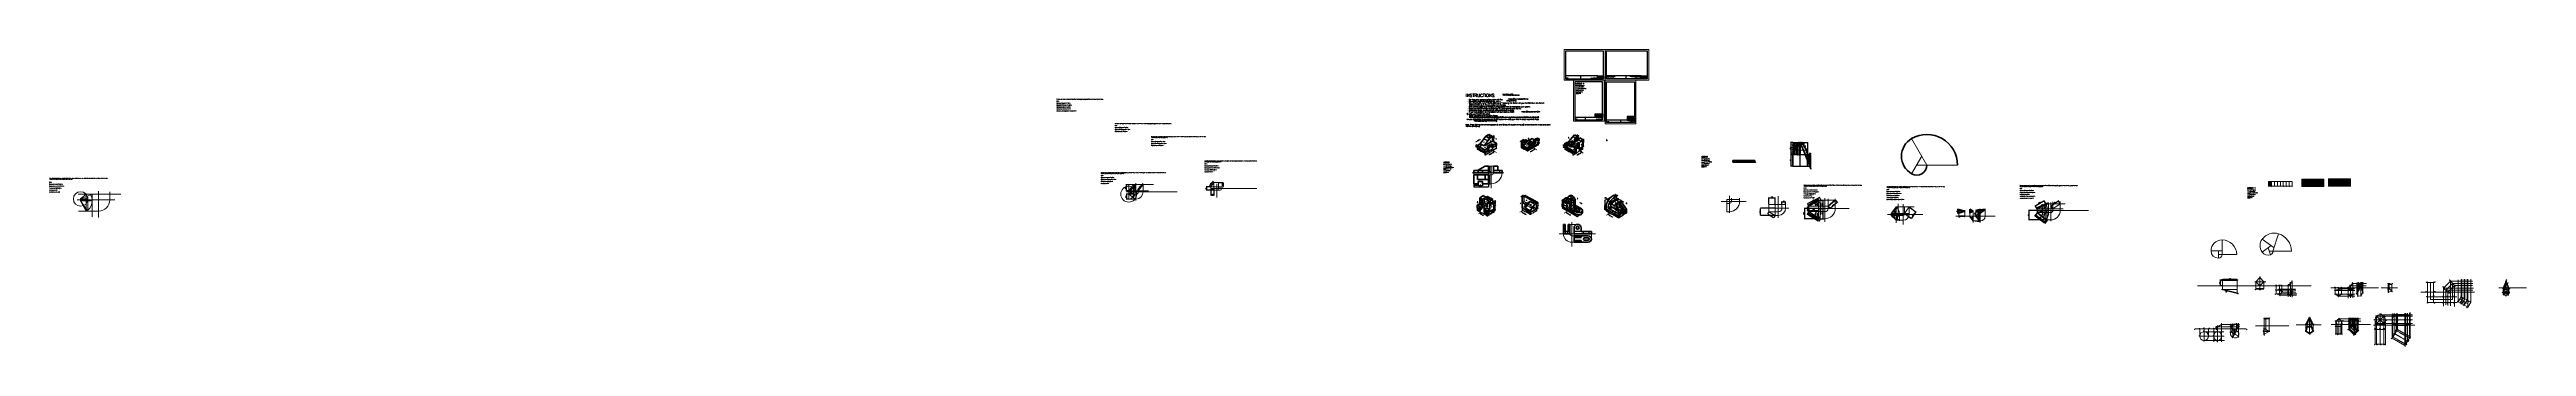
# Model space of a CAD drawing. Header units: millimetres. Extents: x -9631 to 7217, y -631 to 1394.
import ezdxf
from ezdxf import colors
from ezdxf.entities.mleader import LeaderData, LeaderLine
from ezdxf.enums import TextEntityAlignment as Align
from ezdxf.math import Vec2, Vec3

# ---------------------------------------------------------------- set-up
doc = ezdxf.new("R2010")
doc.units = ezdxf.units.MM
doc.header["$PDMODE"] = 35
doc.header["$PDSIZE"] = 2
doc.linetypes.add('CENTER2', pattern=[28.575, 19.05, -3.175, 3.175, -3.175])
doc.linetypes.add('HIDDEN2', pattern=[4.7625, 3.175, -1.5875])
doc.layers.get('0').update_dxf_attribs({"lineweight": 15})
for name, color, linetype, lineweight in [('Annotations', 7, 'Continuous', 30), ('Axis', 7, 'CENTER2', 20), ('Dimension', 7, 'Continuous', 30), ('Hidden', 7, 'HIDDEN2', 30), ('Solid', 7, 'Continuous', 80), ('Visible', 7, 'Continuous', 40)]:
    doc.layers.add(name, color=color, linetype=linetype, lineweight=lineweight)
doc.styles.add('+', font='simplex8.shx', dxfattribs={"oblique": 30})
doc.styles.add('-', font='simplex8.shx')
doc.styles.add('Onshape-Standard', font='')
doc.styles.get("Standard").update_dxf_attribs({"font": 'simplex8.shx'})
doc.styles.add('{18b73a54-fa43-428c-adcb-c1c7bbdf2c84}', font='Simplex.shx')
doc.styles.get('Onshape-Standard').set_extended_font_data('Noto Sans')
doc.dimstyles.new('ISO-25', dxfattribs={"dimtxt": 4, "dimasz": 3, "dimexe": 2, "dimexo": 1, "dimgap": 1, "dimtad": 1, "dimrnd": 0.05, "dimtxsty": 'Standard', "dimcen": 2.5, "dimadec": 0, "dimazin": 0, "dimtfac": 1, "dimtmove": 0, "dimatfit": 3, "dimfxl": 1, "dimarcsym": 0})
doc.dimstyles.new('mid', dxfattribs={"dimtxt": 4, "dimasz": 2.5, "dimexe": 1.25, "dimexo": 0.625, "dimtad": 0, "dimrnd": 0.05, "dimtxsty": 'Standard', "dimblk": 'OPEN30', "dimcen": 2.5, "dimadec": 1, "dimazin": 0, "dimtfac": 1, "dimtmove": 0, "dimatfit": 3, "dimfxl": 1.25, "dimarcsym": 0})

# ---------------------------------------------------------------- blocks, each defined once
blk = doc.blocks.new('_Open30')
at = {"color": 0, "linetype": 'ByBlock', "lineweight": -2}
for p, q in [((-1, 0.3), (0, 0)), ((0, 0), (-1, -0.3)), ((0, 0), (-1, 0))]:
    blk.add_line(p, q, dxfattribs=at)
blk = doc.blocks.new('*D3')
at = {"layer": 'Defpoints', "color": 0, "transparency": 16777216}
for p in [(192, 357), (203, 363), (192, 297)]:
    blk.add_point(p, dxfattribs=at)
at = {"layer": 'Dimension', "color": 0, "lineweight": -2, "transparency": 16777216}
for p, q in [((193, 357), (204, 364)), ((203, 361), (203, 338)), ((193, 297), (204, 304)), ((203, 306), (203, 327))]:
    blk.add_line(p, q, dxfattribs=at)
at = {"layer": 'Dimension', "color": 0, "lineweight": -2, "transparency": 16777216, "xscale": 2.5, "yscale": 2.5, "zscale": 2.5}
for p, rotation in [((203, 363), 90), ((203, 303), 270)]:
    blk.add_blockref('_Open30', p, dxfattribs=dict(at, rotation=rotation))
at = {"layer": 'Dimension', "color": 0, "transparency": 16777216, "insert": (203, 332), "char_height": 6, "attachment_point": 5, "rotation": 90, "style": '-'}
blk.add_mtext('{\\Q-30;A}', dxfattribs=at)
blk = doc.blocks.new('*D4')
at = {"layer": 'Defpoints', "color": 0, "transparency": 16777216}
for p in [(149, 272), (193, 297), (193, 284)]:
    blk.add_point(p, dxfattribs=at)
at = {"layer": 'Dimension', "color": 0, "lineweight": -2, "transparency": 16777216}
for p, q in [((149, 271), (149, 258)), ((151, 260), (166, 269)), ((190, 283), (176, 275)), ((193, 296), (193, 283))]:
    blk.add_line(p, q, dxfattribs=at)
at = {"layer": 'Dimension', "color": 0, "lineweight": -2, "transparency": 16777216, "xscale": 2.5, "yscale": 2.5, "zscale": 2.5}
for p, rotation in [((149, 259), 209.9999999999999), ((193, 284), 29.99999999999989)]:
    blk.add_blockref('_Open30', p, dxfattribs=dict(at, rotation=rotation))
at = {"layer": 'Dimension', "color": 0, "transparency": 16777216, "insert": (171, 272), "char_height": 4, "attachment_point": 5, "rotation": 30, "style": '+'}
blk.add_mtext('50', dxfattribs=at)
blk = doc.blocks.new('*D5')
at = {"layer": 'Defpoints', "color": 0, "transparency": 16777216}
for p in [(149, 272), (158, 277), (158, 271)]:
    blk.add_point(p, dxfattribs=at)
at = {"layer": 'Dimension', "color": 0, "lineweight": -2, "transparency": 16777216}
for p, q in [((149, 271), (149, 264)), ((151, 267), (155, 269)), ((158, 276), (158, 269)), ((158, 271), (160, 272))]:
    blk.add_line(p, q, dxfattribs=at)
at = {"layer": 'Dimension', "color": 0, "lineweight": -2, "transparency": 16777216, "xscale": 2.5, "yscale": 2.5, "zscale": 2.5}
for p, rotation in [((149, 266), 210.0000000000001), ((158, 271), 30.00000000000007)]:
    blk.add_blockref('_Open30', p, dxfattribs=dict(at, rotation=rotation))
at = {"layer": 'Dimension', "color": 0, "transparency": 16777216, "insert": (164, 274), "char_height": 4, "attachment_point": 5, "rotation": 30, "style": '+'}
blk.add_mtext('10', dxfattribs=at)
blk = doc.blocks.new('*D6')
at = {"layer": 'Defpoints', "color": 0, "transparency": 16777216}
for p in [(184, 292), (193, 297), (193, 291)]:
    blk.add_point(p, dxfattribs=at)
at = {"layer": 'Dimension', "color": 0, "lineweight": -2, "transparency": 16777216}
for p, q in [((184, 291), (184, 284)), ((186, 287), (190, 290)), ((193, 296), (193, 289)), ((193, 291), (195, 292))]:
    blk.add_line(p, q, dxfattribs=at)
at = {"layer": 'Dimension', "color": 0, "lineweight": -2, "transparency": 16777216, "xscale": 2.5, "yscale": 2.5, "zscale": 2.5}
for p, rotation in [((184, 286), 209.9999999999991), ((193, 291), 29.99999999999914)]:
    blk.add_blockref('_Open30', p, dxfattribs=dict(at, rotation=rotation))
at = {"layer": 'Dimension', "color": 0, "transparency": 16777216, "insert": (199, 295), "char_height": 4, "attachment_point": 5, "rotation": 30, "style": '+'}
blk.add_mtext('10', dxfattribs=at)
blk = doc.blocks.new('*D7')
at = {"layer": 'Defpoints', "color": 0, "transparency": 16777216}
for p in [(184, 300), (184, 292), (197, 308)]:
    blk.add_point(p, dxfattribs=at)
at = {"layer": 'Dimension', "color": 0, "lineweight": -2, "transparency": 16777216}
for p, q in [((185, 301), (199, 309)), ((185, 293), (199, 301)), ((197, 310), (197, 313)), ((197, 300), (197, 308)), ((197, 297), (197, 295))]:
    blk.add_line(p, q, dxfattribs=at)
at = {"layer": 'Dimension', "color": 0, "lineweight": -2, "transparency": 16777216, "xscale": 2.5, "yscale": 2.5, "zscale": 2.5}
for p, rotation in [((197, 308), 270), ((197, 300), 90)]:
    blk.add_blockref('_Open30', p, dxfattribs=dict(at, rotation=rotation))
at = {"layer": 'Dimension', "color": 0, "transparency": 16777216, "insert": (197, 316), "char_height": 4, "attachment_point": 5, "rotation": 90, "style": '-'}
blk.add_mtext('8', dxfattribs=at)
blk = doc.blocks.new('*D8')
at = {"layer": 'Defpoints', "color": 0, "transparency": 16777216}
for p in [(138, 299), (149, 292), (149, 272)]:
    blk.add_point(p, dxfattribs=at)
at = {"layer": 'Dimension', "color": 0, "lineweight": -2, "transparency": 16777216}
for p, q in [((148, 292), (136, 299)), ((148, 272), (136, 279)), ((138, 296), (138, 294)), ((138, 281), (138, 282))]:
    blk.add_line(p, q, dxfattribs=at)
at = {"layer": 'Dimension', "color": 0, "lineweight": -2, "transparency": 16777216, "xscale": 2.5, "yscale": 2.5, "zscale": 2.5}
for p, rotation in [((138, 299), 90), ((138, 279), 270)]:
    blk.add_blockref('_Open30', p, dxfattribs=dict(at, rotation=rotation))
at = {"layer": 'Dimension', "color": 0, "transparency": 16777216, "insert": (138, 288), "char_height": 4, "attachment_point": 5, "rotation": 90, "style": '+'}
blk.add_mtext('20', dxfattribs=at)
blk = doc.blocks.new('*D9')
at = {"layer": 'Defpoints', "color": 0, "transparency": 16777216}
for p in [(80, 312), (101, 299), (101, 294)]:
    blk.add_point(p, dxfattribs=at)
at = {"layer": 'Dimension', "color": 0, "lineweight": -2, "transparency": 16777216}
for p, q in [((80, 311), (80, 305)), ((82, 305), (86, 303)), ((99, 295), (95, 298)), ((101, 299), (101, 292))]:
    blk.add_line(p, q, dxfattribs=at)
at = {"layer": 'Dimension', "color": 0, "lineweight": -2, "transparency": 16777216, "xscale": 2.5, "yscale": 2.5, "zscale": 2.5}
for p, rotation in [((80, 306), 150.0000000000001), ((101, 294), 330.0000000000001)]:
    blk.add_blockref('_Open30', p, dxfattribs=dict(at, rotation=rotation))
at = {"layer": 'Dimension', "color": 0, "transparency": 16777216, "insert": (90, 300), "char_height": 4, "attachment_point": 5, "rotation": 330, "style": '-'}
blk.add_mtext('25', dxfattribs=at)
blk = doc.blocks.new('*D10')
at = {"layer": 'Defpoints', "color": 0, "transparency": 16777216}
for p in [(127, 284), (149, 272), (149, 266)]:
    blk.add_point(p, dxfattribs=at)
at = {"layer": 'Dimension', "color": 0, "lineweight": -2, "transparency": 16777216}
for p, q in [((127, 284), (127, 277)), ((129, 278), (134, 275)), ((147, 268), (142, 270)), ((149, 271), (149, 265))]:
    blk.add_line(p, q, dxfattribs=at)
at = {"layer": 'Dimension', "color": 0, "lineweight": -2, "transparency": 16777216, "xscale": 2.5, "yscale": 2.5, "zscale": 2.5}
for p, rotation in [((127, 279), 150.0000000000003), ((149, 266), 330.0000000000002)]:
    blk.add_blockref('_Open30', p, dxfattribs=dict(at, rotation=rotation))
at = {"layer": 'Dimension', "color": 0, "transparency": 16777216, "insert": (138, 273), "char_height": 4, "attachment_point": 5, "rotation": 330, "style": '-'}
blk.add_mtext('25', dxfattribs=at)
blk = doc.blocks.new('*D11')
at = {"layer": 'Defpoints', "color": 0, "transparency": 16777216}
for p in [(108, 376), (114, 372), (114, 342)]:
    blk.add_point(p, dxfattribs=at)
at = {"layer": 'Dimension', "color": 0, "lineweight": -2, "transparency": 16777216}
for p, q in [((114, 372), (107, 376)), ((114, 342), (107, 346)), ((108, 373), (108, 366)), ((108, 348), (108, 354))]:
    blk.add_line(p, q, dxfattribs=at)
at = {"layer": 'Dimension', "color": 0, "lineweight": -2, "transparency": 16777216, "xscale": 2.5, "yscale": 2.5, "zscale": 2.5}
for p, rotation in [((108, 376), 90), ((108, 345), 270)]:
    blk.add_blockref('_Open30', p, dxfattribs=dict(at, rotation=rotation))
at = {"layer": 'Dimension', "color": 0, "transparency": 16777216, "insert": (108, 360), "char_height": 4, "attachment_point": 5, "rotation": 90, "style": '+'}
blk.add_mtext('30', dxfattribs=at)
blk = doc.blocks.new('*D12')
at = {"layer": 'Defpoints', "color": 0, "transparency": 16777216}
for p in [(149, 352), (162, 359), (168, 356)]:
    blk.add_point(p, dxfattribs=at)
at = {"layer": 'Dimension', "color": 0, "lineweight": -2, "transparency": 16777216}
for p, q in [((150, 352), (156, 348)), ((153, 347), (151, 346)), ((155, 348), (158, 350)), ((163, 359), (169, 355)), ((168, 356), (166, 354)), ((170, 357), (172, 358))]:
    blk.add_line(p, q, dxfattribs=at)
at = {"layer": 'Dimension', "color": 0, "lineweight": -2, "transparency": 16777216, "xscale": 2.5, "yscale": 2.5, "zscale": 2.5}
for p, rotation in [((155, 348), 30.00000000000029), ((168, 356), 210.0000000000003)]:
    blk.add_blockref('_Open30', p, dxfattribs=dict(at, rotation=rotation))
at = {"layer": 'Dimension', "color": 0, "transparency": 16777216, "insert": (162, 352), "char_height": 4, "attachment_point": 5, "rotation": 30, "style": '-'}
blk.add_mtext('15', dxfattribs=at)
blk = doc.blocks.new('*D13')
at = {"layer": 'Defpoints', "color": 0, "transparency": 16777216}
for p in [(127, 380), (162, 360), (185, 373)]:
    blk.add_point(p, dxfattribs=at)
at = {"layer": 'Dimension', "color": 0, "lineweight": -2, "transparency": 16777216}
for p, q in [((128, 380), (151, 393)), ((152, 391), (162, 386)), ((163, 360), (186, 373)), ((183, 374), (172, 380))]:
    blk.add_line(p, q, dxfattribs=at)
at = {"layer": 'Dimension', "color": 0, "lineweight": -2, "transparency": 16777216, "xscale": 2.5, "yscale": 2.5, "zscale": 2.5}
for p, rotation in [((150, 393), 150), ((185, 373), 329.9999999999999)]:
    blk.add_blockref('_Open30', p, dxfattribs=dict(at, rotation=rotation))
at = {"layer": 'Dimension', "color": 0, "transparency": 16777216, "insert": (167, 383), "char_height": 4, "attachment_point": 5, "rotation": 330, "style": '+'}
blk.add_mtext('40', dxfattribs=at)
blk = doc.blocks.new('*D16')
at = {"layer": 'Defpoints', "color": 0, "transparency": 16777216}
for p in [(422, 709), (422, 701), (494, 751)]:
    blk.add_point(p, dxfattribs=at)
at = {"layer": 'Dimension', "color": 0, "lineweight": -2, "transparency": 16777216}
for p, q in [((422, 708), (422, 699)), ((423, 702), (456, 721)), ((493, 742), (460, 723)), ((494, 750), (494, 741))]:
    blk.add_line(p, q, dxfattribs=at)
at = {"layer": 'Dimension', "color": 0, "lineweight": -2, "transparency": 16777216, "xscale": 2, "yscale": 2, "zscale": 2}
for p, rotation in [((422, 701), 210.0000000000028), ((494, 743), 30.00000000000285)]:
    blk.add_blockref('_Open30', p, dxfattribs=dict(at, rotation=rotation))
at = {"layer": 'Dimension', "color": 0, "transparency": 16777216, "insert": (458, 722), "char_height": 3, "attachment_point": 5, "rotation": 30, "style": '+'}
blk.add_mtext('A', dxfattribs=at)
blk = doc.blocks.new('*D17')
at = {"layer": 'Defpoints', "color": 0, "transparency": 16777216}
for p in [(380, 733), (422, 709), (422, 701)]:
    blk.add_point(p, dxfattribs=at)
at = {"layer": 'Dimension', "color": 0, "lineweight": -2, "transparency": 16777216}
for p, q in [((380, 732), (380, 723)), ((382, 724), (398, 714)), ((420, 702), (403, 711)), ((422, 708), (422, 699))]:
    blk.add_line(p, q, dxfattribs=at)
at = {"layer": 'Dimension', "color": 0, "lineweight": -2, "transparency": 16777216, "xscale": 2, "yscale": 2, "zscale": 2}
for p, rotation in [((380, 725), 150.0000000000027), ((422, 701), 330.0000000000027)]:
    blk.add_blockref('_Open30', p, dxfattribs=dict(at, rotation=rotation))
at = {"layer": 'Dimension', "color": 0, "transparency": 16777216, "insert": (401, 713), "char_height": 3, "attachment_point": 5, "rotation": 330, "style": '-'}
blk.add_mtext('48', dxfattribs=at)
blk = doc.blocks.new('*D18')
at = {"layer": 'Defpoints', "color": 0, "transparency": 16777216}
for p in [(401, 775), (411, 769), (420, 774)]:
    blk.add_point(p, dxfattribs=at)
at = {"layer": 'Dimension', "color": 0, "lineweight": -2, "transparency": 16777216}
for p, q in [((402, 775), (411, 780)), ((412, 779), (412, 778)), ((412, 769), (422, 774)), ((419, 775), (418, 775))]:
    blk.add_line(p, q, dxfattribs=at)
at = {"layer": 'Dimension', "color": 0, "lineweight": -2, "transparency": 16777216, "xscale": 2, "yscale": 2, "zscale": 2}
for p, rotation in [((410, 780), 150.0000000000157), ((420, 774), 330.0000000000157)]:
    blk.add_blockref('_Open30', p, dxfattribs=dict(at, rotation=rotation))
at = {"layer": 'Dimension', "color": 0, "transparency": 16777216, "insert": (415, 777), "char_height": 3, "attachment_point": 5, "rotation": 330, "style": '+'}
blk.add_mtext('12', dxfattribs=at)
blk = doc.blocks.new('*D19')
at = {"layer": 'Defpoints', "color": 0, "transparency": 16777216}
for p in [(380, 763), (394, 779), (401, 775)]:
    blk.add_point(p, dxfattribs=at)
at = {"layer": 'Dimension', "color": 0, "lineweight": -2, "transparency": 16777216}
for p, q in [((380, 763), (372, 768)), ((375, 768), (381, 771)), ((392, 778), (386, 774)), ((400, 775), (392, 780))]:
    blk.add_line(p, q, dxfattribs=at)
at = {"layer": 'Dimension', "color": 0, "lineweight": -2, "transparency": 16777216, "xscale": 2, "yscale": 2, "zscale": 2}
for p, rotation in [((373, 767), 210.0000000000103), ((394, 779), 30.00000000001032)]:
    blk.add_blockref('_Open30', p, dxfattribs=dict(at, rotation=rotation))
at = {"layer": 'Dimension', "color": 0, "transparency": 16777216, "insert": (383, 773), "char_height": 3, "attachment_point": 5, "rotation": 30, "style": '-'}
blk.add_mtext('24', dxfattribs=at)
blk = doc.blocks.new('*D20')
at = {"layer": 'Defpoints', "color": 0, "transparency": 16777216}
for p in [(484, 787), (494, 781), (501, 785)]:
    blk.add_point(p, dxfattribs=at)
at = {"layer": 'Dimension', "color": 0, "lineweight": -2, "transparency": 16777216}
for p, q in [((485, 787), (492, 791)), ((493, 790), (494, 789)), ((495, 781), (503, 785)), ((500, 786), (499, 786))]:
    blk.add_line(p, q, dxfattribs=at)
at = {"layer": 'Dimension', "color": 0, "lineweight": -2, "transparency": 16777216, "xscale": 2, "yscale": 2, "zscale": 2}
for p, rotation in [((491, 791), 149.9999999999897), ((501, 785), 329.9999999999897)]:
    blk.add_blockref('_Open30', p, dxfattribs=dict(at, rotation=rotation))
at = {"layer": 'Dimension', "color": 0, "transparency": 16777216, "insert": (496, 788), "char_height": 3, "attachment_point": 5, "rotation": 330, "style": '+'}
blk.add_mtext('12', dxfattribs=at)
blk = doc.blocks.new('*D21')
at = {"layer": 'Defpoints', "color": 0, "transparency": 16777216}
for p in [(494, 781), (494, 751), (501, 755)]:
    blk.add_point(p, dxfattribs=at)
at = {"layer": 'Dimension', "color": 0, "lineweight": -2, "transparency": 16777216}
for p, q in [((495, 781), (503, 785)), ((495, 751), (503, 755)), ((501, 783), (501, 772)), ((501, 757), (501, 767))]:
    blk.add_line(p, q, dxfattribs=at)
at = {"layer": 'Dimension', "color": 0, "lineweight": -2, "transparency": 16777216, "xscale": 2, "yscale": 2, "zscale": 2}
for p, rotation in [((501, 785), 90), ((501, 755), 270)]:
    blk.add_blockref('_Open30', p, dxfattribs=dict(at, rotation=rotation))
at = {"layer": 'Dimension', "color": 0, "transparency": 16777216, "insert": (501, 770), "char_height": 3, "attachment_point": 5, "rotation": 90, "style": '-'}
blk.add_mtext('30', dxfattribs=at)
blk = doc.blocks.new('*D14')
at = {"layer": 'Defpoints', "color": 0, "transparency": 16777216}
for p in [(427, 772), (440, 764), (446, 768)]:
    blk.add_point(p, dxfattribs=at)
at = {"layer": 'Dimension', "color": 0, "lineweight": -2, "transparency": 16777216}
for p, q in [((428, 772), (434, 776)), ((435, 774), (437, 773)), ((441, 764), (447, 768)), ((444, 769), (442, 770))]:
    blk.add_line(p, q, dxfattribs=at)
at = {"layer": 'Dimension', "color": 0, "lineweight": -2, "transparency": 16777216, "xscale": 2, "yscale": 2, "zscale": 2}
for p, rotation in [((433, 775), 150.0000000000209), ((446, 768), 330.000000000021)]:
    blk.add_blockref('_Open30', p, dxfattribs=dict(at, rotation=rotation))
at = {"layer": 'Dimension', "color": 0, "transparency": 16777216, "insert": (440, 771), "char_height": 3, "attachment_point": 5, "rotation": 330, "style": '+'}
blk.add_mtext('15', dxfattribs=at)
blk = doc.blocks.new('*D22')
at = {"layer": 'Defpoints', "color": 0, "transparency": 16777216}
for p in [(440, 764), (456, 755), (462, 759)]:
    blk.add_point(p, dxfattribs=at)
at = {"layer": 'Dimension', "color": 0, "lineweight": -2, "transparency": 16777216}
for p, q in [((441, 764), (447, 768)), ((448, 767), (451, 765)), ((456, 755), (463, 759)), ((460, 760), (457, 762))]:
    blk.add_line(p, q, dxfattribs=at)
at = {"layer": 'Dimension', "color": 0, "lineweight": -2, "transparency": 16777216, "xscale": 2, "yscale": 2, "zscale": 2}
for p, rotation in [((446, 768), 149.9999999999897), ((462, 759), 329.9999999999897)]:
    blk.add_blockref('_Open30', p, dxfattribs=dict(at, rotation=rotation))
at = {"layer": 'Dimension', "color": 0, "transparency": 16777216, "insert": (454, 763), "char_height": 3, "attachment_point": 5, "rotation": 330, "style": '+'}
blk.add_mtext('18', dxfattribs=at)
blk = doc.blocks.new('*D15')
at = {"layer": 'Defpoints', "color": 0, "transparency": 16777216}
for p in [(409, 728), (415, 725), (435, 743)]:
    blk.add_point(p, dxfattribs=at)
at = {"layer": 'Dimension', "color": 0, "lineweight": -2, "transparency": 16777216}
for p, q in [((409, 728), (416, 724)), ((417, 726), (425, 731)), ((439, 739), (430, 733)), ((435, 743), (442, 739))]:
    blk.add_line(p, q, dxfattribs=at)
at = {"layer": 'Dimension', "color": 0, "lineweight": -2, "transparency": 16777216, "xscale": 2, "yscale": 2, "zscale": 2}
for p, rotation in [((415, 725), 209.9999999999999), ((441, 740), 29.9999999999999)]:
    blk.add_blockref('_Open30', p, dxfattribs=dict(at, rotation=rotation))
at = {"layer": 'Dimension', "color": 0, "transparency": 16777216, "insert": (428, 732), "char_height": 3, "attachment_point": 5, "rotation": 30, "style": '-'}
blk.add_mtext('30', dxfattribs=at)
blk = doc.blocks.new('*D23')
at = {"layer": 'Defpoints', "color": 0, "transparency": 16777216}
for p in [(435, 743), (456, 755), (462, 752)]:
    blk.add_point(p, dxfattribs=at)
at = {"layer": 'Dimension', "color": 0, "lineweight": -2, "transparency": 16777216}
for p, q in [((435, 743), (442, 739)), ((443, 741), (449, 744)), ((460, 751), (454, 747)), ((456, 755), (463, 751))]:
    blk.add_line(p, q, dxfattribs=at)
at = {"layer": 'Dimension', "color": 0, "lineweight": -2, "transparency": 16777216, "xscale": 2, "yscale": 2, "zscale": 2}
for p, rotation in [((441, 740), 209.9999999999973), ((462, 752), 29.99999999999729)]:
    blk.add_blockref('_Open30', p, dxfattribs=dict(at, rotation=rotation))
at = {"layer": 'Dimension', "color": 0, "transparency": 16777216, "insert": (451, 746), "char_height": 3, "attachment_point": 5, "rotation": 30, "style": '-'}
blk.add_mtext('24', dxfattribs=at)
blk = doc.blocks.new('*D24')
at = {"layer": 'Defpoints', "color": 0, "transparency": 16777216}
for p in [(406, 718), (422, 721), (422, 709)]:
    blk.add_point(p, dxfattribs=at)
at = {"layer": 'Dimension', "color": 0, "lineweight": -2, "transparency": 16777216}
for p, q in [((421, 721), (405, 730)), ((421, 709), (405, 718)), ((406, 728), (406, 727)), ((406, 720), (406, 720))]:
    blk.add_line(p, q, dxfattribs=at)
at = {"layer": 'Dimension', "color": 0, "lineweight": -2, "transparency": 16777216, "xscale": 2, "yscale": 2, "zscale": 2}
for p, rotation in [((406, 730), 90), ((406, 718), 270)]:
    blk.add_blockref('_Open30', p, dxfattribs=dict(at, rotation=rotation))
at = {"layer": 'Dimension', "color": 0, "transparency": 16777216, "insert": (406, 724), "char_height": 3, "attachment_point": 5, "rotation": 90, "style": '+'}
blk.add_mtext('12', dxfattribs=at)
blk = doc.blocks.new('*D25')
at = {"layer": 'Defpoints', "color": 0, "transparency": 16777216}
for p in [(751, 286), (756, 327), (789, 308)]:
    blk.add_point(p, dxfattribs=at)
at = {"layer": 'Dimension', "color": 0, "lineweight": -2, "transparency": 16777216}
for p, q in [((750, 287), (716, 306)), ((720, 307), (733, 315)), ((753, 326), (740, 318)), ((788, 309), (754, 328))]:
    blk.add_line(p, q, dxfattribs=at)
at = {"layer": 'Dimension', "color": 0, "lineweight": -2, "transparency": 16777216, "xscale": 2.5, "yscale": 2.5, "zscale": 2.5}
for p, rotation in [((718, 305), 210.0000000000001), ((756, 327), 30.00000000000014)]:
    blk.add_blockref('_Open30', p, dxfattribs=dict(at, rotation=rotation))
at = {"layer": 'Dimension', "color": 0, "transparency": 16777216, "insert": (737, 316), "char_height": 4, "attachment_point": 5, "rotation": 30, "style": '-'}
blk.add_mtext('44', dxfattribs=at)
blk = doc.blocks.new('*D26')
at = {"layer": 'Defpoints', "color": 0, "transparency": 16777216}
for p in [(739, 293), (751, 286), (751, 270)]:
    blk.add_point(p, dxfattribs=at)
at = {"layer": 'Dimension', "color": 0, "lineweight": -2, "transparency": 16777216}
for p, q in [((750, 287), (738, 294)), ((750, 271), (738, 278)), ((739, 291), (739, 289)), ((739, 280), (739, 281))]:
    blk.add_line(p, q, dxfattribs=at)
at = {"layer": 'Dimension', "color": 0, "lineweight": -2, "transparency": 16777216, "xscale": 2.5, "yscale": 2.5, "zscale": 2.5}
for p, rotation in [((739, 293), 90), ((739, 277), 270)]:
    blk.add_blockref('_Open30', p, dxfattribs=dict(at, rotation=rotation))
at = {"layer": 'Dimension', "color": 0, "transparency": 16777216, "insert": (739, 285), "char_height": 4, "attachment_point": 5, "rotation": 90, "style": '+'}
blk.add_mtext('16', dxfattribs=at)
blk = doc.blocks.new('*D27')
at = {"layer": 'Defpoints', "color": 0, "transparency": 16777216}
for p in [(709, 338), (719, 344), (719, 337)]:
    blk.add_point(p, dxfattribs=at)
at = {"layer": 'Dimension', "color": 0, "lineweight": -2, "transparency": 16777216}
for p, q in [((709, 338), (709, 330)), ((719, 337), (718, 336)), ((719, 344), (719, 336)), ((722, 339), (724, 340)), ((707, 330), (705, 329)), ((709, 331), (711, 333))]:
    blk.add_line(p, q, dxfattribs=at)
at = {"layer": 'Dimension', "color": 0, "lineweight": -2, "transparency": 16777216, "xscale": 2.5, "yscale": 2.5, "zscale": 2.5}
for p, rotation in [((719, 337), 209.9999999999996), ((709, 331), 29.99999999999957)]:
    blk.add_blockref('_Open30', p, dxfattribs=dict(at, rotation=rotation))
at = {"layer": 'Dimension', "color": 0, "transparency": 16777216, "insert": (714, 334), "char_height": 4, "attachment_point": 5, "rotation": 30, "style": '+'}
blk.add_mtext('12', dxfattribs=at)
blk = doc.blocks.new('*D28')
at = {"layer": 'Defpoints', "color": 0, "transparency": 16777216}
for p in [(737, 354), (747, 360), (747, 353)]:
    blk.add_point(p, dxfattribs=at)
at = {"layer": 'Dimension', "color": 0, "lineweight": -2, "transparency": 16777216}
for p, q in [((735, 346), (732, 345)), ((737, 354), (737, 346)), ((737, 347), (739, 349)), ((747, 353), (745, 352)), ((747, 360), (747, 352)), ((749, 355), (751, 356))]:
    blk.add_line(p, q, dxfattribs=at)
at = {"layer": 'Dimension', "color": 0, "lineweight": -2, "transparency": 16777216, "xscale": 2.5, "yscale": 2.5, "zscale": 2.5}
for p, rotation in [((737, 347), 29.99999999999917), ((747, 353), 209.9999999999991)]:
    blk.add_blockref('_Open30', p, dxfattribs=dict(at, rotation=rotation))
at = {"layer": 'Dimension', "color": 0, "transparency": 16777216, "insert": (742, 350), "char_height": 4, "attachment_point": 5, "rotation": 30, "style": '+'}
blk.add_mtext('12', dxfattribs=at)
blk = doc.blocks.new('*D29')
at = {"layer": 'Defpoints', "color": 0, "transparency": 16777216}
for p in [(688, 322), (730, 298), (730, 290)]:
    blk.add_point(p, dxfattribs=at)
at = {"layer": 'Dimension', "color": 0, "lineweight": -2, "transparency": 16777216}
for p, q in [((688, 322), (688, 312)), ((690, 313), (706, 304)), ((728, 291), (712, 300)), ((730, 298), (730, 288))]:
    blk.add_line(p, q, dxfattribs=at)
at = {"layer": 'Dimension', "color": 0, "lineweight": -2, "transparency": 16777216, "xscale": 2.5, "yscale": 2.5, "zscale": 2.5}
for p, rotation in [((688, 314), 149.9999999999997), ((730, 290), 329.9999999999998)]:
    blk.add_blockref('_Open30', p, dxfattribs=dict(at, rotation=rotation))
at = {"layer": 'Dimension', "color": 0, "transparency": 16777216, "insert": (709, 302), "char_height": 4, "attachment_point": 5, "rotation": 330, "style": '-'}
blk.add_mtext('48', dxfattribs=at)
blk = doc.blocks.new('*D30')
at = {"layer": 'Defpoints', "color": 0, "transparency": 16777216}
for p in [(667, 362), (709, 338), (709, 312)]:
    blk.add_point(p, dxfattribs=at)
at = {"layer": 'Dimension', "color": 0, "lineweight": -2, "transparency": 16777216}
for p, q in [((667, 362), (667, 334)), ((709, 338), (709, 310)), ((670, 334), (678, 329)), ((707, 313), (685, 326))]:
    blk.add_line(p, q, dxfattribs=at)
at = {"layer": 'Dimension', "color": 0, "lineweight": -2, "transparency": 16777216, "xscale": 2.5, "yscale": 2.5, "zscale": 2.5}
for p, rotation in [((667, 336), 149.9999999999999), ((709, 312), 329.9999999999999)]:
    blk.add_blockref('_Open30', p, dxfattribs=dict(at, rotation=rotation))
at = {"layer": 'Dimension', "color": 0, "transparency": 16777216, "insert": (682, 328), "char_height": 4, "attachment_point": 5, "rotation": 330, "style": '-'}
blk.add_mtext('48', dxfattribs=at)
blk = doc.blocks.new('*D31')
at = {"layer": 'Defpoints', "color": 0, "transparency": 16777216}
for p in [(672, 370), (688, 360), (688, 340)]:
    blk.add_point(p, dxfattribs=at)
at = {"layer": 'Dimension', "color": 0, "lineweight": -2, "transparency": 16777216}
for p, q in [((688, 361), (671, 371)), ((688, 341), (671, 351)), ((672, 367), (672, 365)), ((672, 352), (672, 355))]:
    blk.add_line(p, q, dxfattribs=at)
at = {"layer": 'Dimension', "color": 0, "lineweight": -2, "transparency": 16777216, "xscale": 2.5, "yscale": 2.5, "zscale": 2.5}
for p, rotation in [((672, 370), 90), ((672, 350), 270)]:
    blk.add_blockref('_Open30', p, dxfattribs=dict(at, rotation=rotation))
at = {"layer": 'Dimension', "color": 0, "transparency": 16777216, "insert": (672, 360), "char_height": 4, "attachment_point": 5, "rotation": 90, "style": '+'}
blk.add_mtext('20', dxfattribs=at)
blk = doc.blocks.new('*D32')
at = {"layer": 'Defpoints', "color": 0, "transparency": 16777216}
for p in [(659, 367), (667, 362), (667, 318)]:
    blk.add_point(p, dxfattribs=at)
at = {"layer": 'Dimension', "color": 0, "lineweight": -2, "transparency": 16777216}
for p, q in [((667, 363), (658, 368)), ((659, 365), (659, 347)), ((659, 326), (659, 342)), ((667, 319), (658, 324))]:
    blk.add_line(p, q, dxfattribs=at)
at = {"layer": 'Dimension', "color": 0, "lineweight": -2, "transparency": 16777216, "xscale": 2.5, "yscale": 2.5, "zscale": 2.5}
for p, rotation in [((659, 367), 90), ((659, 323), 270)]:
    blk.add_blockref('_Open30', p, dxfattribs=dict(at, rotation=rotation))
at = {"layer": 'Dimension', "color": 0, "transparency": 16777216, "insert": (659, 344), "char_height": 4, "attachment_point": 5, "rotation": 90, "style": '+'}
blk.add_mtext('A', dxfattribs=at)
blk = doc.blocks.new('*D33')
at = {"layer": 'Defpoints', "color": 0, "transparency": 16777216}
for p in [(761, 311), (763, 293), (777, 301)]:
    blk.add_point(p, dxfattribs=at)
at = {"layer": 'Dimension', "color": 0, "lineweight": -2, "transparency": 16777216}
for p, q in [((762, 294), (745, 303)), ((749, 304), (751, 305)), ((758, 309), (756, 308)), ((776, 302), (759, 311))]:
    blk.add_line(p, q, dxfattribs=at)
at = {"layer": 'Dimension', "color": 0, "lineweight": -2, "transparency": 16777216, "xscale": 2.5, "yscale": 2.5, "zscale": 2.5}
for p, rotation in [((747, 303), 210.0000000000001), ((761, 311), 30.00000000000014)]:
    blk.add_blockref('_Open30', p, dxfattribs=dict(at, rotation=rotation))
at = {"layer": 'Dimension', "color": 0, "transparency": 16777216, "insert": (754, 307), "char_height": 4, "attachment_point": 5, "rotation": 30, "style": '-'}
blk.add_mtext('16', dxfattribs=at)
blk = doc.blocks.new('*D34')
at = {"layer": 'Axis', "color": 0, "lineweight": -2, "transparency": 16777216}
for p, q in [((756, 314), (762, 317)), ((762, 315), (767, 312)), ((779, 305), (775, 308)), ((777, 302), (782, 305))]:
    blk.add_line(p, q, dxfattribs=at)
at = {"layer": 'Defpoints', "color": 0, "transparency": 16777216}
for p in [(756, 313), (777, 301), (781, 304)]:
    blk.add_point(p, dxfattribs=at)
at = {"layer": 'Axis', "color": 0, "lineweight": -2, "transparency": 16777216, "xscale": 2.5, "yscale": 2.5, "zscale": 2.5}
for p, rotation in [((760, 316), 149.9999999999999), ((781, 304), 329.9999999999999)]:
    blk.add_blockref('_Open30', p, dxfattribs=dict(at, rotation=rotation))
at = {"layer": 'Axis', "color": 0, "transparency": 16777216, "insert": (771, 310), "char_height": 4, "attachment_point": 5, "rotation": 330, "style": '+'}
blk.add_mtext('24', dxfattribs=at)
blk = doc.blocks.new('*D35')
at = {"layer": 'Defpoints', "color": 0, "transparency": 16777216}
for p in [(667, 318), (760, 254), (770, 259)]:
    blk.add_point(p, dxfattribs=at)
at = {"layer": 'Dimension', "color": 0, "lineweight": -2, "transparency": 16777216}
for p, q in [((667, 318), (657, 312)), ((660, 312), (705, 286)), ((758, 255), (714, 281)), ((769, 259), (759, 253))]:
    blk.add_line(p, q, dxfattribs=at)
at = {"layer": 'Dimension', "color": 0, "lineweight": -2, "transparency": 16777216, "xscale": 2.5, "yscale": 2.5, "zscale": 2.5}
for p, rotation in [((658, 313), 150.0000000000001), ((760, 254), 330.0000000000001)]:
    blk.add_blockref('_Open30', p, dxfattribs=dict(at, rotation=rotation))
at = {"layer": 'Dimension', "color": 0, "transparency": 16777216, "insert": (709, 284), "char_height": 4, "attachment_point": 5, "rotation": 330, "style": '+'}
blk.add_mtext('118', dxfattribs=at)
blk = doc.blocks.new('*D36')
at = {"layer": 'Defpoints', "color": 0, "transparency": 16777216}
for p in [(1040, 257), (1095, 289), (1095, 278)]:
    blk.add_point(p, dxfattribs=at)
at = {"layer": 'Dimension', "color": 0, "lineweight": -2, "transparency": 16777216}
for p, q in [((1040, 256), (1040, 245)), ((1042, 247), (1064, 260)), ((1093, 277), (1071, 264)), ((1095, 288), (1095, 277))]:
    blk.add_line(p, q, dxfattribs=at)
at = {"layer": 'Dimension', "color": 0, "lineweight": -2, "transparency": 16777216, "xscale": 2.5, "yscale": 2.5, "zscale": 2.5}
for p, rotation in [((1040, 246), 209.9999996957879), ((1095, 278), 29.99999969578782)]:
    blk.add_blockref('_Open30', p, dxfattribs=dict(at, rotation=rotation))
at = {"layer": 'Dimension', "color": 0, "transparency": 16777216, "insert": (1068, 262), "char_height": 4, "attachment_point": 5, "rotation": 30, "style": '+'}
blk.add_mtext('64', dxfattribs=at)
blk = doc.blocks.new('*D37')
at = {"layer": 'Defpoints', "color": 0, "transparency": 16777216}
for p in [(1050, 299), (1068, 289), (1076, 294)]:
    blk.add_point(p, dxfattribs=at)
at = {"layer": 'Dimension', "color": 0, "lineweight": -2, "transparency": 16777216}
for p, q in [((1051, 299), (1060, 304)), ((1061, 302), (1063, 301)), ((1068, 289), (1077, 294)), ((1074, 295), (1072, 296))]:
    blk.add_line(p, q, dxfattribs=at)
at = {"layer": 'Dimension', "color": 0, "lineweight": -2, "transparency": 16777216, "xscale": 2.5, "yscale": 2.5, "zscale": 2.5}
for p, rotation in [((1059, 304), 150.0000003042114), ((1076, 294), 330.0000003042114)]:
    blk.add_blockref('_Open30', p, dxfattribs=dict(at, rotation=rotation))
at = {"layer": 'Dimension', "color": 0, "transparency": 16777216, "insert": (1067, 299), "char_height": 4, "attachment_point": 5, "rotation": 330, "style": '+'}
blk.add_mtext('20', dxfattribs=at)
blk = doc.blocks.new('*D38')
at = {"layer": 'Defpoints', "color": 0, "transparency": 16777216}
for p in [(1036, 291), (1050, 299), (1062, 292)]:
    blk.add_point(p, dxfattribs=at)
at = {"layer": 'Dimension', "color": 0, "lineweight": -2, "transparency": 16777216}
for p, q in [((1037, 290), (1049, 283)), ((1050, 285), (1054, 287)), ((1051, 298), (1063, 291)), ((1060, 291), (1059, 290))]:
    blk.add_line(p, q, dxfattribs=at)
at = {"layer": 'Dimension', "color": 0, "lineweight": -2, "transparency": 16777216, "xscale": 2.5, "yscale": 2.5, "zscale": 2.5}
for p, rotation in [((1048, 284), 210.0000000000001), ((1062, 292), 30.00000000000014)]:
    blk.add_blockref('_Open30', p, dxfattribs=dict(at, rotation=rotation))
at = {"layer": 'Dimension', "color": 0, "transparency": 16777216, "insert": (1056, 289), "char_height": 4, "attachment_point": 5, "rotation": 30, "style": '-'}
blk.add_mtext('16', dxfattribs=at)
blk = doc.blocks.new('*D39')
at = {"layer": 'Defpoints', "color": 0, "transparency": 16777216}
for p in [(1040, 273), (1048, 284), (1054, 281)]:
    blk.add_point(p, dxfattribs=at)
at = {"layer": 'Dimension', "color": 0, "lineweight": -2, "transparency": 16777216}
for p, q in [((1039, 273), (1033, 277)), ((1036, 277), (1038, 278)), ((1046, 283), (1043, 281)), ((1053, 281), (1047, 285))]:
    blk.add_line(p, q, dxfattribs=at)
at = {"layer": 'Dimension', "color": 0, "lineweight": -2, "transparency": 16777216, "xscale": 2.5, "yscale": 2.5, "zscale": 2.5}
for p, rotation in [((1034, 276), 209.9999987831513), ((1048, 284), 29.99999878315127)]:
    blk.add_blockref('_Open30', p, dxfattribs=dict(at, rotation=rotation))
at = {"layer": 'Dimension', "color": 0, "transparency": 16777216, "insert": (1041, 280), "char_height": 4, "attachment_point": 5, "rotation": 30, "style": '-'}
blk.add_mtext('16', dxfattribs=at)
blk = doc.blocks.new('*D40')
at = {"layer": 'Defpoints', "color": 0, "transparency": 16777216}
for p in [(1024, 332), (1024, 304), (1037, 311)]:
    blk.add_point(p, dxfattribs=at)
at = {"layer": 'Dimension', "color": 0, "lineweight": -2, "transparency": 16777216}
for p, q in [((1025, 332), (1038, 340)), ((1025, 304), (1038, 312)), ((1037, 337), (1037, 330)), ((1037, 314), (1037, 322))]:
    blk.add_line(p, q, dxfattribs=at)
at = {"layer": 'Dimension', "color": 0, "lineweight": -2, "transparency": 16777216, "xscale": 2.5, "yscale": 2.5, "zscale": 2.5}
for p, rotation in [((1037, 339), 90), ((1037, 311), 270)]:
    blk.add_blockref('_Open30', p, dxfattribs=dict(at, rotation=rotation))
at = {"layer": 'Dimension', "color": 0, "transparency": 16777216, "insert": (1037, 326), "char_height": 4, "attachment_point": 5, "rotation": 90, "style": '-'}
blk.add_mtext('28', dxfattribs=at)
blk = doc.blocks.new('*D41')
at = {"layer": 'Axis', "color": 0, "lineweight": -2, "transparency": 16777216}
for p, q in [((1013, 401), (1022, 406)), ((1023, 404), (1024, 404)), ((1027, 393), (1036, 398)), ((1032, 399), (1031, 400))]:
    blk.add_line(p, q, dxfattribs=at)
at = {"layer": 'Defpoints', "color": 0, "transparency": 16777216}
for p in [(1012, 401), (1026, 393), (1035, 398)]:
    blk.add_point(p, dxfattribs=at)
at = {"layer": 'Axis', "color": 0, "lineweight": -2, "transparency": 16777216, "xscale": 2.5, "yscale": 2.5, "zscale": 2.5}
for p, rotation in [((1021, 406), 150.0000003042115), ((1035, 398), 330.0000003042115)]:
    blk.add_blockref('_Open30', p, dxfattribs=dict(at, rotation=rotation))
at = {"layer": 'Axis', "color": 0, "transparency": 16777216, "insert": (1028, 402), "char_height": 4, "attachment_point": 5, "rotation": 330, "style": '+'}
blk.add_mtext('16', dxfattribs=at)
blk = doc.blocks.new('*D42')
at = {"layer": 'Axis', "color": 0, "lineweight": -2, "transparency": 16777216}
for p, q in [((1027, 373), (1036, 378)), ((1032, 379), (1030, 380)), ((1034, 369), (1043, 374)), ((1035, 378), (1041, 374)), ((1044, 372), (1046, 371))]:
    blk.add_line(p, q, dxfattribs=at)
at = {"layer": 'Defpoints', "color": 0, "transparency": 16777216}
for p in [(1026, 373), (1033, 369), (1041, 374)]:
    blk.add_point(p, dxfattribs=at)
at = {"layer": 'Axis', "color": 0, "lineweight": -2, "transparency": 16777216, "xscale": 2.5, "yscale": 2.5, "zscale": 2.5}
for p, rotation in [((1035, 378), 330.0000003042115), ((1041, 374), 150.0000003042115)]:
    blk.add_blockref('_Open30', p, dxfattribs=dict(at, rotation=rotation))
at = {"layer": 'Axis', "color": 0, "transparency": 16777216, "insert": (1038, 376), "char_height": 4, "attachment_point": 5, "rotation": 330, "style": '+'}
blk.add_mtext('8', dxfattribs=at)
blk = doc.blocks.new('*D43')
at = {"layer": 'Axis', "color": 0, "lineweight": -2, "transparency": 16777216}
for p, q in [((1054, 357), (1064, 362)), ((1061, 353), (1070, 358)), ((1064, 360), (1067, 359)), ((1069, 358), (1071, 356))]:
    blk.add_line(p, q, dxfattribs=at)
at = {"layer": 'Defpoints', "color": 0, "transparency": 16777216}
for p in [(1054, 357), (1061, 353), (1069, 358)]:
    blk.add_point(p, dxfattribs=at)
at = {"layer": 'Axis', "color": 0, "lineweight": -2, "transparency": 16777216, "xscale": 2.5, "yscale": 2.5, "zscale": 2.5}
for p, rotation in [((1062, 362), 150.0000003042123), ((1069, 358), 330.0000003042123)]:
    blk.add_blockref('_Open30', p, dxfattribs=dict(at, rotation=rotation))
at = {"layer": 'Axis', "color": 0, "transparency": 16777216, "insert": (1074, 355), "char_height": 4, "attachment_point": 5, "rotation": 330, "style": '+'}
blk.add_mtext('8', dxfattribs=at)
blk = doc.blocks.new('*D44')
at = {"layer": 'Axis', "color": 0, "lineweight": -2, "transparency": 16777216}
for p, q in [((1034, 369), (1043, 374)), ((1044, 372), (1048, 370)), ((1054, 357), (1064, 362)), ((1060, 363), (1056, 365))]:
    blk.add_line(p, q, dxfattribs=at)
at = {"layer": 'Defpoints', "color": 0, "transparency": 16777216}
for p in [(1033, 369), (1054, 357), (1062, 362)]:
    blk.add_point(p, dxfattribs=at)
at = {"layer": 'Axis', "color": 0, "lineweight": -2, "transparency": 16777216, "xscale": 2.5, "yscale": 2.5, "zscale": 2.5}
for p, rotation in [((1041, 374), 150.000000304212), ((1062, 362), 330.000000304212)]:
    blk.add_blockref('_Open30', p, dxfattribs=dict(at, rotation=rotation))
at = {"layer": 'Axis', "color": 0, "transparency": 16777216, "insert": (1052, 368), "char_height": 4, "attachment_point": 5, "rotation": 330, "style": '+'}
blk.add_mtext('24', dxfattribs=at)
blk = doc.blocks.new('*D45')
at = {"layer": 'Defpoints', "color": 0, "transparency": 16777216}
for p in [(971, 313), (990, 324), (1001, 317)]:
    blk.add_point(p, dxfattribs=at)
at = {"layer": 'Dimension', "color": 0, "lineweight": -2, "transparency": 16777216}
for p, q in [((971, 312), (983, 305)), ((984, 307), (987, 309)), ((990, 323), (1002, 316)), ((999, 316), (994, 313))]:
    blk.add_line(p, q, dxfattribs=at)
at = {"layer": 'Dimension', "color": 0, "lineweight": -2, "transparency": 16777216, "xscale": 2.5, "yscale": 2.5, "zscale": 2.5}
for p, rotation in [((982, 306), 209.9999996957879), ((1001, 317), 29.99999969578782)]:
    blk.add_blockref('_Open30', p, dxfattribs=dict(at, rotation=rotation))
at = {"layer": 'Dimension', "color": 0, "transparency": 16777216, "insert": (990, 311), "char_height": 4, "attachment_point": 5, "rotation": 30, "style": '-'}
blk.add_mtext('22', dxfattribs=at)
blk = doc.blocks.new('*D46')
at = {"layer": 'Defpoints', "color": 0, "transparency": 16777216}
for p in [(1019, 285), (1040, 273), (1040, 257)]:
    blk.add_point(p, dxfattribs=at)
at = {"layer": 'Dimension', "color": 0, "lineweight": -2, "transparency": 16777216}
for p, q in [((1039, 273), (1018, 286)), ((1039, 257), (1018, 270)), ((1019, 282), (1019, 281)), ((1019, 271), (1019, 274))]:
    blk.add_line(p, q, dxfattribs=at)
at = {"layer": 'Dimension', "color": 0, "lineweight": -2, "transparency": 16777216, "xscale": 2.5, "yscale": 2.5, "zscale": 2.5}
for p, rotation in [((1019, 285), 90), ((1019, 269), 270)]:
    blk.add_blockref('_Open30', p, dxfattribs=dict(at, rotation=rotation))
at = {"layer": 'Dimension', "color": 0, "transparency": 16777216, "insert": (1019, 278), "char_height": 4, "attachment_point": 5, "rotation": 90, "style": '+'}
blk.add_mtext('16', dxfattribs=at)
blk = doc.blocks.new('*D47')
at = {"layer": 'Defpoints', "color": 0, "transparency": 16777216}
for p in [(957, 305), (1040, 257), (1040, 246)]:
    blk.add_point(p, dxfattribs=at)
at = {"layer": 'Dimension', "color": 0, "lineweight": -2, "transparency": 16777216}
for p, q in [((957, 304), (957, 293)), ((959, 293), (996, 271)), ((1038, 247), (1000, 269)), ((1040, 256), (1040, 245))]:
    blk.add_line(p, q, dxfattribs=at)
at = {"layer": 'Dimension', "color": 0, "lineweight": -2, "transparency": 16777216, "xscale": 2.5, "yscale": 2.5, "zscale": 2.5}
for p, rotation in [((957, 294), 150.0017197713873), ((1040, 246), 330.0017197713873)]:
    blk.add_blockref('_Open30', p, dxfattribs=dict(at, rotation=rotation))
at = {"layer": 'Dimension', "color": 0, "transparency": 16777216, "insert": (998, 270), "char_height": 4, "attachment_point": 5, "rotation": 330.0017, "style": '-'}
blk.add_mtext('A', dxfattribs=at)
blk = doc.blocks.new('*D48')
at = {"layer": 'Defpoints', "color": 0, "transparency": 16777216}
for p in [(957, 369), (948, 300), (957, 305)]:
    blk.add_point(p, dxfattribs=at)
at = {"layer": 'Dimension', "color": 0, "lineweight": -2, "transparency": 16777216}
for p, q in [((956, 368), (947, 363)), ((948, 361), (948, 334)), ((956, 304), (947, 299)), ((948, 302), (948, 327))]:
    blk.add_line(p, q, dxfattribs=at)
at = {"layer": 'Dimension', "color": 0, "lineweight": -2, "transparency": 16777216, "xscale": 2.5, "yscale": 2.5, "zscale": 2.5}
for p, rotation in [((948, 364), 90), ((948, 300), 270)]:
    blk.add_blockref('_Open30', p, dxfattribs=dict(at, rotation=rotation))
at = {"layer": 'Dimension', "color": 0, "transparency": 16777216, "insert": (948, 330), "char_height": 4, "attachment_point": 5, "rotation": 90, "style": '-'}
blk.add_mtext('64', dxfattribs=at)
blk = doc.blocks.new('*D49')
at = {"layer": 'Defpoints', "color": 0, "transparency": 16777216}
for p in [(1085, 299), (1095, 305), (1095, 299)]:
    blk.add_point(p, dxfattribs=at)
at = {"layer": 'Dimension', "color": 0, "lineweight": -2, "transparency": 16777216}
for p, q in [((1083, 291), (1081, 290)), ((1085, 298), (1085, 291)), ((1085, 293), (1087, 294)), ((1095, 299), (1093, 297)), ((1095, 304), (1095, 297)), ((1098, 300), (1100, 301))]:
    blk.add_line(p, q, dxfattribs=at)
at = {"layer": 'Dimension', "color": 0, "lineweight": -2, "transparency": 16777216, "xscale": 2.5, "yscale": 2.5, "zscale": 2.5}
for p, rotation in [((1085, 293), 29.9999996957882), ((1095, 299), 209.9999996957882)]:
    blk.add_blockref('_Open30', p, dxfattribs=dict(at, rotation=rotation))
at = {"layer": 'Dimension', "color": 0, "transparency": 16777216, "insert": (1090, 296), "char_height": 4, "attachment_point": 5, "rotation": 30, "style": '+'}
blk.add_mtext('12', dxfattribs=at)
blk = doc.blocks.new('*D50')
at = {"layer": 'Defpoints', "color": 0, "transparency": 16777216}
for p in [(166, 342), (192, 357), (192, 344)]:
    blk.add_point(p, dxfattribs=at)
at = {"layer": 'Dimension', "color": 0, "lineweight": -2, "transparency": 16777216}
for p, q in [((166, 341), (166, 328)), ((190, 343), (184, 340)), ((192, 356), (192, 343)), ((168, 330), (174, 334))]:
    blk.add_line(p, q, dxfattribs=at)
at = {"layer": 'Dimension', "color": 0, "lineweight": -2, "transparency": 16777216, "xscale": 2.5, "yscale": 2.5, "zscale": 2.5}
for p, rotation in [((192, 344), 29.9999999999997), ((166, 329), 209.9999999999997)]:
    blk.add_blockref('_Open30', p, dxfattribs=dict(at, rotation=rotation))
at = {"layer": 'Dimension', "color": 0, "transparency": 16777216, "insert": (179, 337), "char_height": 4, "attachment_point": 5, "rotation": 30, "style": '+'}
blk.add_mtext('30', dxfattribs=at)
blk = doc.blocks.new('*D51')
at = {"layer": 'Defpoints', "color": 0, "transparency": 16777216}
for p in [(80, 312), (149, 272), (149, 258)]:
    blk.add_point(p, dxfattribs=at)
at = {"layer": 'Dimension', "color": 0, "lineweight": -2, "transparency": 16777216}
for p, q in [((80, 311), (80, 297)), ((82, 297), (112, 280)), ((147, 260), (117, 277)), ((149, 271), (149, 257))]:
    blk.add_line(p, q, dxfattribs=at)
at = {"layer": 'Dimension', "color": 0, "lineweight": -2, "transparency": 16777216, "xscale": 2.5, "yscale": 2.5, "zscale": 2.5}
for p, rotation in [((80, 298), 150), ((149, 258), 330.0000000000001)]:
    blk.add_blockref('_Open30', p, dxfattribs=dict(at, rotation=rotation))
at = {"layer": 'Dimension', "color": 0, "transparency": 16777216, "insert": (114, 278), "char_height": 4, "attachment_point": 5, "rotation": 330, "style": '-'}
blk.add_mtext('B', dxfattribs=at)
blk = doc.blocks.new('*D52')
at = {"layer": 'Defpoints', "color": 0, "transparency": 16777216}
for p in [(483, 345), (493, 350), (483, 307)]:
    blk.add_point(p, dxfattribs=at)
at = {"layer": 'Dimension', "color": 0, "lineweight": -2, "transparency": 16777216}
for p, q in [((484, 345), (494, 351)), ((493, 348), (493, 337)), ((484, 307), (494, 313)), ((493, 315), (493, 326))]:
    blk.add_line(p, q, dxfattribs=at)
at = {"layer": 'Dimension', "color": 0, "lineweight": -2, "transparency": 16777216, "xscale": 2.5, "yscale": 2.5, "zscale": 2.5}
for p, rotation in [((493, 350), 90), ((493, 312), 270)]:
    blk.add_blockref('_Open30', p, dxfattribs=dict(at, rotation=rotation))
at = {"layer": 'Dimension', "color": 0, "transparency": 16777216, "insert": (493, 331), "char_height": 6, "attachment_point": 5, "rotation": 90, "style": '-'}
blk.add_mtext('{\\Q-30;A}', dxfattribs=at)
blk = doc.blocks.new('*D53')
at = {"layer": 'Defpoints', "color": 0, "transparency": 16777216}
for p in [(397, 395), (483, 345), (493, 350)]:
    blk.add_point(p, dxfattribs=at)
at = {"layer": 'Dimension', "color": 0, "lineweight": -2, "transparency": 16777216}
for p, q in [((397, 395), (407, 401)), ((408, 399), (442, 380)), ((490, 352), (453, 373)), ((484, 345), (494, 351))]:
    blk.add_line(p, q, dxfattribs=at)
at = {"layer": 'Dimension', "color": 0, "lineweight": -2, "transparency": 16777216, "xscale": 2.5, "yscale": 2.5, "zscale": 2.5}
for p, rotation in [((406, 400), 150.0000000000001), ((493, 350), 330.0000000000001)]:
    blk.add_blockref('_Open30', p, dxfattribs=dict(at, rotation=rotation))
at = {"layer": 'Dimension', "color": 0, "transparency": 16777216, "insert": (447, 377), "char_height": 6, "attachment_point": 5, "rotation": 330, "style": '+'}
blk.add_mtext('B', dxfattribs=at)
blk = doc.blocks.new('*D54')
at = {"layer": 'Defpoints', "color": 0, "transparency": 16777216}
for p in [(440, 282), (483, 307), (483, 294)]:
    blk.add_point(p, dxfattribs=at)
at = {"layer": 'Dimension', "color": 0, "lineweight": -2, "transparency": 16777216}
for p, q in [((440, 281), (440, 267)), ((442, 270), (457, 278)), ((481, 292), (467, 284)), ((483, 306), (483, 292))]:
    blk.add_line(p, q, dxfattribs=at)
at = {"layer": 'Dimension', "color": 0, "lineweight": -2, "transparency": 16777216, "xscale": 2.5, "yscale": 2.5, "zscale": 2.5}
for p, rotation in [((440, 269), 210), ((483, 294), 30.00000000000001)]:
    blk.add_blockref('_Open30', p, dxfattribs=dict(at, rotation=rotation))
at = {"layer": 'Dimension', "color": 0, "transparency": 16777216, "insert": (462, 281), "char_height": 4, "attachment_point": 5, "rotation": 30, "style": '+'}
blk.add_mtext('50', dxfattribs=at)
blk = doc.blocks.new('*D55')
at = {"layer": 'Defpoints', "color": 0, "transparency": 16777216}
for p in [(386, 313), (440, 282), (440, 269)]:
    blk.add_point(p, dxfattribs=at)
at = {"layer": 'Dimension', "color": 0, "lineweight": -2, "transparency": 16777216}
for p, q in [((386, 312), (386, 298)), ((389, 298), (401, 291)), ((438, 270), (410, 286)), ((440, 281), (440, 267))]:
    blk.add_line(p, q, dxfattribs=at)
at = {"layer": 'Dimension', "color": 0, "lineweight": -2, "transparency": 16777216, "xscale": 2.5, "yscale": 2.5, "zscale": 2.5}
for p, rotation in [((386, 300), 149.9999999999999), ((440, 269), 329.9999999999999)]:
    blk.add_blockref('_Open30', p, dxfattribs=dict(at, rotation=rotation))
at = {"layer": 'Dimension', "color": 0, "transparency": 16777216, "insert": (405, 289), "char_height": 4, "attachment_point": 5, "rotation": 330, "style": '-'}
blk.add_mtext('62', dxfattribs=at)
blk = doc.blocks.new('*D56')
at = {"layer": 'Defpoints', "color": 0, "transparency": 16777216}
for p in [(429, 301), (440, 294), (440, 282)]:
    blk.add_point(p, dxfattribs=at)
at = {"layer": 'Dimension', "color": 0, "lineweight": -2, "transparency": 16777216}
for p, q in [((439, 294), (428, 301)), ((439, 282), (428, 289)), ((429, 303), (429, 306)), ((429, 301), (429, 300)), ((429, 289), (429, 289)), ((429, 286), (429, 284))]:
    blk.add_line(p, q, dxfattribs=at)
at = {"layer": 'Dimension', "color": 0, "lineweight": -2, "transparency": 16777216, "xscale": 2.5, "yscale": 2.5, "zscale": 2.5}
for p, rotation in [((429, 301), 270), ((429, 289), 90)]:
    blk.add_blockref('_Open30', p, dxfattribs=dict(at, rotation=rotation))
at = {"layer": 'Dimension', "color": 0, "transparency": 16777216, "insert": (429, 295), "char_height": 4, "attachment_point": 5, "rotation": 90, "style": '+'}
blk.add_mtext('12', dxfattribs=at)
blk = doc.blocks.new('*D57')
at = {"layer": 'Defpoints', "color": 0, "transparency": 16777216}
for p in [(386, 389), (391, 398), (397, 395)]:
    blk.add_point(p, dxfattribs=at)
at = {"layer": 'Dimension', "color": 0, "lineweight": -2, "transparency": 16777216}
for p, q in [((378, 391), (376, 390)), ((386, 389), (379, 393)), ((381, 392), (382, 394)), ((396, 395), (390, 399)), ((391, 398), (391, 398)), ((393, 400), (395, 401))]:
    blk.add_line(p, q, dxfattribs=at)
at = {"layer": 'Dimension', "color": 0, "lineweight": -2, "transparency": 16777216, "xscale": 2.5, "yscale": 2.5, "zscale": 2.5}
for p, rotation in [((381, 392), 30.00000000000029), ((391, 398), 210.0000000000002)]:
    blk.add_blockref('_Open30', p, dxfattribs=dict(at, rotation=rotation))
at = {"layer": 'Dimension', "color": 0, "transparency": 16777216, "insert": (387, 396), "char_height": 4, "attachment_point": 5, "rotation": 30, "style": '-'}
blk.add_mtext('12', dxfattribs=at)
blk = doc.blocks.new('*D58')
at = {"layer": 'Defpoints', "color": 0, "transparency": 16777216}
for p in [(464, 344), (469, 354), (474, 350)]:
    blk.add_point(p, dxfattribs=at)
at = {"layer": 'Dimension', "color": 0, "lineweight": -2, "transparency": 16777216}
for p, q in [((456, 346), (454, 345)), ((463, 345), (457, 348)), ((458, 348), (460, 349)), ((474, 351), (467, 354)), ((469, 354), (468, 354)), ((471, 355), (473, 356))]:
    blk.add_line(p, q, dxfattribs=at)
at = {"layer": 'Dimension', "color": 0, "lineweight": -2, "transparency": 16777216, "xscale": 2.5, "yscale": 2.5, "zscale": 2.5}
for p, rotation in [((458, 348), 29.99999999999997), ((469, 354), 210)]:
    blk.add_blockref('_Open30', p, dxfattribs=dict(at, rotation=rotation))
at = {"layer": 'Dimension', "color": 0, "transparency": 16777216, "insert": (464, 351), "char_height": 4, "attachment_point": 5, "rotation": 30, "style": '-'}
blk.add_mtext('12', dxfattribs=at)
blk = doc.blocks.new('*D59')
at = {"layer": 'Defpoints', "color": 0, "transparency": 16777216}
for p in [(440, 358), (473, 339), (452, 311)]:
    blk.add_point(p, dxfattribs=at)
at = {"layer": 'Dimension', "color": 0, "lineweight": -2, "transparency": 16777216}
for p, q in [((440, 358), (419, 329)), ((473, 339), (452, 310)), ((422, 329), (430, 324)), ((450, 312), (441, 318))]:
    blk.add_line(p, q, dxfattribs=at)
at = {"layer": 'Dimension', "color": 0, "lineweight": -2, "transparency": 16777216, "xscale": 2.5, "yscale": 2.5, "zscale": 2.5}
for p, rotation in [((420, 330), 150.0000000000002), ((452, 311), 330.0000000000002)]:
    blk.add_blockref('_Open30', p, dxfattribs=dict(at, rotation=rotation))
at = {"layer": 'Dimension', "color": 0, "transparency": 16777216, "insert": (436, 321), "char_height": 4, "attachment_point": 5, "rotation": 330, "style": '+'}
blk.add_mtext('38', dxfattribs=at)
blk = doc.blocks.new('*D60')
at = {"layer": 'Defpoints', "color": 0, "transparency": 16777216}
for p in [(677, 723), (731, 692), (731, 683)]:
    blk.add_point(p, dxfattribs=at)
at = {"layer": 'Dimension', "color": 0, "lineweight": -2, "transparency": 16777216}
for p, q in [((677, 723), (677, 713)), ((679, 713), (700, 701)), ((729, 684), (708, 696)), ((731, 691), (731, 681))]:
    blk.add_line(p, q, dxfattribs=at)
at = {"layer": 'Dimension', "color": 0, "lineweight": -2, "transparency": 16777216, "xscale": 2.5, "yscale": 2.5, "zscale": 2.5}
for p, rotation in [((677, 714), 150.0000000000001), ((731, 683), 330.0000000000001)]:
    blk.add_blockref('_Open30', p, dxfattribs=dict(at, rotation=rotation))
at = {"layer": 'Dimension', "color": 0, "transparency": 16777216, "insert": (704, 698), "char_height": 4, "attachment_point": 5, "rotation": 330, "style": '-'}
blk.add_mtext('B', dxfattribs=at)
blk = doc.blocks.new('*D61')
at = {"layer": 'Defpoints', "color": 0, "transparency": 16777216}
for p in [(731, 692), (753, 704), (753, 695)]:
    blk.add_point(p, dxfattribs=at)
at = {"layer": 'Dimension', "color": 0, "lineweight": -2, "transparency": 16777216}
for p, q in [((731, 691), (731, 681)), ((733, 684), (738, 687)), ((751, 694), (746, 691)), ((753, 704), (753, 694))]:
    blk.add_line(p, q, dxfattribs=at)
at = {"layer": 'Dimension', "color": 0, "lineweight": -2, "transparency": 16777216, "xscale": 2.5, "yscale": 2.5, "zscale": 2.5}
for p, rotation in [((731, 683), 210.0000000000001), ((753, 695), 30.00000000000012)]:
    blk.add_blockref('_Open30', p, dxfattribs=dict(at, rotation=rotation))
at = {"layer": 'Dimension', "color": 0, "transparency": 16777216, "insert": (742, 689), "char_height": 4, "attachment_point": 5, "rotation": 30, "style": '+'}
blk.add_mtext('25', dxfattribs=at)
blk = doc.blocks.new('*D62')
at = {"layer": 'Defpoints', "color": 0, "transparency": 16777216}
for p in [(775, 717), (796, 729), (796, 720)]:
    blk.add_point(p, dxfattribs=at)
at = {"layer": 'Dimension', "color": 0, "lineweight": -2, "transparency": 16777216}
for p, q in [((775, 716), (775, 706)), ((777, 709), (781, 712)), ((794, 719), (790, 716)), ((796, 729), (796, 719))]:
    blk.add_line(p, q, dxfattribs=at)
at = {"layer": 'Dimension', "color": 0, "lineweight": -2, "transparency": 16777216, "xscale": 2.5, "yscale": 2.5, "zscale": 2.5}
for p, rotation in [((775, 708), 210.0000000000001), ((796, 720), 30.00000000000012)]:
    blk.add_blockref('_Open30', p, dxfattribs=dict(at, rotation=rotation))
at = {"layer": 'Dimension', "color": 0, "transparency": 16777216, "insert": (785, 714), "char_height": 4, "attachment_point": 5, "rotation": 30, "style": '+'}
blk.add_mtext('25', dxfattribs=at)
blk = doc.blocks.new('*D63')
at = {"layer": 'Defpoints', "color": 0, "transparency": 16777216}
for p in [(731, 692), (796, 729), (796, 713)]:
    blk.add_point(p, dxfattribs=at)
at = {"layer": 'Dimension', "color": 0, "lineweight": -2, "transparency": 16777216}
for p, q in [((731, 691), (731, 674)), ((733, 676), (760, 692)), ((794, 711), (766, 695)), ((796, 729), (796, 711))]:
    blk.add_line(p, q, dxfattribs=at)
at = {"layer": 'Dimension', "color": 0, "lineweight": -2, "transparency": 16777216, "xscale": 2.5, "yscale": 2.5, "zscale": 2.5}
for p, rotation in [((731, 675), 210.0000000000001), ((796, 713), 30.00000000000006)]:
    blk.add_blockref('_Open30', p, dxfattribs=dict(at, rotation=rotation))
at = {"layer": 'Dimension', "color": 0, "transparency": 16777216, "insert": (763, 693), "char_height": 4, "attachment_point": 5, "rotation": 30, "style": '+'}
blk.add_mtext('A', dxfattribs=at)
blk = doc.blocks.new('*D64')
at = {"layer": 'Defpoints', "color": 0, "transparency": 16777216}
for p in [(796, 779), (796, 729), (803, 783)]:
    blk.add_point(p, dxfattribs=at)
at = {"layer": 'Dimension', "color": 0, "lineweight": -2, "transparency": 16777216}
for p, q in [((797, 780), (805, 784)), ((797, 730), (805, 734)), ((803, 781), (803, 763)), ((803, 736), (803, 754))]:
    blk.add_line(p, q, dxfattribs=at)
at = {"layer": 'Dimension', "color": 0, "lineweight": -2, "transparency": 16777216, "xscale": 2.5, "yscale": 2.5, "zscale": 2.5}
for p, rotation in [((803, 783), 90), ((803, 733), 270)]:
    blk.add_blockref('_Open30', p, dxfattribs=dict(at, rotation=rotation))
at = {"layer": 'Dimension', "color": 0, "transparency": 16777216, "insert": (803, 758), "char_height": 4, "attachment_point": 5, "rotation": 90, "style": '-'}
blk.add_mtext('C', dxfattribs=at)
blk = doc.blocks.new('*D65')
at = {"layer": 'Defpoints', "color": 0, "transparency": 16777216}
for p in [(677, 741), (687, 759), (687, 747)]:
    blk.add_point(p, dxfattribs=at)
at = {"layer": 'Dimension', "color": 0, "lineweight": -2, "transparency": 16777216}
for p, q in [((675, 752), (672, 751)), ((677, 742), (677, 755)), ((677, 753), (679, 754)), ((687, 759), (685, 758)), ((687, 748), (687, 761)), ((689, 761), (691, 762))]:
    blk.add_line(p, q, dxfattribs=at)
at = {"layer": 'Dimension', "color": 0, "lineweight": -2, "transparency": 16777216, "xscale": 2.5, "yscale": 2.5, "zscale": 2.5}
for p, rotation in [((677, 753), 30.00000000000102), ((687, 759), 210.000000000001)]:
    blk.add_blockref('_Open30', p, dxfattribs=dict(at, rotation=rotation))
at = {"layer": 'Dimension', "color": 0, "transparency": 16777216, "insert": (682, 756), "char_height": 4, "attachment_point": 5, "rotation": 30, "style": '+'}
blk.add_mtext('12', dxfattribs=at)
blk = doc.blocks.new('*D66')
at = {"layer": 'Defpoints', "color": 0, "transparency": 16777216}
for p in [(700, 756), (720, 767), (722, 743)]:
    blk.add_point(p, dxfattribs=at)
at = {"layer": 'Dimension', "color": 0, "lineweight": -2, "transparency": 16777216}
for p, q in [((701, 756), (721, 768)), ((722, 766), (726, 764)), ((722, 744), (743, 756)), ((740, 756), (735, 759))]:
    blk.add_line(p, q, dxfattribs=at)
at = {"layer": 'Dimension', "color": 0, "lineweight": -2, "transparency": 16777216, "xscale": 2.5, "yscale": 2.5, "zscale": 2.5}
for p, rotation in [((720, 767), 150.0000000000001), ((742, 755), 330.0000000000001)]:
    blk.add_blockref('_Open30', p, dxfattribs=dict(at, rotation=rotation))
at = {"layer": 'Dimension', "color": 0, "transparency": 16777216, "insert": (730, 762), "char_height": 4, "attachment_point": 5, "rotation": 330, "style": '+'}
blk.add_mtext('25', dxfattribs=at)
blk = doc.blocks.new('*D67')
at = {"layer": 'Defpoints', "color": 0, "transparency": 16777216}
for p in [(711, 750), (711, 734), (715, 747)]:
    blk.add_point(p, dxfattribs=at)
at = {"layer": 'Dimension', "color": 0, "lineweight": -2, "transparency": 16777216}
for p, q in [((712, 749), (716, 746)), ((712, 733), (716, 730)), ((715, 745), (715, 743)), ((715, 734), (715, 736))]:
    blk.add_line(p, q, dxfattribs=at)
at = {"layer": 'Dimension', "color": 0, "lineweight": -2, "transparency": 16777216, "xscale": 2.5, "yscale": 2.5, "zscale": 2.5}
for p, rotation in [((715, 747), 90), ((715, 731), 270)]:
    blk.add_blockref('_Open30', p, dxfattribs=dict(at, rotation=rotation))
at = {"layer": 'Dimension', "color": 0, "transparency": 16777216, "insert": (715, 739), "char_height": 4, "attachment_point": 5, "rotation": 90, "style": '+'}
blk.add_mtext('16', dxfattribs=at)
blk = doc.blocks.new('*D68')
at = {"layer": 'Defpoints', "color": 0, "transparency": 16777216}
for p in [(736, 728), (742, 735), (753, 729)]:
    blk.add_point(p, dxfattribs=at)
at = {"layer": 'Dimension', "color": 0, "lineweight": -2, "transparency": 16777216}
for p, q in [((734, 729), (732, 730)), ((742, 735), (735, 727)), ((736, 728), (738, 727)), ((747, 722), (744, 723)), ((752, 729), (746, 721)), ((749, 720), (751, 719))]:
    blk.add_line(p, q, dxfattribs=at)
at = {"layer": 'Dimension', "color": 0, "lineweight": -2, "transparency": 16777216, "xscale": 2.5, "yscale": 2.5, "zscale": 2.5}
for p, rotation in [((736, 728), 330.0000000000006), ((747, 722), 150.0000000000005)]:
    blk.add_blockref('_Open30', p, dxfattribs=dict(at, rotation=rotation))
at = {"layer": 'Dimension', "color": 0, "transparency": 16777216, "insert": (741, 725), "char_height": 4, "attachment_point": 5, "rotation": 330}
blk.add_mtext('12', dxfattribs=at)
blk = doc.blocks.new('*D69')
at = {"layer": 'Defpoints', "color": 0, "transparency": 16777216}
for p in [(687, 747), (695, 734), (700, 740)]:
    blk.add_point(p, dxfattribs=at)
at = {"layer": 'Dimension', "color": 0, "lineweight": -2, "transparency": 16777216}
for p, q in [((687, 747), (682, 741)), ((685, 741), (687, 739)), ((693, 736), (693, 736)), ((700, 739), (695, 733))]:
    blk.add_line(p, q, dxfattribs=at)
at = {"layer": 'Dimension', "color": 0, "lineweight": -2, "transparency": 16777216, "xscale": 2.5, "yscale": 2.5, "zscale": 2.5}
for p, rotation in [((682, 742), 149.9999999999997), ((695, 734), 329.9999999999997)]:
    blk.add_blockref('_Open30', p, dxfattribs=dict(at, rotation=rotation))
at = {"layer": 'Dimension', "color": 0, "transparency": 16777216, "insert": (690, 738), "char_height": 4, "attachment_point": 5, "rotation": 330}
blk.add_mtext('15', dxfattribs=at)
blk = doc.blocks.new('*D70')
at = {"layer": 'Defpoints', "color": 0, "transparency": 16777216}
for p in [(668, 740), (677, 735), (677, 723)]:
    blk.add_point(p, dxfattribs=at)
at = {"layer": 'Dimension', "color": 0, "lineweight": -2, "transparency": 16777216}
for p, q in [((676, 736), (667, 741)), ((676, 724), (667, 729)), ((668, 743), (668, 745)), ((668, 740), (668, 738)), ((668, 728), (668, 730)), ((668, 726), (668, 723))]:
    blk.add_line(p, q, dxfattribs=at)
at = {"layer": 'Dimension', "color": 0, "lineweight": -2, "transparency": 16777216, "xscale": 2.5, "yscale": 2.5, "zscale": 2.5}
for p, rotation in [((668, 740), 270), ((668, 728), 90)]:
    blk.add_blockref('_Open30', p, dxfattribs=dict(at, rotation=rotation))
at = {"layer": 'Dimension', "color": 0, "transparency": 16777216, "insert": (668, 734), "char_height": 4, "attachment_point": 5, "rotation": 90, "style": '+'}
blk.add_mtext('12', dxfattribs=at)
blk = doc.blocks.new('*D71')
at = {"layer": 'Defpoints', "color": 0, "transparency": 16777216}
for p in [(742, 811), (751, 788), (761, 800)]:
    blk.add_point(p, dxfattribs=at)
at = {"layer": 'Dimension', "color": 0, "lineweight": -2, "transparency": 16777216}
for p, q in [((741, 810), (731, 798)), ((734, 798), (738, 796)), ((749, 790), (744, 792)), ((760, 799), (750, 787))]:
    blk.add_line(p, q, dxfattribs=at)
at = {"layer": 'Dimension', "color": 0, "lineweight": -2, "transparency": 16777216, "xscale": 2.5, "yscale": 2.5, "zscale": 2.5}
for p, rotation in [((732, 799), 150.0000000000003), ((751, 788), 330.0000000000002)]:
    blk.add_blockref('_Open30', p, dxfattribs=dict(at, rotation=rotation))
at = {"layer": 'Dimension', "color": 0, "transparency": 16777216, "insert": (741, 794), "char_height": 4, "attachment_point": 5, "rotation": 330}
blk.add_mtext('22', dxfattribs=at)
blk = doc.blocks.new('*D72')
at = {"layer": 'Defpoints', "color": 0, "transparency": 16777216}
for p in [(777, 790), (786, 768), (796, 779)]:
    blk.add_point(p, dxfattribs=at)
at = {"layer": 'Dimension', "color": 0, "lineweight": -2, "transparency": 16777216}
for p, q in [((777, 790), (766, 778)), ((769, 778), (773, 775)), ((784, 769), (780, 772)), ((796, 779), (785, 767))]:
    blk.add_line(p, q, dxfattribs=at)
at = {"layer": 'Dimension', "color": 0, "lineweight": -2, "transparency": 16777216, "xscale": 2.5, "yscale": 2.5, "zscale": 2.5}
for p, rotation in [((767, 779), 150.0000000000003), ((786, 768), 330.0000000000002)]:
    blk.add_blockref('_Open30', p, dxfattribs=dict(at, rotation=rotation))
at = {"layer": 'Dimension', "color": 0, "transparency": 16777216, "insert": (776, 773), "char_height": 4, "attachment_point": 5, "rotation": 330}
blk.add_mtext('22', dxfattribs=at)
blk = doc.blocks.new('*D73')
at = {"layer": 'Defpoints', "color": 0, "transparency": 16777216}
for p in [(761, 800), (761, 788), (768, 804)]:
    blk.add_point(p, dxfattribs=at)
at = {"layer": 'Dimension', "color": 0, "lineweight": -2, "transparency": 16777216}
for p, q in [((761, 800), (769, 805)), ((761, 788), (769, 793)), ((768, 807), (768, 809)), ((768, 804), (768, 802)), ((768, 792), (768, 795)), ((768, 790), (768, 787))]:
    blk.add_line(p, q, dxfattribs=at)
at = {"layer": 'Dimension', "color": 0, "lineweight": -2, "transparency": 16777216, "xscale": 2.5, "yscale": 2.5, "zscale": 2.5}
for p, rotation in [((768, 804), 270), ((768, 792), 90)]:
    blk.add_blockref('_Open30', p, dxfattribs=dict(at, rotation=rotation))
at = {"layer": 'Dimension', "color": 0, "transparency": 16777216, "insert": (768, 799), "char_height": 4, "attachment_point": 5, "rotation": 90, "style": '-'}
blk.add_mtext('12', dxfattribs=at)
blk = doc.blocks.new('*D76')
at = {"layer": 'Defpoints', "color": 0, "transparency": 16777216}
for p in [(138, 802), (152, 771), (164, 787)]:
    blk.add_point(p, dxfattribs=at)
at = {"layer": 'Dimension', "color": 0, "lineweight": -2, "transparency": 16777216}
for p, q in [((137, 802), (125, 785)), ((128, 784), (135, 780)), ((150, 772), (142, 776)), ((163, 787), (151, 770))]:
    blk.add_line(p, q, dxfattribs=at)
at = {"layer": 'Dimension', "color": 0, "lineweight": -2, "transparency": 16777216, "xscale": 2.5, "yscale": 2.5, "zscale": 2.5}
for p, rotation in [((126, 786), 150.0000000000043), ((152, 771), 330.0000000000043)]:
    blk.add_blockref('_Open30', p, dxfattribs=dict(at, rotation=rotation))
at = {"layer": 'Dimension', "color": 0, "transparency": 16777216, "insert": (139, 778), "char_height": 4, "attachment_point": 5, "rotation": 330}
blk.add_mtext('30', dxfattribs=at)
blk = doc.blocks.new('*D77')
at = {"layer": 'Defpoints', "color": 0, "transparency": 16777216}
for p in [(164, 787), (174, 805), (184, 799)]:
    blk.add_point(p, dxfattribs=at)
at = {"layer": 'Dimension', "color": 0, "lineweight": -2, "transparency": 16777216}
for p, q in [((163, 788), (152, 794)), ((156, 794), (161, 797)), ((172, 804), (167, 801)), ((184, 800), (173, 806))]:
    blk.add_line(p, q, dxfattribs=at)
at = {"layer": 'Dimension', "color": 0, "lineweight": -2, "transparency": 16777216, "xscale": 2.5, "yscale": 2.5, "zscale": 2.5}
for p, rotation in [((154, 793), 209.9999999999999), ((174, 805), 29.99999999999986)]:
    blk.add_blockref('_Open30', p, dxfattribs=dict(at, rotation=rotation))
at = {"layer": 'Dimension', "color": 0, "transparency": 16777216, "insert": (164, 799), "char_height": 4, "attachment_point": 5, "rotation": 30, "style": '-'}
blk.add_mtext('24', dxfattribs=at)
blk = doc.blocks.new('*D78')
at = {"layer": 'Defpoints', "color": 0, "transparency": 16777216}
for p in [(184, 799), (184, 769), (194, 805)]:
    blk.add_point(p, dxfattribs=at)
at = {"layer": 'Dimension', "color": 0, "lineweight": -2, "transparency": 16777216}
for p, q in [((185, 800), (196, 806)), ((185, 770), (196, 776)), ((194, 803), (194, 794)), ((194, 778), (194, 786))]:
    blk.add_line(p, q, dxfattribs=at)
at = {"layer": 'Dimension', "color": 0, "lineweight": -2, "transparency": 16777216, "xscale": 2.5, "yscale": 2.5, "zscale": 2.5}
for p, rotation in [((194, 805), 90), ((194, 775), 270)]:
    blk.add_blockref('_Open30', p, dxfattribs=dict(at, rotation=rotation))
at = {"layer": 'Dimension', "color": 0, "transparency": 16777216, "insert": (194, 790), "char_height": 4, "attachment_point": 5, "rotation": 90, "style": '-'}
blk.add_mtext('30', dxfattribs=at)
blk = doc.blocks.new('*D79')
at = {"layer": 'Defpoints', "color": 0, "transparency": 16777216}
for p in [(171, 747), (179, 751), (184, 739)]:
    blk.add_point(p, dxfattribs=at)
at = {"layer": 'Dimension', "color": 0, "lineweight": -2, "transparency": 16777216}
for p, q in [((172, 747), (180, 752)), ((181, 750), (182, 749)), ((185, 740), (193, 744)), ((190, 745), (189, 745))]:
    blk.add_line(p, q, dxfattribs=at)
at = {"layer": 'Dimension', "color": 0, "lineweight": -2, "transparency": 16777216, "xscale": 2.5, "yscale": 2.5, "zscale": 2.5}
for p, rotation in [((179, 751), 150.0000000000076), ((192, 743), 330.0000000000076)]:
    blk.add_blockref('_Open30', p, dxfattribs=dict(at, rotation=rotation))
at = {"layer": 'Dimension', "color": 0, "transparency": 16777216, "insert": (185, 747), "char_height": 4, "attachment_point": 5, "rotation": 330, "style": '+'}
blk.add_mtext('15', dxfattribs=at)
blk = doc.blocks.new('*D80')
at = {"layer": 'Defpoints', "color": 0, "transparency": 16777216}
for p in [(132, 694), (158, 709), (158, 700)]:
    blk.add_point(p, dxfattribs=at)
at = {"layer": 'Dimension', "color": 0, "lineweight": -2, "transparency": 16777216}
for p, q in [((132, 694), (132, 684)), ((135, 686), (142, 690)), ((156, 699), (149, 695)), ((158, 709), (158, 699))]:
    blk.add_line(p, q, dxfattribs=at)
at = {"layer": 'Dimension', "color": 0, "lineweight": -2, "transparency": 16777216, "xscale": 2.5, "yscale": 2.5, "zscale": 2.5}
for p, rotation in [((132, 685), 210.0000000000041), ((158, 700), 30.00000000000406)]:
    blk.add_blockref('_Open30', p, dxfattribs=dict(at, rotation=rotation))
at = {"layer": 'Dimension', "color": 0, "transparency": 16777216, "insert": (145, 693), "char_height": 4, "attachment_point": 5, "rotation": 30, "style": '+'}
blk.add_mtext('30', dxfattribs=at)
blk = doc.blocks.new('*D74')
at = {"layer": 'Defpoints', "color": 0, "transparency": 16777216}
for p in [(132, 694), (210, 739), (210, 719)]:
    blk.add_point(p, dxfattribs=at)
at = {"layer": 'Dimension', "color": 0, "lineweight": -2, "transparency": 16777216}
for p, q in [((132, 694), (132, 672)), ((135, 675), (169, 695)), ((208, 718), (174, 698)), ((210, 739), (210, 717))]:
    blk.add_line(p, q, dxfattribs=at)
at = {"layer": 'Dimension', "color": 0, "lineweight": -2, "transparency": 16777216, "xscale": 2.5, "yscale": 2.5, "zscale": 2.5}
for p, rotation in [((132, 674), 209.9999999999985), ((210, 719), 29.99999999999851)]:
    blk.add_blockref('_Open30', p, dxfattribs=dict(at, rotation=rotation))
at = {"layer": 'Dimension', "color": 0, "transparency": 16777216, "insert": (171, 696), "char_height": 4, "attachment_point": 5, "rotation": 30, "style": '+'}
blk.add_mtext('A', dxfattribs=at)
blk = doc.blocks.new('*D75')
at = {"layer": 'Defpoints', "color": 0, "transparency": 16777216}
for p in [(158, 709), (184, 724), (184, 715)]:
    blk.add_point(p, dxfattribs=at)
at = {"layer": 'Dimension', "color": 0, "lineweight": -2, "transparency": 16777216}
for p, q in [((158, 709), (158, 699)), ((161, 701), (168, 705)), ((182, 714), (175, 710)), ((184, 724), (184, 714))]:
    blk.add_line(p, q, dxfattribs=at)
at = {"layer": 'Dimension', "color": 0, "lineweight": -2, "transparency": 16777216, "xscale": 2.5, "yscale": 2.5, "zscale": 2.5}
for p, rotation in [((158, 700), 209.9999999999957), ((184, 715), 29.99999999999572)]:
    blk.add_blockref('_Open30', p, dxfattribs=dict(at, rotation=rotation))
at = {"layer": 'Dimension', "color": 0, "transparency": 16777216, "insert": (171, 708), "char_height": 4, "attachment_point": 5, "rotation": 30, "style": '+'}
blk.add_mtext('30', dxfattribs=at)
blk = doc.blocks.new('*D81')
at = {"layer": 'Defpoints', "color": 0, "transparency": 16777216}
for p in [(80, 739), (92, 732), (101, 751)]:
    blk.add_point(p, dxfattribs=at)
at = {"layer": 'Dimension', "color": 0, "lineweight": -2, "transparency": 16777216}
for p, q in [((81, 739), (94, 732)), ((95, 734), (100, 737)), ((102, 751), (114, 744)), ((111, 743), (106, 740))]:
    blk.add_line(p, q, dxfattribs=at)
at = {"layer": 'Dimension', "color": 0, "lineweight": -2, "transparency": 16777216, "xscale": 2.5, "yscale": 2.5, "zscale": 2.5}
for p, rotation in [((92, 732), 209.9999999999999), ((113, 744), 29.9999999999999)]:
    blk.add_blockref('_Open30', p, dxfattribs=dict(at, rotation=rotation))
at = {"layer": 'Dimension', "color": 0, "transparency": 16777216, "insert": (103, 738), "char_height": 4, "attachment_point": 5, "rotation": 30, "style": '-'}
blk.add_mtext('24', dxfattribs=at)
blk = doc.blocks.new('*D82')
at = {"layer": 'Defpoints', "color": 0, "transparency": 16777216}
for p in [(73, 743), (80, 739), (80, 724)]:
    blk.add_point(p, dxfattribs=at)
at = {"layer": 'Dimension', "color": 0, "lineweight": -2, "transparency": 16777216}
for p, q in [((80, 740), (72, 744)), ((80, 725), (72, 729)), ((73, 741), (73, 740)), ((73, 731), (73, 732))]:
    blk.add_line(p, q, dxfattribs=at)
at = {"layer": 'Dimension', "color": 0, "lineweight": -2, "transparency": 16777216, "xscale": 2.5, "yscale": 2.5, "zscale": 2.5}
for p, rotation in [((73, 743), 90), ((73, 728), 270)]:
    blk.add_blockref('_Open30', p, dxfattribs=dict(at, rotation=rotation))
at = {"layer": 'Dimension', "color": 0, "transparency": 16777216, "insert": (73, 736), "char_height": 4, "attachment_point": 5, "rotation": 90, "style": '+'}
blk.add_mtext('15', dxfattribs=at)
blk = doc.blocks.new('*D83')
at = {"layer": 'Defpoints', "color": 0, "transparency": 16777216}
for p in [(80, 724), (132, 694), (132, 685)]:
    blk.add_point(p, dxfattribs=at)
at = {"layer": 'Dimension', "color": 0, "lineweight": -2, "transparency": 16777216}
for p, q in [((80, 724), (80, 714)), ((83, 714), (103, 702)), ((130, 686), (110, 698)), ((132, 694), (132, 684))]:
    blk.add_line(p, q, dxfattribs=at)
at = {"layer": 'Dimension', "color": 0, "lineweight": -2, "transparency": 16777216, "xscale": 2.5, "yscale": 2.5, "zscale": 2.5}
for p, rotation in [((80, 715), 150.0000000000001), ((132, 685), 330.0000000000001)]:
    blk.add_blockref('_Open30', p, dxfattribs=dict(at, rotation=rotation))
at = {"layer": 'Dimension', "color": 0, "transparency": 16777216, "insert": (106, 700), "char_height": 4, "attachment_point": 5, "rotation": 330, "style": '-'}
blk.add_mtext('60', dxfattribs=at)
blk = doc.blocks.new('*U98')
blk.add_lwpolyline([(0, 210), (297, 210), (297, 0), (0, 0)], close=True)
at = {"layer": 'Annotations'}
for p, q in [((129, 30), (10, 30)), ((245, 30), (129, 30)), ((141, 30), (141, 10))]:
    blk.add_line(p, q, dxfattribs=at)
for points in [[(10, 200), (287, 200), (287, 10), (10, 10)], [(245, 30), (287, 30), (287, 10), (245, 10)]]:
    blk.add_lwpolyline(points, close=True, dxfattribs=at)
at = {"layer": 'Axis', "ltscale": 0.6}
for p, q in [((247, 20), (265, 20)), ((285, 20), (267, 20)), ((276, 29), (276, 11))]:
    blk.add_line(p, q, dxfattribs=at)
at = {"layer": 'Solid'}
blk.add_lwpolyline([(250, 23), (262, 26), (262, 14), (250, 17)], close=True, dxfattribs=at)
for radius in [6, 3]:
    blk.add_circle((276, 20), radius, dxfattribs=at)
at = {"layer": 'Annotations'}
for tag, p in [('NAME', (13, 23)), ('ROLLNO:', (13, 13))]:
    blk.add_attdef(tag, p, '', height=4.38, dxfattribs=at)
for tag, p in [('ASSIGNMENTNO:', (241, 13)), ('TOPIC', (241, 23))]:
    blk.add_attdef(tag, text='', height=4.38, dxfattribs=at).set_placement(p, align=Align.RIGHT)
blk = doc.blocks.new('*U106')
blk.add_lwpolyline([(0, 0), (0, 297), (210, 297), (210, 0)], close=True)
at = {"layer": 'Annotations'}
for p, q in [((105, 26), (10, 26)), ((200, 26), (105, 26)), ((105, 26), (105, 10))]:
    blk.add_line(p, q, dxfattribs=at)
for points in [[(10, 10), (10, 287), (200, 287), (200, 10)], [(150, 26), (200, 26), (200, 50), (150, 50)]]:
    blk.add_lwpolyline(points, close=True, dxfattribs=at)
at = {"layer": 'Axis', "ltscale": 0.6}
for p, q in [((152, 38), (173, 38)), ((197, 38), (175, 38)), ((186, 49), (186, 27))]:
    blk.add_line(p, q, dxfattribs=at)
at = {"layer": 'Solid'}
blk.add_lwpolyline([(155, 42), (170, 45), (170, 31), (155, 34)], close=True, dxfattribs=at)
for radius in [7.2, 3.6]:
    blk.add_circle((186, 38), radius, dxfattribs=at)
at = {"layer": 'Annotations'}
for tag, p in [('NAME', (12, 20)), ('ROLLNO:', (12, 12))]:
    blk.add_attdef(tag, p, '', height=4, dxfattribs=at)
for tag, p in [('ASSIGNMENTNO:', (198, 12)), ('TOPIC', (198, 20))]:
    blk.add_attdef(tag, text='', height=4, dxfattribs=at).set_placement(p, align=Align.RIGHT)
blk = doc.blocks.new('*U119')
blk.add_lwpolyline([(0, 0), (279, 0), (279, 209), (0, 209)], close=True)
at = {"layer": 'Annotations'}
for p, q in [((111, 30), (10, 30)), ((228, 30), (111, 30)), ((111, 30), (111, 10))]:
    blk.add_line(p, q, dxfattribs=at)
for points in [[(10, 10), (269, 10), (269, 199), (10, 199)], [(228, 30), (269, 30), (269, 10), (228, 10)]]:
    blk.add_lwpolyline(points, close=True, dxfattribs=at)
at = {"layer": 'Axis', "ltscale": 0.6}
for p, q in [((230, 20), (248, 20)), ((268, 20), (250, 20)), ((259, 29), (259, 11))]:
    blk.add_line(p, q, dxfattribs=at)
at = {"layer": 'Solid'}
blk.add_lwpolyline([(233, 23), (245, 26), (245, 14), (233, 17)], close=True, dxfattribs=at)
for radius in [6, 3]:
    blk.add_circle((259, 20), radius, dxfattribs=at)
at = {"layer": 'Annotations'}
for tag, p in [('NAME', (13, 23)), ('ROLLNO:', (13, 13))]:
    blk.add_attdef(tag, p, '', height=4.38, dxfattribs=at)
for tag, p in [('ASSIGNMENTNO:', (224, 13)), ('TOPIC', (224, 23))]:
    blk.add_attdef(tag, text='', height=4.38, dxfattribs=at).set_placement(p, align=Align.RIGHT)
blk = doc.blocks.new('*U111')
blk.add_lwpolyline([(209, 0), (209, 279), (0, 279), (0, 0)], close=True)
at = {"layer": 'Annotations'}
for p, q in [((105, 26), (10, 26)), ((80, 26), (80, 10)), ((199, 26), (105, 26))]:
    blk.add_line(p, q, dxfattribs=at)
for points in [[(199, 10), (199, 269), (10, 269), (10, 10)], [(149, 50), (199, 50), (199, 26), (149, 26)]]:
    blk.add_lwpolyline(points, close=True, dxfattribs=at)
at = {"layer": 'Axis', "ltscale": 0.6}
for p, q in [((151, 38), (172, 38)), ((196, 38), (174, 38)), ((185, 49), (185, 27))]:
    blk.add_line(p, q, dxfattribs=at)
at = {"layer": 'Solid'}
blk.add_lwpolyline([(154, 42), (169, 45), (169, 31), (154, 34)], close=True, dxfattribs=at)
for radius in [7.2, 3.6]:
    blk.add_circle((185, 38), radius, dxfattribs=at)
at = {"layer": 'Annotations'}
for tag, p in [('NAME', (13, 20)), ('ROLLNO:', (13, 12))]:
    blk.add_attdef(tag, p, '', height=4, dxfattribs=at)
for tag, p in [('ASSIGNMENTNO:', (195, 12)), ('TOPIC', (195, 20))]:
    blk.add_attdef(tag, text='', height=4, dxfattribs=at).set_placement(p, align=Align.RIGHT)
blk = doc.blocks.new('LEGEND')
blk.add_line((8, -38), (26, -38))
at = {"layer": 'Annotations'}
blk.add_line((8, -49), (26, -49), dxfattribs=at)
at = {"layer": 'Axis', "ltscale": 0.6}
blk.add_line((8, -71), (26, -71), dxfattribs=at)
at = {"layer": 'Hidden'}
blk.add_line((8, -60), (26, -60), dxfattribs=at)
at = {"layer": 'Solid'}
blk.add_line((8, -81), (26, -81), dxfattribs=at)
for s, p in [('Use MatchProperties', (8, -28)), ('Construction', (26, -38))]:
    blk.add_text(s, height=4).set_placement(p)
at = {"layer": 'Annotations'}
for s, height, p in [('Dimensions & Text', 4, (26, -49)), ('P', 4.38, (58, -15)), ('2', 2.8, (59, -16))]:
    blk.add_text(s, height=height, dxfattribs=at).set_placement(p)
at = {"layer": 'Axis'}
blk.add_text('Axis Lines', height=4, dxfattribs=at).set_placement((26, -71))
at = {"layer": 'Hidden'}
blk.add_text('Hidden Lines', height=4, dxfattribs=at).set_placement((26, -60))
at = {"layer": 'Solid'}
for s, height, p in [('LEGEND', 8, (8, -17)), ('Solids', 4, (26, -81))]:
    blk.add_text(s, height=height, dxfattribs=at).set_placement(p)
blk = doc.blocks.new('*D89')
at = {"layer": 'Annotations', "color": 0, "lineweight": -2, "transparency": 16777216}
for p, q in [((57, 477), (57, 455)), ((60, 457), (154, 457)), ((157, 477), (157, 455))]:
    blk.add_line(p, q, dxfattribs=at)
at = {"layer": 'Annotations', "color": 0, "transparency": 16777216}
for points in [[(60, 457), (60, 456), (57, 457)], [(154, 457), (154, 456), (157, 457)]]:
    blk.add_solid(points, dxfattribs=at)
at = {"layer": 'Defpoints', "color": 0, "transparency": 16777216}
for p in [(57, 478), (157, 478), (157, 457)]:
    blk.add_point(p, dxfattribs=at)
at = {"layer": 'Annotations', "color": 0, "transparency": 16777216, "insert": (107, 460), "char_height": 4, "attachment_point": 5}
blk.add_mtext('100', dxfattribs=at)
blk = doc.blocks.new('*D90')
at = {"layer": 'Annotations', "color": 0, "lineweight": -2, "transparency": 16777216}
for p, q in [((57, 477), (57, 464)), ((84, 466), (60, 466)), ((87, 477), (87, 464))]:
    blk.add_line(p, q, dxfattribs=at)
at = {"layer": 'Annotations', "color": 0, "transparency": 16777216}
for points in [[(60, 466), (60, 465), (57, 466)], [(84, 466), (84, 465), (87, 466)]]:
    blk.add_solid(points, dxfattribs=at)
at = {"layer": 'Defpoints', "color": 0, "transparency": 16777216}
for p in [(57, 478), (57, 466), (87, 478)]:
    blk.add_point(p, dxfattribs=at)
at = {"layer": 'Annotations', "color": 0, "transparency": 16777216, "insert": (72, 469), "char_height": 4, "attachment_point": 5}
blk.add_mtext('30', dxfattribs=at)
blk = doc.blocks.new('*D91')
at = {"layer": 'Annotations', "color": 0, "lineweight": -2, "transparency": 16777216}
for p, q in [((87, 477), (87, 464)), ((90, 466), (114, 466)), ((117, 477), (117, 464))]:
    blk.add_line(p, q, dxfattribs=at)
at = {"layer": 'Annotations', "color": 0, "transparency": 16777216}
for points in [[(90, 466), (90, 465), (87, 466)], [(114, 466), (114, 465), (117, 466)]]:
    blk.add_solid(points, dxfattribs=at)
at = {"layer": 'Defpoints', "color": 0, "transparency": 16777216}
for p in [(87, 478), (117, 478), (117, 466)]:
    blk.add_point(p, dxfattribs=at)
at = {"layer": 'Annotations', "color": 0, "transparency": 16777216, "insert": (102, 469), "char_height": 4, "attachment_point": 5}
blk.add_mtext('30', dxfattribs=at)
blk = doc.blocks.new('*D92')
at = {"layer": 'Annotations', "color": 0, "lineweight": -2, "transparency": 16777216}
for p, q in [((158, 568), (169, 568)), ((158, 553), (169, 553)), ((167, 565), (167, 556))]:
    blk.add_line(p, q, dxfattribs=at)
at = {"layer": 'Annotations', "color": 0, "transparency": 16777216}
for points in [[(167, 565), (168, 565), (167, 568)], [(167, 556), (168, 556), (167, 553)]]:
    blk.add_solid(points, dxfattribs=at)
at = {"layer": 'Defpoints', "color": 0, "transparency": 16777216}
for p in [(157, 568), (157, 553), (167, 553)]:
    blk.add_point(p, dxfattribs=at)
at = {"layer": 'Annotations', "color": 0, "transparency": 16777216, "insert": (164, 560), "char_height": 4, "attachment_point": 5, "rotation": 90}
blk.add_mtext('15', dxfattribs=at)
blk = doc.blocks.new('*D93')
at = {"layer": 'Annotations', "color": 0, "lineweight": -2, "transparency": 16777216}
for p, q in [((158, 598), (169, 598)), ((158, 568), (169, 568)), ((167, 571), (167, 595))]:
    blk.add_line(p, q, dxfattribs=at)
at = {"layer": 'Annotations', "color": 0, "transparency": 16777216}
for points in [[(167, 595), (168, 595), (167, 598)], [(167, 571), (168, 571), (167, 568)]]:
    blk.add_solid(points, dxfattribs=at)
at = {"layer": 'Defpoints', "color": 0, "transparency": 16777216}
for p in [(157, 598), (157, 568), (167, 598)]:
    blk.add_point(p, dxfattribs=at)
at = {"layer": 'Annotations', "color": 0, "transparency": 16777216, "insert": (164, 583), "char_height": 4, "attachment_point": 5, "rotation": 90}
blk.add_mtext('30', dxfattribs=at)
blk = doc.blocks.new('*D94')
at = {"layer": 'Annotations', "color": 0, "lineweight": -2, "transparency": 16777216}
for p, q in [((158, 538), (169, 538)), ((167, 481), (167, 535)), ((158, 478), (169, 478))]:
    blk.add_line(p, q, dxfattribs=at)
at = {"layer": 'Annotations', "color": 0, "transparency": 16777216}
for points in [[(167, 535), (168, 535), (167, 538)], [(167, 481), (168, 481), (167, 478)]]:
    blk.add_solid(points, dxfattribs=at)
at = {"layer": 'Defpoints', "color": 0, "transparency": 16777216}
for p in [(157, 538), (167, 538), (157, 478)]:
    blk.add_point(p, dxfattribs=at)
at = {"layer": 'Annotations', "color": 0, "transparency": 16777216, "insert": (164, 508), "char_height": 4, "attachment_point": 5, "rotation": 90}
blk.add_mtext('60', dxfattribs=at)
blk = doc.blocks.new('*D129')
at = {"color": 0, "lineweight": -2, "transparency": 16777216}
for p, q in [((2226, 759), (2212, 759)), ((2226, 679), (2212, 679)), ((2214, 756), (2214, 682))]:
    blk.add_line(p, q, dxfattribs=at)
at = {"color": 0, "transparency": 16777216}
for points in [[(2213, 756), (2214, 756), (2214, 759)], [(2213, 682), (2214, 682), (2214, 679)]]:
    blk.add_solid(points, dxfattribs=at)
at = {"layer": 'Defpoints', "color": 0, "transparency": 16777216}
for p in [(2214, 679), (2227, 759), (2227, 679)]:
    blk.add_point(p, dxfattribs=at)
at = {"color": 0, "transparency": 16777216, "insert": (2211, 719), "char_height": 4, "attachment_point": 5, "rotation": 90}
blk.add_mtext('100', dxfattribs=at)
blk = doc.blocks.new('*D130')
at = {"color": 0, "lineweight": -2, "transparency": 16777216}
for p, q in [((2226, 679), (2212, 679)), ((2214, 676), (2214, 602)), ((2226, 599), (2212, 599))]:
    blk.add_line(p, q, dxfattribs=at)
at = {"color": 0, "transparency": 16777216}
for points in [[(2214, 676), (2215, 676), (2214, 679)], [(2214, 602), (2215, 602), (2214, 599)]]:
    blk.add_solid(points, dxfattribs=at)
at = {"layer": 'Defpoints', "color": 0, "transparency": 16777216}
for p in [(2227, 679), (2214, 599), (2227, 599)]:
    blk.add_point(p, dxfattribs=at)
at = {"color": 0, "transparency": 16777216, "insert": (2211, 639), "char_height": 4, "attachment_point": 5, "rotation": 90}
blk.add_mtext('80', dxfattribs=at)
blk = doc.blocks.new('*D131')
at = {"color": 0, "lineweight": -2, "transparency": 16777216}
for p, q in [((2064, 338), (2064, 384)), ((2067, 382), (2104, 382)), ((2107, 338), (2107, 384))]:
    blk.add_line(p, q, dxfattribs=at)
at = {"color": 0, "transparency": 16777216}
for points in [[(2067, 383), (2067, 382), (2064, 382)], [(2104, 383), (2104, 382), (2107, 382)]]:
    blk.add_solid(points, dxfattribs=at)
at = {"layer": 'Defpoints', "color": 0, "transparency": 16777216}
for p in [(2107, 382), (2064, 337), (2107, 337)]:
    blk.add_point(p, dxfattribs=at)
at = {"color": 0, "transparency": 16777216, "insert": (2085, 386), "char_height": 4, "attachment_point": 5}
blk.add_mtext('43,3', dxfattribs=at)
blk = doc.blocks.new('*D132')
at = {"color": 0, "lineweight": -2, "transparency": 16777216}
for p, q in [((2063, 286), (2054, 270)), ((2058, 270), (2096, 248)), ((2107, 261), (2097, 245))]:
    blk.add_line(p, q, dxfattribs=at)
at = {"color": 0, "transparency": 16777216}
for points in [[(2058, 271), (2057, 270), (2055, 272)], [(2096, 249), (2095, 248), (2098, 247)]]:
    blk.add_solid(points, dxfattribs=at)
at = {"layer": 'Defpoints', "color": 0, "transparency": 16777216}
for p in [(2064, 287), (2098, 247), (2107, 262)]:
    blk.add_point(p, dxfattribs=at)
at = {"color": 0, "transparency": 16777216, "insert": (2078, 262), "char_height": 4, "attachment_point": 5, "rotation": 330}
blk.add_mtext('50', dxfattribs=at)
blk = doc.blocks.new('*D133')
at = {"color": 0, "lineweight": -2, "transparency": 16777216}
for p, q in [((2153, 338), (2153, 358)), ((2156, 356), (2175, 356)), ((2178, 338), (2178, 358))]:
    blk.add_line(p, q, dxfattribs=at)
at = {"color": 0, "transparency": 16777216}
for points in [[(2156, 357), (2156, 356), (2153, 356)], [(2175, 357), (2175, 356), (2178, 356)]]:
    blk.add_solid(points, dxfattribs=at)
at = {"layer": 'Defpoints', "color": 0, "transparency": 16777216}
for p in [(2178, 356), (2153, 337), (2178, 337)]:
    blk.add_point(p, dxfattribs=at)
at = {"color": 0, "transparency": 16777216, "insert": (2165, 359), "char_height": 4, "attachment_point": 5}
blk.add_mtext('25', dxfattribs=at)
blk = doc.blocks.new('*D134')
at = {"color": 0, "lineweight": -2, "transparency": 16777216}
for p, q in [((2106, 312), (2006, 312)), ((2106, 262), (2006, 262)), ((2008, 265), (2008, 309))]:
    blk.add_line(p, q, dxfattribs=at)
at = {"color": 0, "transparency": 16777216}
for points in [[(2008, 309), (2009, 309), (2008, 312)], [(2008, 265), (2009, 265), (2008, 262)]]:
    blk.add_solid(points, dxfattribs=at)
at = {"layer": 'Defpoints', "color": 0, "transparency": 16777216}
for p in [(2008, 312), (2107, 312), (2107, 262)]:
    blk.add_point(p, dxfattribs=at)
at = {"color": 0, "transparency": 16777216, "insert": (2005, 287), "char_height": 4, "attachment_point": 5, "rotation": 90}
blk.add_mtext('50,05', dxfattribs=at)
blk = doc.blocks.new('*D135')
at = {"color": 0, "lineweight": -2, "transparency": 16777216}
for p, q in [((2395, 371), (2334, 333)), ((2401, 368), (2396, 375)), ((2335, 326), (2331, 333))]:
    blk.add_line(p, q, dxfattribs=at)
at = {"color": 0, "transparency": 16777216}
for points in [[(2395, 372), (2395, 371), (2398, 373)], [(2334, 333), (2334, 332), (2332, 331)]]:
    blk.add_solid(points, dxfattribs=at)
at = {"layer": 'Defpoints', "color": 0, "transparency": 16777216}
for p in [(2401, 367), (2332, 331), (2336, 325)]:
    blk.add_point(p, dxfattribs=at)
at = {"color": 0, "transparency": 16777216, "insert": (2363, 355), "char_height": 4, "attachment_point": 5, "rotation": 32.3667}
blk.add_mtext('78', dxfattribs=at)
blk = doc.blocks.new('*D136')
at = {"color": 0, "lineweight": -2, "transparency": 16777216}
for p, q in [((2335, 287), (2328, 278)), ((2393, 233), (2332, 278)), ((2401, 238), (2394, 230))]:
    blk.add_line(p, q, dxfattribs=at)
at = {"color": 0, "transparency": 16777216}
for points in [[(2332, 279), (2332, 278), (2330, 280)], [(2393, 233), (2393, 233), (2396, 231)]]:
    blk.add_solid(points, dxfattribs=at)
at = {"layer": 'Defpoints', "color": 0, "transparency": 16777216}
for p in [(2330, 280), (2336, 288), (2401, 239)]:
    blk.add_point(p, dxfattribs=at)
at = {"color": 0, "transparency": 16777216, "insert": (2365, 258), "char_height": 4, "attachment_point": 5, "rotation": 323.5057}
blk.add_mtext('81,95', dxfattribs=at)
blk = doc.blocks.new('*D137')
at = {"color": 0, "lineweight": -2, "transparency": 16777216}
for p, q in [((2335, 287), (2323, 268)), ((2400, 223), (2327, 269)), ((2413, 238), (2401, 220))]:
    blk.add_line(p, q, dxfattribs=at)
at = {"color": 0, "transparency": 16777216}
for points in [[(2327, 269), (2327, 268), (2324, 270)], [(2400, 223), (2400, 223), (2402, 221)]]:
    blk.add_solid(points, dxfattribs=at)
at = {"layer": 'Defpoints', "color": 0, "transparency": 16777216}
for p in [(2324, 270), (2336, 288), (2414, 239)]:
    blk.add_point(p, dxfattribs=at)
at = {"color": 0, "transparency": 16777216, "insert": (2365, 248), "char_height": 4, "attachment_point": 5, "rotation": 328}
blk.add_mtext('92', dxfattribs=at)
blk = doc.blocks.new('*D138')
at = {"color": 0, "lineweight": -2, "transparency": 16777216}
for p, q in [((2335, 326), (2326, 344)), ((2406, 383), (2329, 344)), ((2417, 368), (2408, 386))]:
    blk.add_line(p, q, dxfattribs=at)
at = {"color": 0, "transparency": 16777216}
for points in [[(2329, 344), (2330, 343), (2327, 343)], [(2406, 383), (2406, 382), (2409, 384)]]:
    blk.add_solid(points, dxfattribs=at)
at = {"layer": 'Defpoints', "color": 0, "transparency": 16777216}
for p in [(2327, 343), (2418, 367), (2336, 325)]:
    blk.add_point(p, dxfattribs=at)
at = {"color": 0, "transparency": 16777216, "insert": (2366, 366), "char_height": 4, "attachment_point": 5, "rotation": 27}
blk.add_mtext('92', dxfattribs=at)
blk = doc.blocks.new('*D139')
at = {"color": 0, "lineweight": -2, "transparency": 16777216}
for p, q in [((2335, 310), (2328, 310)), ((2335, 288), (2328, 288)), ((2330, 291), (2330, 307))]:
    blk.add_line(p, q, dxfattribs=at)
at = {"color": 0, "transparency": 16777216}
for points in [[(2330, 307), (2331, 307), (2330, 310)], [(2330, 291), (2331, 291), (2330, 288)]]:
    blk.add_solid(points, dxfattribs=at)
at = {"layer": 'Defpoints', "color": 0, "transparency": 16777216}
for p in [(2330, 310), (2336, 310), (2336, 288)]:
    blk.add_point(p, dxfattribs=at)
at = {"color": 0, "transparency": 16777216, "insert": (2327, 299), "char_height": 4, "attachment_point": 5, "rotation": 90}
blk.add_mtext('22', dxfattribs=at)
blk = doc.blocks.new('*D140')
at = {"color": 0, "lineweight": -2, "transparency": 16777216}
for p, q in [((2335, 325), (2328, 325)), ((2335, 310), (2328, 310)), ((2330, 322), (2330, 313))]:
    blk.add_line(p, q, dxfattribs=at)
at = {"color": 0, "transparency": 16777216}
for points in [[(2330, 322), (2331, 322), (2330, 325)], [(2330, 313), (2331, 313), (2330, 310)]]:
    blk.add_solid(points, dxfattribs=at)
at = {"layer": 'Defpoints', "color": 0, "transparency": 16777216}
for p in [(2330, 310), (2336, 325), (2336, 310)]:
    blk.add_point(p, dxfattribs=at)
at = {"color": 0, "transparency": 16777216, "insert": (2327, 318), "char_height": 4, "attachment_point": 5, "rotation": 90}
blk.add_mtext('15', dxfattribs=at)
blk = doc.blocks.new('*D141')
at = {"color": 0, "lineweight": -2, "transparency": 16777216}
for p, q in [((2419, 367), (2435, 367)), ((2433, 313), (2433, 364)), ((2419, 310), (2435, 310))]:
    blk.add_line(p, q, dxfattribs=at)
at = {"color": 0, "transparency": 16777216}
for points in [[(2433, 364), (2434, 364), (2433, 367)], [(2433, 313), (2434, 313), (2433, 310)]]:
    blk.add_solid(points, dxfattribs=at)
at = {"layer": 'Defpoints', "color": 0, "transparency": 16777216}
for p in [(2418, 367), (2433, 367), (2418, 310)]:
    blk.add_point(p, dxfattribs=at)
at = {"color": 0, "transparency": 16777216, "insert": (2430, 338), "char_height": 4, "attachment_point": 5, "rotation": 90}
blk.add_mtext('56,75', dxfattribs=at)
blk = doc.blocks.new('*D142')
at = {"color": 0, "lineweight": -2, "transparency": 16777216}
for p, q in [((2415, 310), (2435, 310)), ((2415, 239), (2435, 239)), ((2433, 242), (2433, 307))]:
    blk.add_line(p, q, dxfattribs=at)
at = {"color": 0, "transparency": 16777216}
for points in [[(2433, 307), (2434, 307), (2433, 310)], [(2433, 242), (2434, 242), (2433, 239)]]:
    blk.add_solid(points, dxfattribs=at)
at = {"layer": 'Defpoints', "color": 0, "transparency": 16777216}
for p in [(2414, 310), (2414, 239), (2433, 310)]:
    blk.add_point(p, dxfattribs=at)
at = {"color": 0, "transparency": 16777216, "insert": (2430, 275), "char_height": 4, "attachment_point": 5, "rotation": 90}
blk.add_mtext('70,75', dxfattribs=at)
blk = doc.blocks.new('*D143')
at = {"color": 0, "lineweight": -2, "transparency": 16777216}
blk.add_arc((2336, 325), 60.5, 2.841, 29.5257, dxfattribs=at)
at = {"color": 0, "transparency": 16777216}
for points in [[(2388, 355), (2389, 355), (2387, 357)], [(2397, 328), (2396, 328), (2396, 325)]]:
    blk.add_solid(points, dxfattribs=at)
at = {"layer": 'Defpoints', "color": 0, "transparency": 16777216}
for p in [(2401, 367), (2336, 325), (2336, 325), (2395, 336), (2414, 325)]:
    blk.add_point(p, dxfattribs=at)
at = {"color": 0, "transparency": 16777216, "insert": (2397, 343), "char_height": 4, "attachment_point": 5, "rotation": 286.1833}
blk.add_mtext('32°', dxfattribs=at)
blk = doc.blocks.new('*D144')
at = {"color": 0, "lineweight": -2, "transparency": 16777216}
blk.add_arc((2336, 325), 46.8, 3.6697, 23.3303, dxfattribs=at)
at = {"color": 0, "transparency": 16777216}
for points in [[(2378, 343), (2379, 344), (2377, 346)], [(2383, 328), (2382, 328), (2382, 325)]]:
    blk.add_solid(points, dxfattribs=at)
at = {"layer": 'Defpoints', "color": 0, "transparency": 16777216}
for p in [(2418, 367), (2336, 325), (2336, 325), (2382, 332), (2414, 325)]:
    blk.add_point(p, dxfattribs=at)
at = {"color": 0, "transparency": 16777216, "insert": (2384, 337), "char_height": 4, "attachment_point": 5, "rotation": 283.5}
blk.add_mtext('27°', dxfattribs=at)
blk = doc.blocks.new('*D145')
at = {"color": 0, "lineweight": -2, "transparency": 16777216}
blk.add_arc((2336, 288), 64.6, 326.1657, 357.34, dxfattribs=at)
at = {"color": 0, "transparency": 16777216}
for points in [[(2390, 252), (2389, 252), (2388, 250)], [(2400, 285), (2401, 285), (2400, 288)]]:
    blk.add_solid(points, dxfattribs=at)
at = {"layer": 'Defpoints', "color": 0, "transparency": 16777216}
for p in [(2336, 288), (2336, 288), (2394, 261), (2401, 239), (2418, 288)]:
    blk.add_point(p, dxfattribs=at)
at = {"color": 0, "transparency": 16777216, "insert": (2394, 269), "char_height": 4, "attachment_point": 5, "rotation": 71.7529}
blk.add_mtext('36°', dxfattribs=at)
blk = doc.blocks.new('*D146')
at = {"color": 0, "lineweight": -2, "transparency": 16777216}
blk.add_arc((2336, 288), 49.7, 331.4569, 356.5431, dxfattribs=at)
at = {"color": 0, "transparency": 16777216}
for points in [[(2380, 264), (2379, 265), (2378, 262)], [(2385, 285), (2386, 285), (2385, 288)]]:
    blk.add_solid(points, dxfattribs=at)
at = {"layer": 'Defpoints', "color": 0, "transparency": 16777216}
for p in [(2336, 288), (2336, 288), (2382, 270), (2414, 239), (2418, 288)]:
    blk.add_point(p, dxfattribs=at)
at = {"color": 0, "transparency": 16777216, "insert": (2381, 275), "char_height": 4, "attachment_point": 5, "rotation": 74}
blk.add_mtext('32°', dxfattribs=at)
blk = doc.blocks.new('*D147')
at = {"color": 0, "lineweight": -2, "transparency": 16777216}
for p, q in [((2336, 309), (2336, 295)), ((2339, 297), (2398, 297)), ((2401, 309), (2401, 295))]:
    blk.add_line(p, q, dxfattribs=at)
at = {"color": 0, "transparency": 16777216}
for points in [[(2339, 297), (2339, 296), (2336, 297)], [(2398, 297), (2398, 296), (2401, 297)]]:
    blk.add_solid(points, dxfattribs=at)
at = {"layer": 'Defpoints', "color": 0, "transparency": 16777216}
for p in [(2336, 310), (2401, 310), (2401, 297)]:
    blk.add_point(p, dxfattribs=at)
at = {"color": 0, "transparency": 16777216, "insert": (2369, 300), "char_height": 4, "attachment_point": 5}
blk.add_mtext('65,9', dxfattribs=at)
blk = doc.blocks.new('*D148')
at = {"color": 0, "lineweight": -2, "transparency": 16777216}
for p, q in [((2527, 349), (2482, 311)), ((2516, 366), (2530, 349)), ((2467, 324), (2481, 308))]:
    blk.add_line(p, q, dxfattribs=at)
at = {"color": 0, "transparency": 16777216}
for points in [[(2526, 349), (2527, 348), (2529, 351)], [(2482, 311), (2483, 311), (2480, 309)]]:
    blk.add_solid(points, dxfattribs=at)
at = {"layer": 'Defpoints', "color": 0, "transparency": 16777216}
for p in [(2515, 367), (2466, 325), (2480, 309)]:
    blk.add_point(p, dxfattribs=at)
at = {"color": 0, "transparency": 16777216, "insert": (2502, 332), "char_height": 4, "attachment_point": 5, "rotation": 40.5872}
blk.add_mtext('64,2', dxfattribs=at)
blk = doc.blocks.new('*D149')
at = {"color": 0, "lineweight": -2, "transparency": 16777216}
for p, q in [((2400, 310), (2305, 310)), ((2400, 239), (2305, 239)), ((2307, 307), (2307, 242))]:
    blk.add_line(p, q, dxfattribs=at)
at = {"color": 0, "transparency": 16777216}
for points in [[(2306, 307), (2307, 307), (2307, 310)], [(2306, 242), (2307, 242), (2307, 239)]]:
    blk.add_solid(points, dxfattribs=at)
at = {"layer": 'Defpoints', "color": 0, "transparency": 16777216}
for p in [(2307, 239), (2401, 310), (2401, 239)]:
    blk.add_point(p, dxfattribs=at)
at = {"color": 0, "transparency": 16777216, "insert": (2303, 275), "char_height": 4, "attachment_point": 5, "rotation": 90}
blk.add_mtext('70,75', dxfattribs=at)
blk = doc.blocks.new('*D150')
at = {"color": 0, "lineweight": -2, "transparency": 16777216}
for p, q in [((2986, 275), (3033, 241)), ((3019, 320), (3066, 285)), ((3062, 284), (3033, 244))]:
    blk.add_line(p, q, dxfattribs=at)
at = {"color": 0, "transparency": 16777216}
for points in [[(3033, 245), (3034, 244), (3032, 242)], [(3062, 284), (3063, 284), (3064, 287)]]:
    blk.add_solid(points, dxfattribs=at)
at = {"layer": 'Defpoints', "color": 0, "transparency": 16777216}
for p in [(2985, 276), (3018, 320), (3032, 242)]:
    blk.add_point(p, dxfattribs=at)
at = {"color": 0, "transparency": 16777216, "insert": (3045, 266), "char_height": 4, "attachment_point": 5, "rotation": 53.9455}
blk.add_mtext('55,05', dxfattribs=at)
blk = doc.blocks.new('*D151')
at = {"color": 0, "lineweight": -2, "transparency": 16777216}
for p, q in [((3888, 316), (3960, 348)), ((3966, 343), (3962, 351)), ((3889, 308), (3885, 316))]:
    blk.add_line(p, q, dxfattribs=at)
at = {"color": 0, "transparency": 16777216}
for points in [[(3960, 349), (3961, 348), (3963, 349)], [(3888, 316), (3889, 315), (3886, 314)]]:
    blk.add_solid(points, dxfattribs=at)
at = {"layer": 'Defpoints', "color": 0, "transparency": 16777216}
for p in [(3963, 349), (3967, 342), (3889, 307)]:
    blk.add_point(p, dxfattribs=at)
at = {"color": 0, "transparency": 16777216, "insert": (3923, 335), "char_height": 4, "attachment_point": 5, "rotation": 24.3157}
blk.add_mtext('85', dxfattribs=at)
blk = doc.blocks.new('*D152')
at = {"color": 0, "lineweight": -2, "transparency": 16777216}
for p, q in [((3984, 328), (4029, 360)), ((4045, 343), (4031, 363)), ((3995, 308), (3981, 328))]:
    blk.add_line(p, q, dxfattribs=at)
at = {"color": 0, "transparency": 16777216}
for points in [[(4029, 360), (4030, 359), (4032, 361)], [(3984, 329), (3985, 328), (3982, 326)]]:
    blk.add_solid(points, dxfattribs=at)
at = {"layer": 'Defpoints', "color": 0, "transparency": 16777216}
for p in [(4032, 361), (4046, 342), (3996, 307)]:
    blk.add_point(p, dxfattribs=at)
at = {"color": 0, "transparency": 16777216, "insert": (4005, 347), "char_height": 4, "attachment_point": 5, "rotation": 34.992}
blk.add_mtext('61,05', dxfattribs=at)
blk = doc.blocks.new('*D153')
at = {"color": 0, "lineweight": -2, "transparency": 16777216}
for p, q in [((3947, 297), (3830, 297)), ((3947, 232), (3830, 232)), ((3832, 294), (3832, 235))]:
    blk.add_line(p, q, dxfattribs=at)
at = {"color": 0, "transparency": 16777216}
for points in [[(3832, 294), (3833, 294), (3832, 297)], [(3832, 235), (3833, 235), (3832, 232)]]:
    blk.add_solid(points, dxfattribs=at)
at = {"layer": 'Defpoints', "color": 0, "transparency": 16777216}
for p in [(3832, 232), (3948, 297), (3948, 232)]:
    blk.add_point(p, dxfattribs=at)
at = {"color": 0, "transparency": 16777216, "insert": (3829, 264), "char_height": 4, "attachment_point": 5, "rotation": 90}
blk.add_mtext('65', dxfattribs=at)
blk = doc.blocks.new('*D154')
at = {"color": 0, "lineweight": -2, "transparency": 16777216}
for p, q in [((3879, 329), (3933, 361)), ((3948, 343), (3935, 364)), ((3889, 308), (3876, 329))]:
    blk.add_line(p, q, dxfattribs=at)
at = {"color": 0, "transparency": 16777216}
for points in [[(3933, 362), (3934, 361), (3936, 363)], [(3879, 330), (3880, 329), (3877, 328)]]:
    blk.add_solid(points, dxfattribs=at)
at = {"layer": 'Defpoints', "color": 0, "transparency": 16777216}
for p in [(3936, 363), (3948, 342), (3889, 307)]:
    blk.add_point(p, dxfattribs=at)
at = {"color": 0, "transparency": 16777216, "insert": (3905, 348), "char_height": 4, "attachment_point": 5, "rotation": 30.6089}
blk.add_mtext('68,75', dxfattribs=at)
blk = doc.blocks.new('*D155')
at = {"color": 0, "lineweight": -2, "transparency": 16777216}
for p, q in [((3888, 281), (3877, 267)), ((3880, 267), (3935, 221)), ((3948, 231), (3936, 217))]:
    blk.add_line(p, q, dxfattribs=at)
at = {"color": 0, "transparency": 16777216}
for points in [[(3880, 267), (3880, 266), (3878, 269)], [(3935, 221), (3934, 220), (3937, 219)]]:
    blk.add_solid(points, dxfattribs=at)
at = {"layer": 'Defpoints', "color": 0, "transparency": 16777216}
for p in [(3889, 282), (3937, 219), (3948, 232)]:
    blk.add_point(p, dxfattribs=at)
at = {"color": 0, "transparency": 16777216, "insert": (3910, 246), "char_height": 4, "attachment_point": 5, "rotation": 319.797}
blk.add_mtext('77,45', dxfattribs=at)
blk = doc.blocks.new('*D156')
at = {"color": 0, "lineweight": -2, "transparency": 16777216}
for p, q in [((3888, 281), (3871, 257)), ((3938, 210), (3875, 257)), ((3957, 231), (3940, 207))]:
    blk.add_line(p, q, dxfattribs=at)
at = {"color": 0, "transparency": 16777216}
for points in [[(3875, 257), (3874, 257), (3872, 259)], [(3939, 211), (3938, 210), (3941, 209)]]:
    blk.add_solid(points, dxfattribs=at)
at = {"layer": 'Defpoints', "color": 0, "transparency": 16777216}
for p in [(3872, 259), (3889, 282), (3958, 232)]:
    blk.add_point(p, dxfattribs=at)
at = {"color": 0, "transparency": 16777216, "insert": (3908, 236), "char_height": 4, "attachment_point": 5, "rotation": 323.9681}
blk.add_mtext('85', dxfattribs=at)
blk = doc.blocks.new('*D157')
at = {"color": 0, "lineweight": -2, "transparency": 16777216}
blk.add_arc((3889, 282), 39.1, 324.1966, 355.6004, dxfattribs=at)
at = {"color": 0, "transparency": 16777216}
for points in [[(3921, 259), (3920, 259), (3919, 257)], [(3928, 279), (3929, 279), (3928, 282)]]:
    blk.add_solid(points, dxfattribs=at)
at = {"layer": 'Defpoints', "color": 0, "transparency": 16777216}
for p in [(3889, 282), (3889, 282), (3924, 264), (3948, 232), (3967, 282)]:
    blk.add_point(p, dxfattribs=at)
at = {"color": 0, "transparency": 16777216, "insert": (3923, 270), "char_height": 4, "attachment_point": 5, "rotation": 69.8985}
blk.add_mtext('40°', dxfattribs=at)
blk = doc.blocks.new('*D158')
at = {"color": 0, "lineweight": -2, "transparency": 16777216}
blk.add_arc((3872, 297), 53.3, 3.2258, 27.3831, dxfattribs=at)
at = {"color": 0, "transparency": 16777216}
for points in [[(3919, 321), (3920, 322), (3918, 324)], [(3926, 300), (3925, 300), (3925, 297)]]:
    blk.add_solid(points, dxfattribs=at)
at = {"layer": 'Defpoints', "color": 0, "transparency": 16777216}
for p in [(3948, 342), (3876, 297), (3889, 307), (3925, 306), (4238, 297)]:
    blk.add_point(p, dxfattribs=at)
at = {"color": 0, "transparency": 16777216, "insert": (3926, 312), "char_height": 4, "attachment_point": 5, "rotation": 285.3044}
blk.add_mtext('31°', dxfattribs=at)
blk = doc.blocks.new('*D159')
at = {"color": 0, "lineweight": -2, "transparency": 16777216}
for p, q in [((3889, 296), (3889, 286)), ((3892, 288), (3945, 288)), ((3948, 296), (3948, 286))]:
    blk.add_line(p, q, dxfattribs=at)
at = {"color": 0, "transparency": 16777216}
for points in [[(3892, 288), (3892, 287), (3889, 288)], [(3945, 288), (3945, 287), (3948, 288)]]:
    blk.add_solid(points, dxfattribs=at)
at = {"layer": 'Defpoints', "color": 0, "transparency": 16777216}
for p in [(3889, 297), (3948, 297), (3948, 288)]:
    blk.add_point(p, dxfattribs=at)
at = {"color": 0, "transparency": 16777216, "insert": (3919, 291), "char_height": 4, "attachment_point": 5}
blk.add_mtext('59,15', dxfattribs=at)
blk = doc.blocks.new('*D160')
at = {"color": 0, "lineweight": -2, "transparency": 16777216}
blk.add_arc((3889, 282), 52.3, 327.2534, 356.7148, dxfattribs=at)
at = {"color": 0, "transparency": 16777216}
for points in [[(3933, 253), (3933, 254), (3931, 251)], [(3941, 279), (3942, 279), (3941, 282)]]:
    blk.add_solid(points, dxfattribs=at)
at = {"layer": 'Defpoints', "color": 0, "transparency": 16777216}
for p in [(3889, 282), (3889, 282), (3937, 261), (3958, 232), (3967, 282)]:
    blk.add_point(p, dxfattribs=at)
at = {"color": 0, "transparency": 16777216, "insert": (3936, 267), "char_height": 4, "attachment_point": 5, "rotation": 71.9841}
blk.add_mtext('36°', dxfattribs=at)
blk = doc.blocks.new('*D161')
at = {"color": 0, "lineweight": -2, "transparency": 16777216}
blk.add_arc((3889, 307), 50.2, 3.4222, 20.8936, dxfattribs=at)
at = {"color": 0, "transparency": 16777216}
for points in [[(3936, 325), (3936, 325), (3935, 328)], [(3940, 310), (3939, 310), (3939, 307)]]:
    blk.add_solid(points, dxfattribs=at)
at = {"layer": 'Defpoints', "color": 0, "transparency": 16777216}
for p in [(3967, 342), (3889, 307), (3889, 307), (3939, 314), (3958, 307)]:
    blk.add_point(p, dxfattribs=at)
at = {"color": 0, "transparency": 16777216, "insert": (3941, 318), "char_height": 4, "attachment_point": 5, "rotation": 282.1579}
blk.add_mtext('24°', dxfattribs=at)
blk = doc.blocks.new('*D162')
at = {"color": 0, "lineweight": -2, "transparency": 16777216}
blk.add_arc((2896, 276), 27.8, 6.1843, 37.2488, dxfattribs=at)
at = {"color": 0, "transparency": 16777216}
for points in [[(2918, 292), (2919, 293), (2916, 295)], [(2924, 279), (2923, 279), (2924, 276)]]:
    blk.add_solid(points, dxfattribs=at)
at = {"layer": 'Defpoints', "color": 0, "transparency": 16777216}
for p in [(2896, 276), (2896, 276), (2923, 283), (2930, 276), (2943, 320)]:
    blk.add_point(p, dxfattribs=at)
at = {"color": 0, "transparency": 16777216, "insert": (2925, 287), "char_height": 4, "attachment_point": 5, "rotation": 291.7166}
blk.add_mtext('43°', dxfattribs=at)
blk = doc.blocks.new('*D163')
at = {"color": 0, "lineweight": -2, "transparency": 16777216}
blk.add_arc((2896, 262), 41.2, 334.0838, 355.8255, dxfattribs=at)
at = {"color": 0, "transparency": 16777216}
for points in [[(2934, 244), (2933, 244), (2932, 241)], [(2937, 259), (2938, 259), (2937, 262)]]:
    blk.add_solid(points, dxfattribs=at)
at = {"layer": 'Defpoints', "color": 0, "transparency": 16777216}
for p in [(2896, 262), (2896, 262), (2935, 248), (2943, 262), (2952, 229)]:
    blk.add_point(p, dxfattribs=at)
at = {"color": 0, "transparency": 16777216, "insert": (2933, 252), "char_height": 4, "attachment_point": 5, "rotation": 74.9546}
blk.add_mtext('30°', dxfattribs=at)
blk = doc.blocks.new('*D164')
at = {"color": 0, "lineweight": -2, "transparency": 16777216}
blk.add_arc((2896, 276), 20, 8.5821, 44.0347, dxfattribs=at)
at = {"color": 0, "transparency": 16777216}
for points in [[(2910, 289), (2911, 290), (2908, 292)], [(2916, 279), (2915, 279), (2916, 276)]]:
    blk.add_solid(points, dxfattribs=at)
at = {"layer": 'Defpoints', "color": 0, "transparency": 16777216}
for p in [(2896, 276), (2896, 276), (2915, 282), (2930, 320), (2930, 276)]:
    blk.add_point(p, dxfattribs=at)
at = {"color": 0, "transparency": 16777216, "insert": (2917, 286), "char_height": 4, "attachment_point": 5, "rotation": 296.3084}
blk.add_mtext('53°', dxfattribs=at)
blk = doc.blocks.new('*D165')
at = {"color": 0, "lineweight": -2, "transparency": 16777216}
blk.add_arc((2896, 262), 22.6, 323.9377, 352.3985, dxfattribs=at)
at = {"color": 0, "transparency": 16777216}
for points in [[(2915, 248), (2914, 249), (2912, 246)], [(2918, 259), (2919, 259), (2919, 262)]]:
    blk.add_solid(points, dxfattribs=at)
at = {"layer": 'Defpoints', "color": 0, "transparency": 16777216}
for p in [(2896, 262), (2896, 262), (2916, 251), (2930, 229), (2943, 262)]:
    blk.add_point(p, dxfattribs=at)
at = {"color": 0, "transparency": 16777216, "insert": (2914, 254), "char_height": 4, "attachment_point": 5, "rotation": 68.1681}
blk.add_mtext('44°', dxfattribs=at)
blk = doc.blocks.new('*D166')
at = {"color": 0, "lineweight": -2, "transparency": 16777216}
for p, q in [((2896, 268), (2896, 262)), ((2899, 264), (2927, 264)), ((2930, 268), (2930, 262))]:
    blk.add_line(p, q, dxfattribs=at)
at = {"color": 0, "transparency": 16777216}
for points in [[(2899, 265), (2899, 264), (2896, 264)], [(2927, 265), (2927, 264), (2930, 264)]]:
    blk.add_solid(points, dxfattribs=at)
at = {"layer": 'Defpoints', "color": 0, "transparency": 16777216}
for p in [(2896, 269), (2930, 269), (2930, 264)]:
    blk.add_point(p, dxfattribs=at)
at = {"color": 0, "transparency": 16777216, "insert": (2913, 267), "char_height": 4, "attachment_point": 5}
blk.add_mtext('34', dxfattribs=at)
blk = doc.blocks.new('*D167')
at = {"color": 0, "lineweight": -2, "transparency": 16777216}
for p, q in [((3355, 303), (3345, 303)), ((3355, 277), (3345, 277)), ((3347, 300), (3347, 280))]:
    blk.add_line(p, q, dxfattribs=at)
at = {"color": 0, "transparency": 16777216}
for points in [[(3347, 300), (3348, 300), (3347, 303)], [(3347, 280), (3348, 280), (3347, 277)]]:
    blk.add_solid(points, dxfattribs=at)
at = {"layer": 'Defpoints', "color": 0, "transparency": 16777216}
for p in [(3347, 277), (3356, 303), (3356, 277)]:
    blk.add_point(p, dxfattribs=at)
at = {"color": 0, "transparency": 16777216, "insert": (3344, 290), "char_height": 4, "attachment_point": 5, "rotation": 90}
blk.add_mtext('26', dxfattribs=at)
blk = doc.blocks.new('*D168')
at = {"color": 0, "lineweight": -2, "transparency": 16777216}
blk.add_arc((3430, 258), 22, 312.071, 352.1867, dxfattribs=at)
at = {"color": 0, "transparency": 16777216}
for points in [[(3445, 241), (3445, 242), (3443, 239)], [(3452, 255), (3453, 255), (3452, 258)]]:
    blk.add_solid(points, dxfattribs=at)
at = {"layer": 'Defpoints', "color": 0, "transparency": 16777216}
for p in [(3336, 258), (3430, 258), (3448, 244), (3453, 225), (3604, 258)]:
    blk.add_point(p, dxfattribs=at)
at = {"color": 0, "transparency": 16777216, "insert": (3447, 249), "char_height": 4, "attachment_point": 5, "rotation": 62.1289}
blk.add_mtext('56°', dxfattribs=at)
blk = doc.blocks.new('*D169')
at = {"color": 0, "lineweight": -2, "transparency": 16777216}
blk.add_arc((3509, 258), 44.3, 138.8809, 176.1191, dxfattribs=at)
at = {"color": 0, "transparency": 16777216}
for points in [[(3465, 261), (3464, 261), (3464, 258)], [(3475, 287), (3476, 286), (3477, 289)]]:
    blk.add_solid(points, dxfattribs=at)
at = {"layer": 'Defpoints', "color": 0, "transparency": 16777216}
for p in [(3336, 258), (3470, 280), (3471, 295), (3490, 277), (3604, 258)]:
    blk.add_point(p, dxfattribs=at)
at = {"color": 0, "transparency": 16777216, "insert": (3465, 276), "char_height": 4, "attachment_point": 5, "rotation": 67.5}
blk.add_mtext('45°', dxfattribs=at)
blk = doc.blocks.new('*D170')
at = {"color": 0, "lineweight": -2, "transparency": 16777216}
for p, q in [((-1679, 487), (-1647, 487)), ((-1679, 457), (-1647, 457)), ((-1649, 484), (-1649, 460))]:
    blk.add_line(p, q, dxfattribs=at)
at = {"color": 0, "transparency": 16777216}
for points in [[(-1650, 484), (-1649, 484), (-1649, 487)], [(-1650, 460), (-1649, 460), (-1649, 457)]]:
    blk.add_solid(points, dxfattribs=at)
at = {"layer": 'Defpoints', "color": 0, "transparency": 16777216}
for p in [(-1680, 487), (-1680, 457), (-1649, 457)]:
    blk.add_point(p, dxfattribs=at)
at = {"color": 0, "transparency": 16777216, "insert": (-1653, 472), "char_height": 4, "attachment_point": 5, "rotation": 90}
blk.add_mtext('29,85', dxfattribs=at)
blk = doc.blocks.new('*D171')
at = {"color": 0, "lineweight": -2, "transparency": 16777216}
for p, q in [((-1731, 434), (-1731, 398)), ((-1728, 400), (-1714, 400)), ((-1711, 434), (-1711, 398))]:
    blk.add_line(p, q, dxfattribs=at)
at = {"color": 0, "transparency": 16777216}
for points in [[(-1728, 401), (-1728, 400), (-1731, 400)], [(-1714, 401), (-1714, 400), (-1711, 400)]]:
    blk.add_solid(points, dxfattribs=at)
at = {"layer": 'Defpoints', "color": 0, "transparency": 16777216}
for p in [(-1731, 435), (-1711, 435), (-1711, 400)]:
    blk.add_point(p, dxfattribs=at)
at = {"color": 0, "transparency": 16777216, "insert": (-1721, 404), "char_height": 4, "attachment_point": 5}
blk.add_mtext('20,15', dxfattribs=at)
blk = doc.blocks.new('*D172')
at = {"color": 0, "lineweight": -2, "transparency": 16777216}
for p, q in [((-1732, 457), (-1741, 464)), ((-1738, 465), (-1721, 490)), ((-1712, 487), (-1721, 493))]:
    blk.add_line(p, q, dxfattribs=at)
at = {"color": 0, "transparency": 16777216}
for points in [[(-1738, 465), (-1737, 465), (-1739, 462)], [(-1721, 490), (-1720, 489), (-1719, 492)]]:
    blk.add_solid(points, dxfattribs=at)
at = {"layer": 'Defpoints', "color": 0, "transparency": 16777216}
for p in [(-1731, 457), (-1719, 492), (-1711, 487)]:
    blk.add_point(p, dxfattribs=at)
at = {"color": 0, "transparency": 16777216, "insert": (-1732, 479), "char_height": 4, "attachment_point": 5, "rotation": 56}
blk.add_mtext('36', dxfattribs=at)
blk = doc.blocks.new('*D173')
at = {"color": 0, "lineweight": -2, "transparency": 16777216}
for p, q in [((-1732, 457), (-1764, 457)), ((-1732, 435), (-1764, 435)), ((-1762, 454), (-1762, 438))]:
    blk.add_line(p, q, dxfattribs=at)
at = {"color": 0, "transparency": 16777216}
for points in [[(-1763, 454), (-1762, 454), (-1762, 457)], [(-1763, 438), (-1762, 438), (-1762, 435)]]:
    blk.add_solid(points, dxfattribs=at)
at = {"layer": 'Defpoints', "color": 0, "transparency": 16777216}
for p in [(-1762, 435), (-1731, 457), (-1731, 435)]:
    blk.add_point(p, dxfattribs=at)
at = {"color": 0, "transparency": 16777216, "insert": (-1765, 446), "char_height": 4, "attachment_point": 5, "rotation": 90}
blk.add_mtext('22', dxfattribs=at)
blk = doc.blocks.new('*D174')
at = {"color": 0, "lineweight": -2, "transparency": 16777216}
for p, q in [((-1731, 444), (-1731, 435)), ((-1728, 437), (-1714, 437)), ((-1711, 444), (-1711, 435))]:
    blk.add_line(p, q, dxfattribs=at)
at = {"color": 0, "transparency": 16777216}
for points in [[(-1728, 438), (-1728, 437), (-1731, 437)], [(-1714, 438), (-1714, 437), (-1711, 437)]]:
    blk.add_solid(points, dxfattribs=at)
at = {"layer": 'Defpoints', "color": 0, "transparency": 16777216}
for p in [(-1731, 445), (-1711, 445), (-1711, 437)]:
    blk.add_point(p, dxfattribs=at)
at = {"color": 0, "transparency": 16777216, "insert": (-1721, 441), "char_height": 4, "attachment_point": 5}
blk.add_mtext('20,15', dxfattribs=at)
blk = doc.blocks.new('*D175')
at = {"color": 0, "lineweight": -2, "transparency": 16777216}
for p, q in [((-2291, 472), (-2310, 472)), ((-2291, 430), (-2310, 430)), ((-2308, 469), (-2308, 433))]:
    blk.add_line(p, q, dxfattribs=at)
at = {"color": 0, "transparency": 16777216}
for points in [[(-2309, 469), (-2308, 469), (-2308, 472)], [(-2309, 433), (-2308, 433), (-2308, 430)]]:
    blk.add_solid(points, dxfattribs=at)
at = {"layer": 'Defpoints', "color": 0, "transparency": 16777216}
for p in [(-2308, 430), (-2290, 472), (-2290, 430)]:
    blk.add_point(p, dxfattribs=at)
at = {"color": 0, "transparency": 16777216, "insert": (-2312, 451), "char_height": 4, "attachment_point": 5, "rotation": 90}
blk.add_mtext('42,55', dxfattribs=at)
blk = doc.blocks.new('*D176')
at = {"color": 0, "lineweight": -2, "transparency": 16777216}
for p, q in [((-2226, 431), (-2231, 435)), ((-2228, 436), (-2198, 474)), ((-2193, 473), (-2198, 477))]:
    blk.add_line(p, q, dxfattribs=at)
at = {"color": 0, "transparency": 16777216}
for points in [[(-2228, 436), (-2227, 435), (-2230, 433)], [(-2199, 474), (-2198, 473), (-2196, 476)]]:
    blk.add_solid(points, dxfattribs=at)
at = {"layer": 'Defpoints', "color": 0, "transparency": 16777216}
for p in [(-2225, 430), (-2196, 476), (-2192, 472)]:
    blk.add_point(p, dxfattribs=at)
at = {"color": 0, "transparency": 16777216, "insert": (-2215, 456), "char_height": 4, "attachment_point": 5, "rotation": 52}
blk.add_mtext('54', dxfattribs=at)
blk = doc.blocks.new('*D177')
at = {"color": 0, "lineweight": -2, "transparency": 16777216}
for p, q in [((-2289, 429), (-2282, 424)), ((-2252, 465), (-2282, 427)), ((-2256, 472), (-2249, 466))]:
    blk.add_line(p, q, dxfattribs=at)
at = {"color": 0, "transparency": 16777216}
for points in [[(-2282, 428), (-2281, 427), (-2284, 425)], [(-2253, 465), (-2252, 465), (-2250, 467)]]:
    blk.add_solid(points, dxfattribs=at)
at = {"layer": 'Defpoints', "color": 0, "transparency": 16777216}
for p in [(-2290, 430), (-2284, 425), (-2257, 472)]:
    blk.add_point(p, dxfattribs=at)
at = {"color": 0, "transparency": 16777216, "insert": (-2269, 448), "char_height": 4, "attachment_point": 5, "rotation": 52}
blk.add_mtext('54', dxfattribs=at)
blk = doc.blocks.new('*D178')
at = {"color": 0, "lineweight": -2, "transparency": 16777216}
for p, q in [((-2291, 407), (-2307, 407)), ((-2291, 374), (-2307, 374)), ((-2305, 404), (-2305, 377))]:
    blk.add_line(p, q, dxfattribs=at)
at = {"color": 0, "transparency": 16777216}
for points in [[(-2306, 404), (-2305, 404), (-2305, 407)], [(-2306, 377), (-2305, 377), (-2305, 374)]]:
    blk.add_solid(points, dxfattribs=at)
at = {"layer": 'Defpoints', "color": 0, "transparency": 16777216}
for p in [(-2305, 374), (-2290, 407), (-2290, 374)]:
    blk.add_point(p, dxfattribs=at)
at = {"color": 0, "transparency": 16777216, "insert": (-2308, 390), "char_height": 4, "attachment_point": 5, "rotation": 90}
blk.add_mtext('33,25', dxfattribs=at)
blk = doc.blocks.new('*D179')
at = {"color": 0, "lineweight": -2, "transparency": 16777216}
for p, q in [((-2290, 423), (-2290, 409)), ((-2287, 411), (-2260, 411)), ((-2257, 423), (-2257, 409))]:
    blk.add_line(p, q, dxfattribs=at)
at = {"color": 0, "transparency": 16777216}
for points in [[(-2287, 411), (-2287, 410), (-2290, 411)], [(-2260, 411), (-2260, 410), (-2257, 411)]]:
    blk.add_solid(points, dxfattribs=at)
at = {"layer": 'Defpoints', "color": 0, "transparency": 16777216}
for p in [(-2290, 424), (-2257, 424), (-2257, 411)]:
    blk.add_point(p, dxfattribs=at)
at = {"color": 0, "transparency": 16777216, "insert": (-2273, 414), "char_height": 4, "attachment_point": 5}
blk.add_mtext('33,25', dxfattribs=at)
blk = doc.blocks.new('*D180')
at = {"color": 0, "lineweight": -2, "transparency": 16777216}
for p, q in [((-2256, 472), (-2246, 472)), ((-2256, 424), (-2246, 424)), ((-2248, 469), (-2248, 427))]:
    blk.add_line(p, q, dxfattribs=at)
at = {"color": 0, "transparency": 16777216}
for points in [[(-2248, 469), (-2247, 469), (-2248, 472)], [(-2248, 427), (-2247, 427), (-2248, 424)]]:
    blk.add_solid(points, dxfattribs=at)
at = {"layer": 'Defpoints', "color": 0, "transparency": 16777216}
for p in [(-2257, 472), (-2257, 424), (-2248, 424)]:
    blk.add_point(p, dxfattribs=at)
at = {"color": 0, "transparency": 16777216, "insert": (-2251, 448), "char_height": 4, "attachment_point": 5, "rotation": 90}
blk.add_mtext('48,55', dxfattribs=at)
blk = doc.blocks.new('*D181')
at = {"color": 0, "lineweight": -2, "transparency": 16777216}
blk.add_line((-2256, 407), (-2249, 407), dxfattribs=at)
blk.add_arc((-2290, 407), 39.5, 326.3548, 355.6452, dxfattribs=at)
at = {"color": 0, "transparency": 16777216}
for points in [[(-2257, 385), (-2258, 385), (-2259, 383)], [(-2251, 404), (-2250, 404), (-2251, 407)]]:
    blk.add_solid(points, dxfattribs=at)
at = {"layer": 'Defpoints', "color": 0, "transparency": 16777216}
for p in [(-2290, 407), (-2290, 407), (-2257, 407), (-2254, 390), (-2248, 374)]:
    blk.add_point(p, dxfattribs=at)
at = {"color": 0, "transparency": 16777216, "insert": (-2256, 395), "char_height": 4, "attachment_point": 5, "rotation": 71}
blk.add_mtext('38°', dxfattribs=at)
blk = doc.blocks.new('*D184')
at = {"color": 0, "lineweight": -2, "transparency": 16777216}
for p, q in [((5148, -178), (5131, -178)), ((5148, -218), (5131, -218)), ((5133, -181), (5133, -215))]:
    blk.add_line(p, q, dxfattribs=at)
at = {"color": 0, "transparency": 16777216}
for points in [[(5132, -181), (5133, -181), (5133, -178)], [(5132, -215), (5133, -215), (5133, -218)]]:
    blk.add_solid(points, dxfattribs=at)
at = {"layer": 'Defpoints', "color": 0, "transparency": 16777216}
for p in [(5133, -218), (5149, -178), (5149, -218)]:
    blk.add_point(p, dxfattribs=at)
at = {"color": 0, "transparency": 16777216, "insert": (5130, -198), "char_height": 4, "attachment_point": 5, "rotation": 90}
blk.add_mtext('40', dxfattribs=at)
blk = doc.blocks.new('*D185')
at = {"color": 0, "lineweight": -2, "transparency": 16777216}
for p, q in [((5149, -177), (5149, -171)), ((5152, -173), (5246, -173)), ((5249, -177), (5249, -171))]:
    blk.add_line(p, q, dxfattribs=at)
at = {"color": 0, "transparency": 16777216}
for points in [[(5152, -173), (5152, -174), (5149, -173)], [(5246, -173), (5246, -174), (5249, -173)]]:
    blk.add_solid(points, dxfattribs=at)
at = {"layer": 'Defpoints', "color": 0, "transparency": 16777216}
for p in [(5149, -178), (5249, -173), (5249, -178)]:
    blk.add_point(p, dxfattribs=at)
at = {"color": 0, "transparency": 16777216, "insert": (5199, -170), "char_height": 4, "attachment_point": 5}
blk.add_mtext('100', dxfattribs=at)
blk = doc.blocks.new('*D186')
at = {"color": 0, "lineweight": -2, "transparency": 16777216}
blk.add_line((5178, -254), (5174, -263), dxfattribs=at)
for start, end in [(340.3689, 345.9638), (351.5586, 354.4051)]:
    blk.add_arc((5149, -243), 30.7, start, end, dxfattribs=at)
at = {"color": 0, "transparency": 16777216}
for points in [[(5180, -248), (5179, -248), (5178, -251)], [(5179, -246), (5180, -246), (5179, -243)]]:
    blk.add_solid(points, dxfattribs=at)
at = {"layer": 'Defpoints', "color": 0, "transparency": 16777216}
for p in [(5149, -243), (5149, -243), (5179, -246), (5249, -243), (5249, -268)]:
    blk.add_point(p, dxfattribs=at)
at = {"color": 0, "transparency": 16777216, "insert": (5173, -257), "char_height": 4, "attachment_point": 5, "rotation": 70.3689}
blk.add_mtext('14°', dxfattribs=at)
blk = doc.blocks.new('*D187')
at = {"color": 0, "lineweight": -2, "transparency": 16777216}
blk.add_line((6016, -235), (6013, -245), dxfattribs=at)
for start, end in [(15.3849, 29.6151), (344.6151, 0)]:
    blk.add_arc((6005, -232), 11.2, start, end, dxfattribs=at)
at = {"color": 0, "transparency": 16777216}
for points in [[(6014, -227), (6015, -226), (6013, -224)], [(6016, -229), (6015, -229), (6016, -232)]]:
    blk.add_solid(points, dxfattribs=at)
at = {"layer": 'Defpoints', "color": 0, "transparency": 16777216}
for p in [(5886, -232), (6005, -232), (6015, -226), (6020, -217), (6210, -232)]:
    blk.add_point(p, dxfattribs=at)
at = {"color": 0, "transparency": 16777216, "insert": (6017, -241), "char_height": 4, "attachment_point": 5, "rotation": 254.6151}
blk.add_mtext('45°', dxfattribs=at)
blk = doc.blocks.new('*D188')
at = {"color": 0, "lineweight": -2, "transparency": 16777216}
blk.add_arc((6085, -232), 16.2, 190.6011, 229.3989, dxfattribs=at)
at = {"color": 0, "transparency": 16777216}
for points in [[(6069, -235), (6070, -235), (6069, -232)], [(6075, -244), (6075, -245), (6077, -246)]]:
    blk.add_solid(points, dxfattribs=at)
at = {"layer": 'Defpoints', "color": 0, "transparency": 16777216}
for p in [(5886, -232), (6070, -237), (6075, -251), (6085, -232), (6210, -232)]:
    blk.add_point(p, dxfattribs=at)
at = {"color": 0, "transparency": 16777216, "insert": (6074, -238), "char_height": 4, "attachment_point": 5, "rotation": 300}
blk.add_mtext('60°', dxfattribs=at)
blk = doc.blocks.new('*D189')
at = {"color": 0, "lineweight": -2, "transparency": 16777216}
blk.add_line((6282, -239), (6273, -244), dxfattribs=at)
for start, end in [(297.5905, 315), (332.4095, 342.5905)]:
    blk.add_arc((6278, -231), 9.91, start, end, dxfattribs=at)
at = {"color": 0, "transparency": 16777216}
for points in [[(6287, -236), (6286, -235), (6285, -238)], [(6287, -234), (6288, -234), (6288, -231)]]:
    blk.add_solid(points, dxfattribs=at)
at = {"layer": 'Defpoints', "color": 0, "transparency": 16777216}
for p in [(6228, -231), (6278, -231), (6287, -233), (6300, -253), (6338, -231)]:
    blk.add_point(p, dxfattribs=at)
at = {"color": 0, "transparency": 16777216, "insert": (6276, -239), "char_height": 4, "attachment_point": 5, "rotation": 27.5905}
blk.add_mtext('45°', dxfattribs=at)
blk = doc.blocks.new('*D190')
at = {"layer": 'Annotations', "color": 0, "lineweight": -2, "transparency": 16777216}
for start, end in [(38.5029, 47.0057), (0, 30), (342.9943, 351.4971)]:
    blk.add_arc((5091, -511), 20.2, start, end, dxfattribs=at)
at = {"layer": 'Annotations', "color": 0, "lineweight": 13, "transparency": 16777216}
for points in [[(5107, -498), (5106, -498), (5109, -500)], [(5111, -514), (5112, -514), (5111, -511)]]:
    blk.add_solid(points, dxfattribs=at)
at = {"layer": 'Defpoints', "color": 0, "lineweight": 13, "transparency": 16777216}
for p in [(5116, -496), (4964, -511), (5090, -511), (5111, -507), (5309, -511)]:
    blk.add_point(p, dxfattribs=at)
at = {"layer": 'Annotations', "color": 0, "lineweight": 13, "transparency": 16777216, "insert": (5113, -505), "char_height": 4, "attachment_point": 5, "rotation": 285}
blk.add_mtext('30°', dxfattribs=at)
blk = doc.blocks.new('*D191')
at = {"layer": 'Annotations', "color": 0, "lineweight": -2, "transparency": 16777216}
blk.add_arc((5171, -511), 63.9, 332.6888, 357.3112, dxfattribs=at)
at = {"layer": 'Annotations', "color": 0, "lineweight": 13, "transparency": 16777216}
for points in [[(5228, -540), (5227, -540), (5226, -543)], [(5234, -514), (5235, -514), (5235, -511)]]:
    blk.add_solid(points, dxfattribs=at)
at = {"layer": 'Defpoints', "color": 0, "lineweight": 13, "transparency": 16777216}
for p in [(4964, -511), (5206, -531), (5231, -532), (5232, -546), (5309, -511)]:
    blk.add_point(p, dxfattribs=at)
at = {"layer": 'Annotations', "color": 0, "lineweight": 13, "transparency": 16777216, "insert": (5230, -526), "char_height": 4, "attachment_point": 5, "rotation": 75}
blk.add_mtext('30°', dxfattribs=at)
blk = doc.blocks.new('*D192')
at = {"layer": 'Annotations', "color": 0, "lineweight": -2, "transparency": 16777216}
for p, q in [((5432, -508), (5428, -508)), ((5432, -548), (5428, -548)), ((5430, -511), (5430, -545))]:
    blk.add_line(p, q, dxfattribs=at)
at = {"layer": 'Annotations', "color": 0, "lineweight": 13, "transparency": 16777216}
for points in [[(5429, -511), (5430, -511), (5430, -508)], [(5429, -545), (5430, -545), (5430, -548)]]:
    blk.add_solid(points, dxfattribs=at)
at = {"layer": 'Defpoints', "color": 0, "lineweight": 13, "transparency": 16777216}
for p in [(5430, -548), (5433, -508), (5433, -548)]:
    blk.add_point(p, dxfattribs=at)
at = {"layer": 'Annotations', "color": 0, "lineweight": 13, "transparency": 16777216, "insert": (5427, -528), "char_height": 4, "attachment_point": 5, "rotation": 90}
blk.add_mtext('40', dxfattribs=at)
blk = doc.blocks.new('*D193')
at = {"layer": 'Annotations', "color": 0, "lineweight": -2, "transparency": 16777216}
blk.add_arc((6003, -481), 49.7, 318.4566, 356.5434, dxfattribs=at)
at = {"layer": 'Annotations', "color": 0, "lineweight": 13, "transparency": 16777216}
for points in [[(6052, -484), (6053, -484), (6053, -481)], [(6041, -515), (6040, -514), (6038, -517)]]:
    blk.add_solid(points, dxfattribs=at)
at = {"layer": 'Defpoints', "color": 0, "lineweight": 13, "transparency": 16777216}
for p in [(5889, -481), (6023, -501), (6155, -481), (6046, -506), (6058, -537)]:
    blk.add_point(p, dxfattribs=at)
at = {"layer": 'Annotations', "color": 0, "lineweight": 13, "transparency": 16777216, "insert": (6046, -499), "char_height": 4, "attachment_point": 5, "rotation": 67.5}
blk.add_mtext('45°', dxfattribs=at)
blk = doc.blocks.new('*D197')
at = {"layer": 'Annotations', "color": 0, "lineweight": -2, "transparency": 16777216}
for p, q in [((7077, -207), (7071, -207)), ((7077, -232), (7071, -232)), ((7073, -229), (7073, -210))]:
    blk.add_line(p, q, dxfattribs=at)
at = {"layer": 'Annotations', "color": 0, "lineweight": 13, "transparency": 16777216}
for points in [[(7073, -210), (7074, -210), (7073, -207)], [(7073, -229), (7074, -229), (7073, -232)]]:
    blk.add_solid(points, dxfattribs=at)
at = {"layer": 'Defpoints', "color": 0, "lineweight": 13, "transparency": 16777216}
for p in [(7073, -207), (7078, -207), (7078, -232)]:
    blk.add_point(p, dxfattribs=at)
at = {"layer": 'Annotations', "color": 0, "lineweight": 13, "transparency": 16777216, "insert": (7070, -219), "char_height": 4, "attachment_point": 5, "rotation": 90}
blk.add_mtext('25', dxfattribs=at)

msp = doc.modelspace()

# ---------------------------------------------------------------- linework, layer by layer
for p, q in [((191.516, 697.808), (188.35, 703.292)), ((188.35, 703.292), (197.847, 701.464)), ((197.847, 701.464), (191.516, 697.808)), ((210.619, 690.435), (194.682, 699.636)), ((468.611, 715.534), (465.973, 720.103)), ((465.973, 720.103), (473.887, 718.58)), ((473.887, 718.58), (468.611, 715.534)), ((484.53, 709.389), (471.249, 717.057)), ((676.682, 735.333), (676.682, 741.413)), ((700.065, 739.913), (687.074, 747.413)), ((785.263, 693.978), (782.625, 698.548)), ((782.625, 698.548), (790.54, 697.025)), ((790.54, 697.025), (785.263, 693.978)), ((801.183, 687.834), (787.901, 695.502)), ((2236.869, 707.474), (2316.869, 707.474)), ((2246.869, 729.874), (2306.869, 729.874)), ((2256.869, 745.874), (2296.869, 745.874)), ((2266.869, 755.474), (2286.728, 755.474)), ((2276.869, 598.674), (2276.869, 678.674)), ((3138.801, 605.974), (3034.878, 785.974)), ((-149.469, 598.387), (-130.93, 598.387)), ((44.785, 552.579), (260.789, 552.579)), ((57.116, 552.579), (57.116, 538.11)), ((157.116, 597.579), (195.869, 597.579)), ((157.116, 552.579), (157.116, 538.11)), ((157.116, 538.11), (175.236, 538.11)), ((175.236, 600.175), (175.236, 448.397)), ((1605.792, 635.763), (1624.331, 635.763)), ((1821.821, 631.288), (1821.821, 626.288)), ((1824.321, 631.288), (1824.321, 626.288)), ((1826.821, 631.288), (1826.821, 626.288)), ((1829.321, 631.288), (1829.321, 626.288)), ((1831.821, 632.57), (1831.821, 626.288)), ((1834.321, 631.288), (1834.321, 626.288)), ((1836.821, 631.288), (1836.821, 626.288)), ((1839.321, 631.288), (1839.321, 626.288)), ((1841.821, 631.288), (1841.821, 626.288)), ((2342.241, 598.674), (2346.869, 579.474)), ((3104.16, 665.974), (3034.878, 545.974)), ((3069.519, 605.974), (3346.647, 605.974)), ((5687.749, 510.616), (5837.749, 510.616)), ((5687.749, 510.616), (5687.749, 460.616)), ((5690.747, 460.616), (5687.749, 510.616)), ((5687.749, 505.616), (5837.749, 505.616)), ((5693.746, 460.616), (5690.747, 510.616)), ((5690.747, 510.616), (5690.747, 460.616)), ((5696.745, 460.616), (5693.746, 510.616)), ((5693.746, 510.616), (5693.746, 460.616)), ((5699.743, 460.616), (5696.745, 510.616)), ((5696.745, 510.616), (5696.745, 460.616)), ((5702.742, 460.616), (5699.743, 510.616)), ((5699.743, 510.616), (5699.743, 460.616)), ((5705.74, 460.616), (5702.742, 510.616)), ((5702.742, 510.616), (5702.742, 460.616)), ((5708.739, 460.616), (5705.74, 510.616)), ((5705.74, 510.616), (5705.74, 460.616)), ((5711.737, 460.616), (5708.739, 510.616)), ((5708.739, 510.616), (5708.739, 460.616)), ((5714.736, 460.616), (5711.737, 510.616)), ((5711.737, 510.616), (5711.737, 460.616)), ((5714.736, 510.616), (5714.736, 460.616)), ((5717.735, 510.616), (5717.735, 460.616)), ((5747.72, 510.616), (5747.72, 460.616)), ((5777.749, 510.616), (5777.749, 460.616)), ((5807.749, 510.616), (5807.749, 460.616)), ((5837.749, 510.616), (5837.749, 460.616)), ((5869.684, 511.101), (6019.684, 511.101)), ((5869.684, 511.101), (5869.684, 461.101)), ((5875.684, 461.101), (5869.684, 511.101)), ((5869.684, 506.101), (6019.684, 506.101)), ((5875.684, 511.101), (5875.684, 461.101)), ((5881.684, 461.101), (5875.684, 511.101)), ((5881.684, 511.101), (5881.684, 461.101)), ((5887.684, 461.101), (5881.684, 511.101)), ((5887.684, 511.101), (5887.684, 461.101)), ((5893.684, 461.101), (5887.684, 511.101)), ((5893.684, 461.101), (5887.684, 511.101)), ((5893.684, 511.101), (5893.684, 461.101)), ((5899.684, 461.101), (5893.684, 511.101)), ((5899.684, 511.101), (5899.684, 461.101)), ((5929.684, 511.101), (5929.684, 461.101)), ((5959.684, 511.101), (5959.684, 461.101)), ((5989.684, 511.101), (5989.684, 461.101)), ((6019.684, 511.101), (6019.684, 461.101)), ((-9442.223, 368.778), (-9187.102, 368.778)), ((-9339.524, 406.994), (-9436.615, 406.994)), ((-9419.262, 374.778), (-9339.524, 406.994)), ((-9419.262, 374.778), (-9381.908, 406.994)), ((-9419.262, 368.778), (-9419.262, 374.778)), ((-9419.262, 374.778), (-9369.934, 374.778)), ((-9419.262, 368.778), (-9419.262, 361.778)), ((-9419.262, 361.778), (-9419.262, 361.778)), ((-9419.262, 361.778), (-9369.934, 291.331)), ((-9419.262, 361.778), (-9339.524, 361.778)), ((-9381.908, 291.331), (-9419.262, 361.778)), ((-9381.908, 406.994), (-9381.908, 291.331)), ((-9381.908, 406.994), (-9381.908, 291.331)), ((-9369.934, 291.331), (-9369.934, 388.512)), ((-9339.524, 406.994), (-9339.524, 252.947)), ((-9339.524, 406.994), (-9145.383, 406.994)), ((-9297.569, 426.815), (-9297.569, 249.12)), ((-9220.122, 368.778), (-9220.122, 423.141)), ((-2256.871, 472.438), (-2309.278, 472.438)), ((-2305.579, 423.885), (-1961.527, 423.885)), ((-2290.117, 429.885), (-2256.871, 472.438)), ((-2290.117, 429.885), (-2290.117, 472.438)), ((-2290.117, 423.885), (-2290.117, 429.885)), ((-2290.117, 429.885), (-2155.062, 429.885)), ((-2290.117, 423.885), (-2290.117, 406.885)), ((-2290.117, 406.885), (-2256.871, 406.885)), ((-2290.117, 406.885), (-2290.117, 373.64)), ((-2290.117, 406.885), (-2247.564, 373.64)), ((-2290.117, 373.64), (-2242.169, 373.64)), ((-2290.117, 373.64), (-2242.169, 373.64)), ((-2256.871, 472.438), (-2256.871, 406.885)), ((-2256.871, 472.438), (-2122.036, 472.438)), ((-2256.871, 406.885), (-2242.169, 406.885)), ((-2242.169, 483.137), (-2242.169, 363.167)), ((-2225.169, 429.885), (-2191.923, 472.438)), ((-2225.169, 423.885), (-2225.169, 429.885)), ((-2191.923, 423.885), (-2191.923, 472.438)), ((-1731.203, 456.931), (-1711.072, 486.776)), ((-1731.203, 444.931), (-1731.203, 456.931)), ((-1731.203, 456.931), (-1731.203, 446.931)), ((-1731.203, 456.931), (-1659.159, 456.931)), ((-1731.203, 444.931), (-1418.936, 444.931)), ((-1731.203, 444.931), (-1731.203, 434.931)), ((-1731.203, 434.931), (-1697.108, 434.931)), ((-1711.072, 486.776), (-1711.072, 420.274)), ((-1711.072, 486.776), (-1679.979, 486.776)), ((-1697.108, 434.931), (-1669.159, 434.931)), ((-1689.979, 478.151), (-1689.979, 383.681)), ((-1679.979, 444.931), (-1679.979, 490.168)), ((157.116, 478.11), (175.236, 478.11)), ((998.358, 392.758), (956.789, 368.758)), ((1738.295, 357.891), (1908.356, 357.891)), ((1778.859, 357.891), (1778.859, 369.891)), ((1778.859, 369.891), (1809.014, 369.891)), ((1778.859, 357.891), (1778.859, 343.891)), ((1778.859, 343.891), (1778.859, 287.891)), ((1778.859, 343.891), (1795.014, 343.891)), ((1795.014, 395.026), (1795.014, 279.379)), ((1809.014, 357.891), (1809.014, 379.516)), ((1809.014, 369.891), (1865.014, 369.891)), ((1865.014, 357.891), (1865.014, 379.179)), ((2107.001, 262.054), (2107.001, 354.888)), ((2127.926, 392.549), (2127.926, 245.18)), ((2152.99, 312.118), (2152.99, 346.222)), ((2177.99, 312.118), (2177.99, 351.689)), ((2335.583, 325.049), (2417.555, 366.816)), ((2417.555, 366.816), (2401.482, 366.816)), ((2401.482, 239.297), (2401.482, 366.816)), ((2417.555, 366.816), (2417.555, 288.049)), ((2417.555, 366.816), (2515.1, 366.816)), ((2444.348, 380.468), (2444.348, 219.087)), ((2466.348, 310.049), (2466.348, 374.779)), ((2515.1, 310.049), (2515.1, 374.779)), ((2943.107, 261.757), (2943.107, 341.6)), ((2978.023, 338.761), (2978.023, 199.628)), ((3966.526, 341.919), (3889.066, 306.919)), ((3966.526, 341.919), (3948.227, 341.919)), ((3948.227, 341.919), (3948.227, 231.919)), ((3966.526, 341.919), (3966.526, 281.919)), ((3966.526, 341.919), (3980.582, 341.919)), ((3980.582, 349.537), (3980.582, 222.285)), ((3980.582, 341.919), (4078.29, 341.919)), ((3995.582, 296.919), (3995.582, 354.604)), ((3995.582, 306.919), (4045.582, 341.919)), ((4045.582, 296.919), (4045.582, 356.337)), ((5318.379, 424.295), (5336.918, 424.295)), ((5462.966, 492.754), (5622.966, 492.754)), ((5462.966, 492.754), (5462.966, 462.754)), ((5462.966, 462.754), (5622.966, 462.754)), ((5464.966, 492.754), (5464.966, 462.754)), ((5466.966, 492.754), (5466.966, 462.754)), ((5468.966, 492.754), (5468.966, 462.754)), ((5470.966, 492.754), (5470.966, 462.754)), ((5472.966, 492.754), (5472.966, 462.754)), ((5474.966, 492.754), (5474.966, 462.754)), ((5476.966, 492.754), (5476.966, 462.754)), ((5478.966, 492.754), (5478.966, 462.754)), ((5480.966, 492.754), (5480.966, 462.754)), ((5482.966, 492.754), (5482.966, 462.754)), ((5502.966, 492.754), (5502.966, 462.754)), ((5522.966, 492.754), (5522.966, 462.754)), ((5542.966, 492.754), (5542.966, 462.754)), ((5562.966, 492.754), (5562.966, 462.754)), ((5582.966, 492.754), (5582.966, 462.754)), ((5602.966, 492.754), (5602.966, 462.754)), ((5622.966, 492.754), (5622.966, 462.754)), ((5687.749, 500.616), (5837.749, 500.616)), ((5687.749, 495.616), (5837.749, 495.616)), ((5687.749, 490.616), (5837.749, 490.616)), ((5687.749, 485.616), (5837.749, 485.616)), ((5687.749, 480.616), (5837.749, 480.616)), ((5687.749, 475.616), (5837.749, 475.616)), ((5687.749, 470.616), (5837.749, 470.616)), ((5687.749, 465.616), (5837.749, 465.616)), ((5687.749, 460.616), (5837.749, 460.616)), ((5687.749, 460.616), (5717.735, 460.616)), ((5869.684, 501.101), (6019.684, 501.101)), ((5869.684, 496.101), (6019.684, 496.101)), ((5869.684, 491.101), (6019.684, 491.101)), ((5869.684, 486.101), (6019.684, 486.101)), ((5869.684, 481.101), (6019.684, 481.101)), ((5869.684, 476.101), (6019.684, 476.101)), ((5869.684, 471.101), (6019.684, 471.101)), ((5869.684, 466.101), (6019.684, 466.101)), ((5869.684, 461.101), (6019.684, 461.101)), ((-9369.934, 291.331), (-9432.576, 291.331)), ((-9297.569, 291.331), (-9381.908, 291.331)), ((87.68, 272.517), (98.305, 278.651)), ((102.526, 281.089), (96.195, 279.87)), ((96.195, 279.87), (100.416, 277.433)), ((100.416, 277.433), (102.526, 281.089)), ((369.897, 283.783), (380.522, 289.918)), ((384.743, 292.355), (378.411, 291.136)), ((378.411, 291.136), (382.632, 288.699)), ((382.632, 288.699), (384.743, 292.355)), ((671.912, 276.906), (685.193, 284.574)), ((690.469, 287.62), (682.555, 286.097)), ((682.555, 286.097), (687.831, 283.051)), ((687.831, 283.051), (690.469, 287.62)), ((762.468, 201.651), (709.948, 201.651)), ((723.987, 217.074), (723.987, 51.572)), ((788.661, 270.369), (769.608, 259.369)), ((958.84, 263.735), (972.121, 271.403)), ((977.397, 274.449), (969.483, 272.926)), ((969.483, 272.926), (974.759, 269.88)), ((974.759, 269.88), (977.397, 274.449)), ((1778.859, 287.891), (1795.014, 287.891)), ((2051.151, 312.118), (2198.713, 312.118)), ((2063.7, 336.637), (2063.7, 287.054)), ((2063.7, 336.637), (2107.001, 336.637)), ((2063.7, 287.054), (2107.001, 262.054)), ((2063.7, 287.054), (2127.926, 287.054)), ((2107.001, 336.637), (2152.99, 336.637)), ((2107.001, 262.054), (2127.926, 262.054)), ((2152.99, 336.637), (2177.99, 336.637)), ((2329.444, 310.049), (2609.793, 310.049)), ((2335.583, 310.049), (2335.583, 325.049)), ((2335.583, 325.049), (2413.603, 325.049)), ((2335.583, 310.049), (2335.583, 288.049)), ((2335.583, 288.049), (2417.555, 288.049)), ((2335.583, 288.049), (2413.603, 239.297)), ((2413.603, 239.297), (2401.482, 239.297)), ((2413.603, 239.297), (2413.603, 325.049)), ((2413.603, 325.049), (2466.348, 325.049)), ((2413.603, 239.297), (2444.348, 239.297)), ((2417.555, 288.049), (2444.348, 288.049)), ((2871.035, 268.757), (3109.929, 268.757)), ((2930.107, 320.254), (2896.107, 275.757)), ((2896.107, 275.757), (2943.107, 320.254)), ((2896.107, 268.757), (2896.107, 275.757)), ((2896.107, 275.757), (2896.107, 261.757)), ((2896.107, 275.757), (2930.107, 275.757)), ((2896.107, 261.757), (2943.107, 261.757)), ((2896.107, 261.757), (2930.107, 229.307)), ((2896.107, 261.757), (2952.107, 229.307)), ((2930.107, 275.757), (2930.107, 320.254)), ((2930.107, 320.254), (2943.107, 320.254)), ((2930.107, 275.757), (2952.107, 275.757)), ((2930.107, 275.757), (2930.107, 212.55)), ((2930.107, 229.307), (2952.107, 229.307)), ((2943.107, 320.254), (3053.148, 320.254)), ((2943.107, 261.757), (2978.023, 261.757)), ((2952.107, 275.757), (2952.107, 226.129)), ((2952.107, 275.757), (2978.023, 275.757)), ((2952.107, 229.307), (2978.023, 229.307)), ((2978.023, 275.757), (3017.841, 275.757)), ((2985.447, 268.757), (2985.447, 320.254)), ((2985.447, 275.757), (3017.841, 320.254)), ((3017.841, 266.848), (3017.841, 320.254)), ((3335.505, 257.581), (3603.67, 257.581)), ((3356.092, 290.344), (3396.092, 290.344)), ((3356.092, 277.344), (3396.092, 290.344)), ((3356.092, 257.581), (3356.092, 277.344)), ((3396.092, 290.344), (3396.092, 257.581)), ((3430.212, 291.941), (3452.728, 291.941)), ((3430.212, 278.941), (3430.212, 257.581)), ((3452.728, 291.941), (3452.728, 214.856)), ((3496.432, 218.017), (3452.728, 224.521)), ((3452.728, 224.521), (3496.432, 224.521)), ((3471.318, 295.037), (3471.318, 257.581)), ((3471.318, 295.037), (3502.005, 295.037)), ((3471.318, 257.581), (3489.703, 276.653)), ((3480.51, 285.845), (3496.432, 301.767)), ((3489.703, 257.581), (3496.432, 301.767)), ((3489.703, 276.653), (3489.703, 257.581)), ((3489.703, 276.653), (3502.005, 276.653)), ((3535.066, 307.443), (3496.432, 301.767)), ((3496.432, 301.767), (3496.432, 218.017)), ((3496.432, 301.767), (3535.066, 301.767)), ((3496.432, 224.521), (3502.005, 224.521)), ((3502.005, 307.539), (3502.005, 214.363)), ((3535.066, 257.581), (3535.066, 307.443)), ((3876.486, 296.919), (4237.931, 296.919)), ((3889.066, 296.919), (3889.066, 306.919)), ((3889.066, 306.919), (3889.066, 281.919)), ((3889.066, 306.919), (3957.805, 306.919)), ((3889.066, 281.919), (3966.526, 281.919)), ((3889.066, 281.919), (3957.805, 231.919)), ((3957.805, 231.919), (3948.227, 231.919)), ((3957.805, 231.919), (3957.805, 306.919)), ((3957.805, 306.919), (3980.582, 306.919)), ((3957.805, 231.919), (3980.582, 231.919)), ((3966.526, 281.919), (3980.582, 281.919)), ((3980.582, 306.919), (4065.957, 306.919)), ((636.629, 137.651), (884.222, 137.651)), ((738.468, 123.612), (723.987, 123.612)), ((738.468, 79.612), (723.987, 79.612)), ((738.468, 137.651), (738.468, 123.612)), ((856.468, 137.651), (856.468, 101.612)), ((5146.387, 20.631), (5071.387, 20.631)), ((5121.387, 20.631), (5121.387, -29.369)), ((5146.387, -4.369), (5146.387, 95.631)), ((5500.334, 42.091), (5419.349, 100.755)), ((5419.473, 12.588), (5480.087, 56.757)), ((5459.883, 42.034), (5475.401, -5.497)), ((5467.642, 18.268), (5492.642, 18.304)), ((5467.642, 18.268), (5617.642, 18.268)), ((5492.642, 18.304), (5531.101, 137.24)), ((5121.387, -4.369), (5246.387, -4.369)), ((5403.402, -161.717), (5403.402, -218.283)), ((4980.097, -218.283), (5752.16, -218.283)), ((5148.637, -218.283), (5148.637, -178.283)), ((5148.637, -218.283), (5148.637, -243.283)), ((5148.637, -243.283), (5248.637, -243.283)), ((5248.637, -178.283), (5248.637, -218.283)), ((5248.637, -218.283), (5248.637, -268.283)), ((5374.891, -189.772), (5431.458, -190.227)), ((5374.891, -189.772), (5374.891, -218.283)), ((5374.891, -218.283), (5374.891, -238.283)), ((5402.947, -218.283), (5403.174, -238.283)), ((5431.458, -190.227), (5431.458, -218.283)), ((5431.458, -218.283), (5431.458, -238.283)), ((5513.842, -247.664), (5513.842, -218.283)), ((5513.842, -218.283), (5552.313, -218.283)), ((5513.842, -247.664), (5649.124, -247.664)), ((5513.842, -272.664), (5655.317, -272.664)), ((5537.619, -280.389), (5537.619, -218.283)), ((5537.619, -218.283), (5552.313, -218.283)), ((5537.619, -239.938), (5644.852, -239.938)), ((5537.619, -280.389), (5653.609, -280.389)), ((5552.313, -260.164), (5552.313, -218.283)), ((5552.313, -260.164), (5649.124, -260.164)), ((5595.906, -218.283), (5595.906, -293.442)), ((5623.109, -191.08), (5612.715, -201.475)), ((5612.715, -201.475), (5612.715, -292.559)), ((5623.109, -191.08), (5623.109, -293.622)), ((5886.267, -231.87), (6209.839, -231.87)), ((5915.894, -250.371), (5915.894, -231.87)), ((5915.894, -231.87), (5937.545, -231.87)), ((5915.894, -250.371), (6048.268, -250.371)), ((5915.894, -275.371), (6050.126, -275.371)), ((5937.545, -237.871), (5937.545, -231.87)), ((5937.545, -231.87), (5959.195, -231.87)), ((5937.545, -287.871), (5937.545, -234.871)), ((5937.545, -237.871), (6047.472, -237.871)), ((5937.545, -287.871), (6050.391, -287.871)), ((5959.195, -275.371), (5959.195, -231.87)), ((6005.092, -231.87), (6020.401, -216.561)), ((6005.092, -231.87), (6005.092, -301.815)), ((6020.401, -216.561), (6035.711, -201.251)), ((6020.401, -216.561), (6020.401, -299.194)), ((6020.401, -216.561), (6127.337, -216.561)), ((6034.557, -200.692), (6129.648, -200.692)), ((6035.711, -201.251), (6035.711, -299.392)), ((6063.841, -269.37), (6063.841, -195.981)), ((6074.666, -250.62), (6063.841, -269.37)), ((6070.874, -287.807), (6070.874, -195.607)), ((6085.492, -231.87), (6074.666, -250.62)), ((6076.366, -247.676), (6076.366, -192.923)), ((6090.383, -284.636), (6090.383, -193.064)), ((6095.874, -244.505), (6095.874, -192.543)), ((6102.883, -262.985), (6102.883, -193.294)), ((6228.363, -230.648), (6338.457, -230.648)), ((6276.996, -230.648), (6276.996, -205.648)), ((6276.996, -260.011), (6276.996, -230.648)), ((6277.712, -230.648), (6299.727, -252.663)), ((6283.324, -236.259), (6283.324, -230.648)), ((6283.41, -230.648), (6283.41, -205.648)), ((6300.729, -230.648), (6300.729, -205.648)), ((6300.729, -253.615), (6300.729, -230.648))]:
    msp.add_line(p, q)
at = {"lineweight": 30}
for p, q in [((2226.869, 758.674), (2226.869, 678.674)), ((2226.869, 758.674), (2261.611, 758.674)), ((2226.869, 694.674), (2276.869, 758.674)), ((2276.869, 758.674), (2226.869, 710.674)), ((2226.869, 726.674), (2276.869, 758.674)), ((2226.869, 758.674), (2226.869, 678.674)), ((2226.869, 694.674), (2276.869, 758.674)), ((2226.869, 726.674), (2276.869, 758.674)), ((2251.152, 750.445), (2226.869, 742.674)), ((2226.869, 598.674), (2226.869, 678.674)), ((2276.869, 678.674), (2226.869, 678.674)), ((2236.869, 758.674), (2236.869, 678.674)), ((2236.869, 758.674), (2236.869, 678.674)), ((2246.869, 758.674), (2246.869, 678.674)), ((2246.869, 758.674), (2246.869, 678.674)), ((2276.869, 758.674), (2256.256, 752.078)), ((2256.869, 758.674), (2256.869, 678.674)), ((2256.869, 758.674), (2256.869, 678.674)), ((2266.715, 758.674), (2287.567, 758.674)), ((2266.869, 758.674), (2266.869, 678.674)), ((2276.869, 758.674), (2276.869, 678.674)), ((2336.869, 624.274), (2276.869, 758.674)), ((2276.869, 758.674), (2346.869, 579.474)), ((2276.869, 598.674), (2276.869, 678.674)), ((2276.869, 678.674), (2346.869, 678.674)), ((2290.161, 758.674), (2326.869, 758.674)), ((2326.869, 758.674), (2326.869, 678.674)), ((2326.869, 638.674), (2326.869, 718.674)), ((2326.869, 598.674), (2326.869, 678.674)), ((2336.869, 678.674), (2336.869, 598.674)), ((2346.869, 678.674), (2346.869, 579.474)), ((2226.869, 598.674), (2346.869, 598.674)), ((2226.869, 598.674), (2346.869, 598.674))]:
    msp.add_line(p, q, dxfattribs=at)
for points in [[(5246.387, -4.369, 0.414213562), (5146.387, 95.631, 0.414213562), (5071.387, 20.631, 0.414213562), (5121.387, -29.369, 0.414213562), (5146.387, -4.369)], [(5617.642, 18.268, 0.325387109), (5531.101, 137.24, 0.324919696), (5419.349, 100.755, 0.324919696), (5419.473, 12.588, 0.324919696), (5475.401, -5.497)]]:
    msp.add_lwpolyline(points, format="xyb")
for points in [[(5513.842, -247.664), (5513.842, -272.664), (5537.619, -280.389), (5552.313, -260.164), (5537.619, -239.938)], [(5915.894, -250.371), (5915.894, -275.371), (5937.545, -287.871), (5959.195, -275.371), (5959.195, -250.371), (5937.545, -237.871)], [(6005.092, -250.371), (6020.401, -237.871), (6035.711, -250.321), (6035.711, -275.371), (6020.401, -287.871), (6005.092, -275.371)], [(6090.383, -284.636), (6070.874, -287.807), (6063.841, -269.37), (6076.366, -247.676), (6095.874, -244.505), (6102.883, -262.985)], [(6283.324, -236.259), (6276.996, -260.011), (6300.729, -253.615)]]:
    msp.add_lwpolyline(points, close=True)
for centre, radius in [((-9419.262, 374.778), 49.328), ((-2290.117, 406.885), 54)]:
    msp.add_circle(centre, radius)
for centre, radius, start, end in [((175.236, 552.579), 14.469, 270, 0), ((175.236, 552.579), 74.469, 270, 0), ((-9419.262, 361.778), 79.738, 297.9344721, 34.5455021), ((-9297.569, 368.778), 77.447, 270, 0), ((-2290.117, 406.885), 33.246, 270, 0), ((-2242.169, 423.885), 17, 270, 0), ((-2242.169, 423.885), 50.246, 270, 0), ((-1689.979, 444.931), 10, 270, 0), ((-1669.159, 444.931), 10, 270, 0), ((1795.014, 357.891), 14, 270, 0), ((1795.014, 357.891), 70, 270, 0), ((2335.583, 325.049), 78.02, 0, 32.3666869), ((3889.066, 306.919), 68.739, 0, 30.6088977), ((2127.926, 312.118), 25.064, 270, 0), ((2127.926, 312.118), 50.064, 270, 0), ((2335.583, 288.049), 81.973, 323.505737, 0), ((2444.348, 310.049), 22, 270, 0), ((2444.348, 310.049), 70.753, 270, 0), ((2896.107, 275.757), 56, 0, 52.6168016), ((2896.107, 261.757), 47, 316.3362621, 0), ((2978.023, 269.194), 7.438, 270, 356.6274127), ((2978.023, 269.194), 39.888, 270, 356.6274127), ((3502.005, 257.581), 33.061, 270, 0), ((3889.066, 281.919), 77.46, 319.7970341, 0), ((3980.582, 296.919), 15, 270, 0), ((3980.582, 296.919), 65, 270, 0), ((723.987, 137.651), 58.038, 180, 270), ((723.987, 137.651), 14.038, 180, 270), ((5467.642, 18.268), 25, 288.0807337, 0.0807337)]:
    msp.add_arc(centre, radius, start, end)
at = {"start_tangent": (-0.826263154, -0.563284299), "end_tangent": (-0.87559547, -0.483045105)}
msp.add_spline([(757.778, 809.932), (755.133, 806.68), (762.713, 801.888), (757.067, 792.104)], degree=3, dxfattribs=at)
msp.add_point((1778.859, 369.891))
at = {"layer": 'Annotations'}
for p, q in [((-149.469, 587.632), (-130.93, 587.632)), ((1605.792, 625.009), (1624.331, 625.009)), ((5318.379, 413.54), (5336.918, 413.54)), ((6276.996, -205.648), (6300.729, -205.648))]:
    msp.add_line(p, q, dxfattribs=at)
at = {"layer": 'Annotations', "lineweight": 13}
for p, q in [((6498.301, -260.65), (6793.091, -260.65)), ((6544.004, -260.65), (6544.004, -195.65)), ((6544.004, -195.65), (6584.004, -195.65)), ((6544.004, -291.48), (6544.004, -260.65)), ((6544.004, -260.65), (6584.004, -260.65)), ((6544.004, -291.48), (6743.045, -291.48)), ((6544.004, -331.48), (6743.422, -331.48)), ((6564.004, -195.65), (6564.004, -311.48)), ((6564.004, -260.65), (6564.004, -195.65)), ((6564.004, -260.65), (6564.004, -195.65)), ((6564.004, -311.48), (6584.004, -311.48)), ((6584.004, -260.65), (6584.004, -195.65)), ((6584.004, -291.48), (6584.004, -260.65)), ((6584.004, -311.48), (6713.409, -311.48)), ((6653.305, -232.366), (6699.267, -186.404)), ((6653.305, -232.366), (6681.589, -260.65)), ((6653.305, -232.366), (6653.305, -339.881)), ((6653.305, -232.366), (6856.6, -232.366)), ((6653.305, -291.48), (6727.551, -291.48)), ((6653.305, -331.48), (6653.305, -291.48)), ((6653.305, -291.48), (6667.447, -291.48)), ((6653.305, -311.48), (6713.409, -311.48)), ((6727.551, -331.48), (6653.305, -331.48)), ((6667.447, -246.508), (6713.409, -200.546)), ((6667.447, -246.508), (6667.447, -346.792)), ((6667.447, -246.508), (6852.887, -246.508)), ((6667.447, -291.48), (6667.447, -331.48)), ((6667.447, -331.48), (6681.589, -331.48)), ((6681.589, -260.65), (6727.551, -214.689)), ((6681.589, -260.65), (6681.589, -351.62)), ((6681.589, -260.65), (6849.704, -260.65)), ((6681.589, -331.48), (6681.589, -291.48)), ((6681.589, -291.48), (6699.267, -291.48)), ((6681.589, -291.48), (6699.267, -291.48)), ((6681.589, -291.48), (6699.267, -291.48)), ((6699.267, -291.48), (6681.589, -291.48)), ((6681.589, -291.48), (6689.295, -291.48)), ((6699.267, -291.48), (6689.295, -291.48)), ((6699.267, -291.48), (6690.428, -291.48)), ((6699.267, -186.404), (6727.551, -214.689)), ((6699.267, -186.404), (6699.267, -353.389)), ((6699.267, -186.404), (6849.173, -186.404)), ((6699.267, -291.48), (6699.267, -331.48)), ((6713.409, -311.48), (6713.409, -200.546)), ((6713.409, -200.546), (6851.295, -200.546)), ((6713.409, -311.48), (6713.409, -291.48)), ((6726.538, -215.701), (6849.173, -215.701)), ((6727.551, -214.689), (6727.551, -359.105)), ((6727.551, -291.48), (6727.551, -331.48)), ((6753.235, -326.121), (6753.235, -176.776)), ((6753.235, -326.121), (6773.235, -291.48)), ((6817.534, -363.244), (6753.235, -326.121)), ((6763.235, -308.801), (6815.287, -338.853)), ((6785.483, -298.551), (6765.483, -333.192)), ((6773.235, -291.48), (6773.235, -174.551)), ((6773.235, -232.366), (6813.039, -232.366)), ((6773.235, -291.48), (6837.534, -328.603)), ((6773.235, -291.48), (6785.483, -298.551)), ((6777.73, -340.263), (6777.73, -173.091)), ((6777.73, -260.65), (6817.534, -260.65)), ((6777.73, -340.263), (6797.73, -305.622)), ((6793.039, -349.102), (6793.039, -172.944)), ((6813.039, -314.461), (6793.039, -349.102)), ((6793.091, -260.65), (6863.103, -260.65)), ((6797.73, -305.622), (6797.73, -172.361)), ((6797.73, -215.701), (6836.902, -215.701)), ((6797.73, -305.622), (6813.039, -314.461)), ((6813.039, -314.461), (6797.73, -305.622)), ((6813.039, -314.461), (6813.039, -171.788)), ((6815.287, -338.853), (6825.287, -321.532)), ((6817.534, -363.244), (6817.534, -171.292)), ((6837.534, -328.603), (6817.534, -363.244)), ((6837.534, -328.603), (6837.534, -172.521)), ((7029.72, -231.625), (7216.723, -231.625)), ((7057.598, -231.625), (7077.598, -181.625)), ((7057.598, -262.001), (7057.598, -231.625)), ((7057.598, -262.001), (7097.598, -262.001)), ((7063.456, -276.143), (7063.456, -231.625)), ((7063.456, -247.859), (7091.74, -276.143)), ((7063.456, -276.143), (7091.74, -247.859)), ((7082.965, -203.526), (7063.858, -214.558)), ((7097.598, -231.625), (7077.598, -181.625)), ((7077.598, -181.625), (7097.598, -231.625)), ((7077.598, -206.625), (7094.919, -196.625)), ((7077.598, -231.625), (7077.598, -206.625)), ((7077.598, -242.001), (7077.598, -231.625)), ((7077.598, -282.001), (7077.598, -242.001)), ((7091.74, -276.143), (7091.74, -231.625)), ((7097.598, -262.001), (7097.598, -231.625)), ((5090.256, -510.999), (5116.237, -495.999)), ((5116.237, -495.999), (5142.218, -480.999)), ((5116.237, -495.999), (5116.237, -601.53)), ((5116.237, -495.999), (5264.671, -495.999)), ((5142.218, -480.999), (5142.218, -598.416)), ((5142.218, -480.999), (5264.589, -480.999)), ((5205.975, -530.766), (5205.975, -475.33)), ((5218.939, -568.275), (5218.939, -475.143)), ((5244.952, -523.293), (5244.952, -472.528)), ((5257.915, -560.803), (5257.915, -472.707)), ((5374.05, -490.838), (5601.19, -490.838)), ((5432.715, -490.838), (5432.715, -440.838)), ((5432.715, -507.758), (5432.715, -490.838)), ((5444.262, -527.758), (5444.262, -490.838)), ((5467.356, -490.838), (5467.356, -440.838)), ((5467.356, -527.758), (5467.356, -490.838)), ((5649.228, -483.42), (5820.606, -483.42)), ((5716.474, -525.529), (5716.474, -483.42)), ((5725.745, -496.997), (5725.745, -483.42)), ((5740.745, -543.163), (5740.745, -483.42)), ((5755.745, -496.997), (5755.745, -483.42)), ((5765.015, -525.529), (5765.015, -483.42)), ((5889.024, -481.379), (6154.872, -481.379)), ((5921.213, -457.602), (5921.213, -495.548)), ((5921.213, -457.602), (6085.001, -457.602)), ((5921.213, -481.379), (5928.939, -481.379)), ((5921.213, -495.548), (5961.664, -495.548)), ((5921.213, -495.548), (5921.213, -545.548)), ((5928.939, -481.379), (5928.939, -495.548)), ((5928.939, -481.379), (5941.439, -481.379)), ((5928.939, -481.379), (6074.615, -481.379)), ((5941.439, -442.908), (5941.439, -495.548)), ((5941.439, -442.908), (6080.253, -442.908)), ((5941.439, -481.379), (5953.939, -481.379)), ((5953.939, -481.379), (5953.939, -495.548)), ((5953.939, -481.379), (5961.664, -481.379)), ((5961.664, -457.602), (5961.664, -495.548)), ((5961.664, -495.548), (5961.664, -545.548)), ((6008.836, -515.496), (6008.836, -435.925)), ((6008.836, -515.496), (6037.439, -486.893)), ((6014.299, -510.033), (6014.299, -435.925)), ((6031.707, -481.379), (6014.299, -481.379)), ((6023.137, -501.194), (6023.137, -436.426)), ((6031.707, -492.625), (6031.707, -435.675)), ((6037.439, -486.893), (6037.439, -436.677)), ((6037.439, -486.893), (6072.794, -522.248)), ((6044.191, -550.851), (6044.191, -436.619)), ((6049.654, -545.388), (6049.654, -437.371)), ((6049.654, -481.379), (6067.332, -481.379)), ((6058.493, -536.549), (6058.493, -437.297)), ((6067.332, -527.711), (6067.332, -436.093)), ((6072.794, -522.248), (6072.794, -436.246)), ((6074.615, -481.379), (6112.786, -481.379)), ((6080.253, -442.908), (6087.546, -442.908)), ((6085.001, -457.602), (6090.545, -457.602)), ((6175.543, -484.855), (6352.759, -484.855)), ((6187.17, -449.855), (6257.17, -449.855)), ((6187.17, -449.855), (6187.17, -514.462)), ((6197.421, -425.106), (6246.918, -474.604)), ((6197.421, -474.604), (6246.918, -425.106)), ((6197.421, -425.106), (6197.421, -514.462)), ((6197.421, -425.106), (6246.918, -425.106)), ((6197.421, -474.604), (6246.918, -474.604)), ((6222.17, -414.855), (6222.17, -484.855)), ((6222.17, -414.855), (6441.432, -414.855)), ((6222.17, -484.855), (6222.17, -514.462)), ((6246.918, -425.106), (6246.918, -514.462)), ((6246.918, -425.106), (6441.369, -425.106)), ((6246.918, -474.604), (6440.683, -474.604)), ((6257.17, -449.855), (6257.17, -514.462)), ((6257.17, -449.855), (6440.992, -449.855)), ((6303.727, -574.873), (6303.727, -407.289)), ((6308.852, -565.995), (6308.852, -406.77)), ((6321.227, -544.562), (6321.227, -407.863)), ((6333.601, -523.129), (6333.601, -406.258)), ((6338.727, -514.251), (6338.727, -405.205)), ((6343.294, -484.855), (6458.268, -484.855)), ((6390.329, -624.873), (6390.329, -404.856)), ((6395.455, -615.995), (6395.455, -402.982)), ((6407.829, -594.562), (6407.829, -403.152)), ((6420.204, -573.129), (6420.204, -400.456)), ((6425.329, -564.251), (6425.329, -399.819)), ((6653.305, -339.881), (6653.305, -355.077)), ((4963.694, -510.572), (5309.239, -510.572)), ((4993.978, -559.852), (4993.978, -510.572)), ((4993.978, -510.572), (5023.978, -510.572)), ((4993.978, -559.852), (5053.978, -559.852)), ((5023.978, -589.852), (5023.978, -510.572)), ((5023.978, -510.572), (5053.978, -510.572)), ((5023.978, -589.852), (5023.978, -529.852)), ((5023.978, -529.852), (5158.814, -529.852)), ((5023.978, -589.852), (5163.747, -589.852)), ((5053.978, -559.852), (5053.978, -510.572)), ((5053.978, -559.852), (5160.231, -559.852)), ((5090.256, -510.999), (5090.256, -598.64)), ((5090.256, -559.852), (5142.218, -559.852)), ((5116.237, -529.852), (5116.237, -589.852)), ((5116.237, -529.852), (5116.237, -589.852)), ((5205.975, -530.766), (5257.915, -560.803)), ((5205.975, -530.766), (5231.956, -545.766)), ((5218.939, -568.275), (5244.952, -523.293)), ((5231.956, -545.766), (5257.937, -560.766)), ((5444.262, -527.758), (5432.715, -527.758)), ((5444.262, -527.758), (5467.356, -527.758)), ((5921.213, -545.548), (5961.664, -545.548)), ((6008.836, -515.496), (6044.191, -550.851)), ((6044.191, -550.851), (6072.794, -522.248)), ((6187.17, -514.462), (6257.17, -514.462)), ((6187.17, -514.462), (6187.17, -614.462)), ((6187.17, -614.462), (6257.17, -614.462)), ((6257.17, -514.462), (6257.17, -614.462)), ((6303.727, -574.873), (6338.727, -514.251)), ((6303.727, -574.873), (6390.329, -624.873)), ((6338.727, -514.251), (6425.329, -564.251)), ((6390.329, -624.873), (6425.329, -564.251))]:
    msp.add_line(p, q, dxfattribs=at)
at = {"layer": 'Annotations', "linetype": 'HIDDEN2', "lineweight": 13}
for p, q in [((7063.456, -231.625), (7077.598, -181.625)), ((7077.598, -231.625), (7077.598, -181.625)), ((7091.74, -231.625), (7077.598, -181.625)), ((5444.262, -490.838), (5444.262, -440.838)), ((5725.745, -483.42), (5740.745, -433.42)), ((5740.745, -483.42), (5740.745, -433.42)), ((5755.745, -483.42), (5740.745, -433.42)), ((5928.939, -495.548), (5928.939, -545.548)), ((5941.439, -495.548), (5941.439, -545.548)), ((5953.939, -495.548), (5953.939, -545.548)), ((6023.137, -442.908), (6037.439, -457.602)), ((6023.137, -501.194), (6058.493, -536.549)), ((6037.439, -457.602), (6031.707, -481.379)), ((6031.976, -492.355), (6067.332, -527.711)), ((6014.299, -510.033), (6049.654, -545.388)), ((6197.421, -514.462), (6197.421, -614.462)), ((6222.17, -514.462), (6222.17, -614.462)), ((6246.918, -514.462), (6246.918, -614.462)), ((6308.852, -565.995), (6395.455, -615.995)), ((6321.227, -544.562), (6407.829, -594.562)), ((6333.601, -523.129), (6420.204, -573.129))]:
    msp.add_line(p, q, dxfattribs=at)
at = {"layer": 'Annotations', "lineweight": 13}
for points in [[(6544.004, -291.48), (6544.004, -331.48), (6584.004, -331.48), (6584.004, -291.48)], [(5928.939, -481.379), (5953.939, -481.379), (5961.664, -457.602), (5941.439, -442.908), (5921.213, -457.602)], [(5432.715, -507.758), (5432.715, -547.758), (5467.356, -527.758)]]:
    msp.add_lwpolyline(points, close=True, dxfattribs=at)
for centre, radius in [((7077.598, -262.001), 20), ((6222.17, -449.855), 35), ((5023.978, -559.852), 30)]:
    msp.add_circle(centre, radius, dxfattribs=at)
at = {"layer": 'Annotations', "linetype": 'HIDDEN2', "lineweight": 13}
msp.add_arc((6294.977, -449.855), 43.75, 306.8698976, 53.1301024, dxfattribs=at)
at = {"layer": 'Annotations', "lineweight": 13}
for major_axis, start_param, end_param in [((0, 30), 3.141592654, 7.853981634), ((0, 30), 3.141592654, 7.853981634), ((0, -30), 1.570796327, 3.141592654)]:
    msp.add_ellipse((5116.237, -559.852), major_axis=major_axis, ratio=0.866025404, start_param=start_param, end_param=end_param, dxfattribs=at)
for centre, major_axis in [((5116.237, -559.852), (0, 30)), ((5231.945, -545.784), (-25.97, 15.019))]:
    msp.add_ellipse(centre, major_axis=major_axis, ratio=0.866025404, dxfattribs=at)
at = {"layer": 'Axis', "ltscale": 0.6}
for p, q in [((-149.469, 566.123), (-130.93, 566.123)), ((1605.792, 603.499), (1624.331, 603.499)), ((667.439, 362.348), (669.752, 361.012)), ((675.583, 357.645), (708.999, 338.353)), ((688.219, 383.846), (688.219, 322.356)), ((5318.379, 392.031), (5336.918, 392.031)), ((688.219, 322.356), (688.219, 306.359)), ((729.779, 298.361), (767.877, 320.356))]:
    msp.add_line(p, q, dxfattribs=at)
at = {"layer": 'Dimension'}
msp.add_spline([(182.224, 295.717), (177.052, 291.344), (179.019, 287.936), (175.95, 285.594)], degree=3, dxfattribs=at)
at = {"layer": 'Hidden'}
for p, q in [((-149.469, 576.877), (-130.93, 576.877)), ((234.705, 552.579), (234.705, 567.579)), ((1605.792, 614.254), (1624.331, 614.254)), ((396.796, 357.104), (386.403, 351.104)), ((396.796, 395.104), (396.796, 357.104)), ((483.398, 307.104), (396.796, 357.104)), ((5318.379, 402.785), (5336.918, 402.785)), ((677.948, 187.651), (665.948, 187.651)), ((709.948, 187.651), (697.948, 187.651)), ((677.948, 167.651), (665.948, 167.651)), ((679.948, 137.651), (679.948, 153.651)), ((695.948, 137.651), (695.948, 153.651)), ((709.948, 167.651), (697.948, 167.651)), ((786.468, 153.651), (738.468, 153.651)), ((752.468, 123.612), (752.468, 111.612)), ((752.468, 91.612), (752.468, 79.612)), ((772.468, 123.612), (772.468, 111.612)), ((772.468, 91.612), (772.468, 79.612)), ((802.468, 137.651), (802.468, 153.651)), ((842.468, 137.651), (842.468, 153.651))]:
    msp.add_line(p, q, dxfattribs=at)
at = {"layer": 'Solid'}
for p, q in [((80.48, 739.25), (101.264, 751.25)), ((132.441, 709.25), (80.48, 739.25)), ((80.48, 724.25), (80.48, 739.25)), ((132.441, 694.25), (80.48, 724.25)), ((101.264, 751.25), (137.637, 802.25)), ((101.264, 751.25), (127.245, 736.25)), ((127.245, 736.25), (163.618, 787.25)), ((127.245, 736.25), (184.403, 769.25)), ((132.441, 709.25), (158.422, 724.25)), ((132.441, 709.25), (132.441, 694.25)), ((132.441, 694.25), (158.422, 709.25)), ((158.422, 814.25), (137.637, 802.25)), ((163.618, 787.25), (137.637, 802.25)), ((145.432, 731.75), (171.412, 746.75)), ((158.422, 724.25), (145.432, 731.75)), ((157.902, 723.95), (171.412, 731.75)), ((184.403, 799.25), (158.422, 814.25)), ((158.422, 709.25), (158.422, 724.25)), ((184.403, 799.25), (163.618, 787.25)), ((184.403, 739.25), (171.412, 746.75)), ((171.412, 731.75), (171.412, 746.75)), ((184.403, 724.25), (171.412, 731.75)), ((184.403, 769.25), (184.403, 799.25)), ((210.384, 754.25), (184.403, 769.25)), ((184.403, 739.25), (210.384, 754.25)), ((184.403, 724.25), (210.384, 739.25)), ((184.403, 724.25), (184.403, 739.25)), ((210.384, 739.25), (210.384, 754.25)), ((380.168, 762.616), (400.953, 774.616)), ((380.168, 732.616), (380.168, 762.616)), ((390.56, 756.616), (380.168, 762.616)), ((421.737, 708.616), (380.168, 732.616)), ((390.56, 756.616), (411.345, 768.616)), ((390.56, 738.616), (390.56, 756.616)), ((390.56, 738.616), (411.345, 750.616)), ((421.737, 720.616), (390.56, 738.616)), ((411.345, 768.616), (400.953, 774.616)), ((411.345, 762.616), (452.914, 786.616)), ((411.345, 750.616), (411.345, 768.616)), ((419.139, 752.116), (439.924, 764.116)), ((434.728, 743.116), (419.139, 752.116)), ((421.737, 708.616), (494.483, 750.616)), ((421.737, 720.616), (473.699, 750.616)), ((421.737, 708.616), (421.737, 720.616)), ((429.531, 746.116), (439.924, 752.116)), ((434.728, 743.116), (455.512, 755.116)), ((455.512, 755.116), (439.924, 764.116)), ((439.924, 752.116), (439.924, 764.116)), ((445.12, 749.116), (439.924, 752.116)), ((468.503, 777.616), (452.914, 786.616)), ((463.306, 774.616), (484.091, 786.616)), ((463.306, 756.616), (463.306, 774.616)), ((473.699, 768.616), (463.306, 774.616)), ((463.306, 756.616), (473.699, 750.616)), ((473.699, 768.616), (494.483, 780.616)), ((473.699, 750.616), (473.699, 768.616)), ((494.483, 780.616), (484.091, 786.616)), ((494.483, 750.616), (494.483, 780.616)), ((676.682, 735.333), (741.634, 810.833)), ((731.242, 703.833), (676.682, 735.333)), ((676.682, 723.333), (676.682, 735.333)), ((731.242, 691.833), (676.682, 723.333)), ((700.065, 755.913), (727.413, 771.703)), ((700.065, 739.913), (700.065, 755.913)), ((721.715, 743.413), (700.065, 755.913)), ((721.715, 727.413), (700.065, 739.913)), ((721.715, 743.413), (749.064, 759.203)), ((721.715, 727.413), (749.064, 759.203)), ((721.715, 727.413), (721.715, 743.413)), ((749.064, 759.203), (727.413, 771.703)), ((731.242, 703.833), (752.892, 729)), ((731.242, 691.833), (752.892, 704.333)), ((731.242, 691.833), (731.242, 703.833)), ((740.175, 775.991), (760.687, 799.833)), ((760.687, 787.833), (740.175, 775.991)), ((756.63, 766.491), (740.175, 775.991)), ((760.687, 799.833), (741.634, 810.833)), ((764.151, 760.167), (742.5, 735)), ((752.892, 729), (742.5, 735)), ((752.892, 704.333), (752.892, 729)), ((752.892, 716.333), (764.151, 722.833)), ((756.63, 766.491), (777.141, 790.333)), ((760.687, 787.833), (760.687, 799.833)), ((770.243, 782.316), (760.687, 787.833)), ((764.151, 722.833), (764.151, 760.167)), ((774.543, 754.167), (764.151, 760.167)), ((774.543, 716.833), (764.151, 722.833)), ((774.543, 754.167), (796.194, 779.333)), ((774.543, 716.833), (774.543, 754.167)), ((774.543, 716.833), (796.194, 729.333)), ((796.194, 779.333), (777.141, 790.333)), ((796.194, 729.333), (796.194, 779.333)), ((2226.869, 678.674), (2213.743, 678.674)), ((2226.869, 598.674), (2226.869, 678.674)), ((-149.469, 555.368), (-130.93, 555.368)), ((157.116, 567.579), (57.116, 567.579)), ((57.116, 567.579), (57.116, 552.579)), ((57.116, 567.579), (81.116, 567.579)), ((57.116, 552.579), (157.116, 552.579)), ((57.116, 538.11), (157.116, 538.11)), ((57.116, 538.11), (57.116, 478.11)), ((81.116, 567.579), (133.116, 597.579)), ((81.116, 538.11), (81.116, 508.11)), ((81.116, 508.11), (157.116, 508.11)), ((87.116, 567.579), (87.116, 552.579)), ((117.116, 567.579), (117.116, 552.579)), ((157.116, 597.579), (133.116, 597.579)), ((133.116, 538.11), (133.116, 508.11)), ((157.116, 567.579), (157.116, 597.579)), ((157.116, 552.579), (157.116, 567.579)), ((157.116, 538.11), (157.116, 478.11)), ((189.705, 552.579), (189.705, 597.579)), ((189.705, 597.579), (219.705, 597.579)), ((189.705, 567.579), (249.705, 567.579)), ((189.705, 552.579), (249.705, 552.579)), ((219.705, 567.579), (219.705, 597.579)), ((249.705, 552.579), (249.705, 567.579)), ((1605.792, 592.744), (1624.331, 592.744)), ((1819.321, 636.288), (1969.321, 636.288)), ((1819.321, 636.288), (1819.321, 626.288)), ((1819.321, 631.288), (1844.321, 631.288)), ((1819.321, 626.288), (1969.321, 626.288)), ((1844.321, 636.288), (1844.321, 626.288)), ((1869.321, 636.288), (1869.321, 626.288)), ((1869.321, 631.288), (1894.321, 631.288)), ((1894.321, 636.288), (1894.321, 626.288)), ((1919.321, 636.288), (1919.321, 626.288)), ((1919.321, 631.288), (1944.321, 631.288)), ((1944.321, 636.288), (1944.321, 626.288)), ((1969.321, 636.288), (1969.321, 626.288)), ((87.116, 478.11), (57.116, 478.11)), ((96.928, 341.988), (79.608, 331.988)), ((117.116, 493.11), (87.116, 493.11)), ((87.116, 493.11), (87.116, 478.11)), ((123.255, 397.187), (96.928, 381.987)), ((114.249, 371.987), (96.928, 381.987)), ((96.928, 381.987), (96.928, 341.988)), ((118.579, 329.488), (96.928, 341.988)), ((114.249, 371.987), (127.239, 379.487)), ((114.249, 371.987), (114.249, 341.588)), ((114.249, 341.588), (127.412, 349.188)), ((114.249, 341.588), (148.89, 321.588)), ((117.116, 493.11), (117.116, 478.11)), ((157.116, 478.11), (117.116, 478.11)), ((192.191, 356.988), (122.909, 396.987)), ((127.239, 379.487), (161.88, 359.488)), ((127.239, 379.487), (127.239, 349.088)), ((127.239, 349.088), (148.716, 336.688)), ((148.89, 351.988), (161.88, 359.488)), ((166.21, 341.988), (148.89, 351.988)), ((148.89, 351.988), (148.89, 321.588)), ((192.191, 356.988), (166.21, 341.988)), ((166.21, 341.988), (166.21, 301.988)), ((192.191, 296.988), (192.191, 356.988)), ((396.796, 395.104), (386.403, 389.104)), ((386.403, 389.104), (386.403, 351.104)), ((386.403, 351.104), (386.403, 313.104)), ((386.403, 351.104), (407.188, 339.104)), ((483.398, 345.104), (396.796, 395.104)), ((407.188, 339.104), (440.097, 358.104)), ((407.188, 313.104), (440.097, 358.104)), ((407.188, 339.104), (407.188, 313.104)), ((440.097, 358.104), (473.006, 339.104)), ((440.097, 294.104), (473.006, 339.104)), ((473.006, 339.104), (483.398, 345.104)), ((483.398, 345.104), (483.398, 307.104)), ((667.439, 362.348), (667.439, 318.357)), ((683.915, 381.799), (673.525, 375.801)), ((711.622, 397.796), (701.232, 391.797)), ((708.999, 310.358), (708.999, 338.353)), ((719.389, 316.357), (719.389, 344.351)), ((736.706, 326.355), (736.706, 354.349)), ((747.096, 332.354), (747.096, 360.348)), ((989.697, 351.758), (1026.071, 372.758)), ((989.697, 323.758), (989.697, 351.758)), ((989.697, 351.758), (996.626, 347.758)), ((996.626, 347.758), (1032.999, 368.758)), ((1012.214, 400.758), (998.358, 392.758)), ((1026.071, 392.758), (1012.214, 400.758)), ((1026.071, 392.758), (1012.214, 384.758)), ((1017.41, 335.758), (1053.783, 356.758)), ((1024.338, 331.758), (1050.319, 346.758)), ((1026.071, 372.758), (1026.071, 392.758)), ((1026.071, 372.758), (1032.999, 368.758)), ((1050.319, 346.758), (1060.712, 352.758)), ((1050.319, 346.758), (1084.96, 298.758)), ((1050.319, 318.758), (1050.319, 346.758)), ((1053.783, 356.758), (1060.712, 352.758)), ((1060.712, 352.758), (1095.353, 304.758)), ((2335.583, 325.049), (2401.482, 366.816)), ((2515.1, 366.816), (2466.348, 325.049)), ((3948.227, 341.919), (3889.066, 306.919)), ((5318.379, 381.276), (5336.918, 381.276)), ((79.608, 331.988), (79.608, 311.988)), ((101.258, 319.488), (79.608, 331.988)), ((101.258, 299.488), (79.608, 311.988)), ((101.258, 319.488), (118.579, 329.488)), ((101.258, 319.488), (101.258, 299.488)), ((101.258, 299.488), (109.572, 304.288)), ((109.572, 311.488), (118.579, 316.688)), ((109.572, 304.288), (109.572, 311.488)), ((118.579, 329.488), (118.579, 316.688)), ((119.098, 316.388), (133.474, 308.088)), ((127.239, 304.488), (144.559, 314.488)), ((127.239, 304.488), (127.239, 284.488)), ((148.89, 291.988), (127.239, 304.488)), ((148.89, 271.988), (127.239, 284.488)), ((166.21, 301.988), (144.559, 314.488)), ((166.21, 301.988), (148.89, 291.988)), ((148.89, 291.988), (148.89, 271.988)), ((148.89, 271.988), (157.55, 276.988)), ((157.55, 284.988), (184.223, 300.388)), ((157.55, 276.988), (157.55, 284.988)), ((183.877, 292.188), (176.949, 296.188)), ((183.877, 300.188), (183.877, 292.188)), ((183.877, 292.188), (192.191, 296.988)), ((386.403, 313.104), (440.097, 282.104)), ((407.188, 313.104), (440.097, 294.104)), ((440.097, 282.104), (483.398, 307.104)), ((440.097, 294.104), (440.097, 282.104)), ((665.948, 153.651), (665.948, 201.651)), ((677.948, 201.651), (665.948, 201.651)), ((667.439, 318.357), (750.56, 270.367)), ((677.948, 153.651), (677.948, 201.651)), ((709.948, 201.651), (697.948, 201.651)), ((697.948, 153.651), (697.948, 201.651)), ((719.389, 316.357), (708.999, 310.358)), ((708.999, 310.358), (750.56, 286.363)), ((709.948, 153.651), (709.948, 201.651)), ((719.389, 336.353), (736.706, 326.355)), ((736.706, 326.355), (747.096, 332.354)), ((738.468, 137.651), (738.468, 177.651)), ((762.682, 293.362), (741.901, 305.359)), ((747.096, 332.354), (788.657, 308.359)), ((776.535, 301.36), (755.755, 313.358)), ((786.468, 177.651), (786.468, 153.651)), ((796.547, 281.364), (796.547, 297.361)), ((956.789, 320.758), (956.789, 304.758)), ((1039.927, 256.758), (956.789, 304.758)), ((989.697, 323.758), (970.645, 312.758)), ((1039.927, 272.758), (970.645, 312.758)), ((1024.338, 303.758), (989.697, 323.758)), ((1017.41, 335.758), (1024.338, 331.758)), ((1024.338, 303.758), (1024.338, 331.758)), ((1024.338, 303.758), (1050.319, 318.758)), ((1036.463, 290.758), (1053.783, 280.758)), ((1053.783, 280.758), (1039.927, 272.758)), ((1039.927, 272.758), (1039.927, 256.758)), ((1053.783, 264.758), (1039.927, 256.758)), ((1084.96, 298.758), (1050.319, 318.758)), ((1067.64, 288.758), (1050.319, 298.758)), ((1067.64, 272.758), (1053.783, 280.758)), ((1053.783, 280.758), (1053.783, 264.758)), ((1084.96, 298.758), (1067.64, 288.758)), ((1095.353, 288.758), (1067.64, 272.758)), ((1067.64, 288.758), (1067.64, 272.758)), ((1095.353, 304.758), (1084.96, 298.758)), ((1095.353, 304.758), (1095.353, 288.758)), ((2401.482, 239.297), (2335.583, 288.049)), ((3356.092, 257.581), (3396.092, 257.581)), ((3430.212, 257.581), (3452.728, 224.521)), ((3948.227, 231.919), (3889.066, 281.919)), ((665.948, 137.651), (665.948, 153.651)), ((709.948, 153.651), (665.948, 153.651)), ((665.948, 137.651), (709.948, 137.651)), ((709.948, 137.651), (709.948, 153.651)), ((738.468, 137.651), (856.468, 137.651)), ((738.468, 123.612), (834.468, 123.612)), ((738.468, 123.612), (738.468, 79.612)), ((738.468, 111.612), (786.468, 111.612)), ((738.468, 91.612), (786.468, 91.612)), ((738.468, 79.612), (834.468, 79.612)), ((856.468, 153.651), (786.468, 153.651)), ((786.468, 123.612), (786.468, 111.612)), ((786.468, 91.612), (786.468, 79.612)), ((834.468, 109.612), (810.468, 109.612)), ((834.468, 93.612), (810.468, 93.612)), ((856.468, 137.651), (856.468, 153.651)), ((5148.637, -178.283), (5248.637, -178.283)), ((5248.637, -268.283), (5148.637, -243.283)), ((5374.891, -238.283), (5431.458, -238.283)), ((5595.906, -218.283), (5623.109, -191.08)), ((5595.906, -247.664), (5612.715, -239.938)), ((5595.906, -247.664), (5595.906, -272.664)), ((5595.906, -272.664), (5612.715, -280.389)), ((5623.109, -260.164), (5612.715, -239.938)), ((5612.715, -280.389), (5623.109, -260.164)), ((6070.874, -216.561), (6063.841, -231.87)), ((6063.841, -231.87), (6076.366, -231.87)), ((6090.383, -200.692), (6070.874, -216.561)), ((6076.366, -231.87), (6095.874, -216.561)), ((6102.883, -200.692), (6090.383, -200.692)), ((6095.874, -216.561), (6102.883, -200.692)), ((5432.715, -440.838), (5467.356, -440.838)), ((5716.474, -483.42), (5740.745, -433.42)), ((5765.015, -483.42), (5740.745, -433.42)), ((6008.836, -457.602), (6023.137, -442.908)), ((6014.299, -481.379), (6008.836, -457.602)), ((6014.299, -481.379), (6067.332, -481.902)), ((6023.137, -442.908), (6058.493, -442.908)), ((6058.493, -442.908), (6044.191, -457.602)), ((6044.191, -457.602), (6049.654, -481.379)), ((6072.794, -457.602), (6058.493, -442.908)), ((6067.332, -481.379), (6072.794, -457.602)), ((6321.227, -414.855), (6407.829, -414.855)), ((6321.227, -484.855), (6407.829, -484.855))]:
    msp.add_line(p, q, dxfattribs=at)
msp.add_lwpolyline([(3346.647, 605.974, 0.577350269), (3034.878, 785.974, 0.577350269), (3034.878, 545.974, 0.577350269), (3138.801, 605.974)], format="xyb", dxfattribs=at)
for points in [[(3396.092, 290.344), (3356.092, 277.344), (3356.092, 303.344)], [(3430.212, 304.941), (3452.728, 291.941), (3430.212, 278.941)], [(3471.318, 295.037), (3496.432, 301.767), (3489.703, 276.653)], [(3496.432, 224.521), (3489.703, 257.581), (3471.318, 257.581)], [(5402.947, -218.283), (5431.458, -190.227), (5403.402, -161.717), (5374.891, -189.772)], [(5755.745, -496.997), (5725.745, -496.997), (5716.474, -525.529), (5740.745, -543.163), (5765.015, -525.529)]]:
    msp.add_lwpolyline(points, close=True, dxfattribs=at)
msp.add_lwpolyline([(3535.066, 301.767), (3502.005, 295.037), (3502.005, 276.653), (3535.066, 301.767)], dxfattribs=at)
msp.add_circle((762.468, 177.651), 10, dxfattribs=at)
for centre, radius, start, end in [((762.468, 177.651), 24, 0, 180), ((810.468, 101.612), 8, 90, 270), ((834.468, 101.612), 22, 270, 90), ((834.468, 101.612), 8, 270, 90), ((6347.477, -449.855), 43.75, 126.8698976, 233.1301024)]:
    msp.add_arc(centre, radius, start, end, dxfattribs=at)
for centre, major_axis, ratio, start_param, end_param in [((688.219, 350.35), (14.694, -25.451), 0.577350269, 0.785398163, 3.926990817), ((698.609, 356.349), (14.694, -25.451), 0.577350269, 0.785398163, 3.141592654), ((698.609, 356.349), (6.122, -10.604), 0.577350269, 4.154790154, 5.269987807), ((715.926, 366.347), (14.694, -25.451), 0.577350269, 0.785398163, 3.7717299), ((715.926, 366.347), (6.122, -10.604), 0.577350269, 5.673320685, 10.034642583), ((726.316, 372.345), (14.694, -25.451), 0.577350269, 0.785398163, 3.141592654), ((726.316, 372.345), (6.122, -10.604), 0.577350269, 4.154790154, 5.269987807), ((998.358, 344.758), (29.394, 50.912), 0.577350273, 0.785398154, 2.356194481), ((1012.214, 336.758), (29.394, 50.912), 0.577350273, 0.785398154, 2.356194481), ((1043.391, 294.758), (-9.798, 0), 0.577350262, 3.926990817, 7.068583471)]:
    msp.add_ellipse(centre, major_axis=major_axis, ratio=ratio, start_param=start_param, end_param=end_param, dxfattribs=at)
for centre, major_axis, ratio in [((688.219, 350.35), (6.122, -10.604), 0.577350269), ((6407.829, -449.855), (0, -35), 0.5)]:
    msp.add_ellipse(centre, major_axis=major_axis, ratio=ratio, dxfattribs=at)
at = {"layer": 'Solid', "extrusion": (0, 0, -1)}
for centre, major_axis, ratio, start_param, end_param in [((1007.018, 341.758), (-7.348, 12.728), 0.577350273, 2.356194481, 5.497787135), ((1043.391, 362.758), (-7.348, 12.728), 0.577350273, 3.926990826, 5.497787135), ((748.828, 309.359), (9.796, 0), 0.577350269, 2.35619449, 5.497787144), ((769.608, 297.361), (26.939, 0), 0.577350269, 5.497787144, 8.639379797), ((769.608, 281.364), (26.939, 0), 0.577350269, 0, 2.35619449), ((769.608, 297.361), (9.796, 0), 0.577350269, 5.497787144, 8.639379797)]:
    msp.add_ellipse(centre, major_axis=major_axis, ratio=ratio, start_param=start_param, end_param=end_param, dxfattribs=at)
at = {"layer": 'Solid'}
msp.add_open_spline([(2226.869, 678.674), (2230.04, 688.332), (2235.761, 705.761), (2245.582, 728.408), (2255.401, 744.847), (2265.237, 755.629), (2281.47, 761.57), (2297.223, 747.346), (2308, 728.524), (2317.858, 705.674), (2330.615, 671.133), (2334.507, 633.703), (2340.263, 607.163), (2342.241, 598.674)], degree=3, knots=[0, 0, 0, 0, 30.48671842, 55.01751539, 73.885477654, 87.747656415, 98.247180214, 121.992495541, 140.860457805, 165.391254776, 195.877973195, 251.189454824, 277.339983105, 277.339983105, 277.339983105, 277.339983105], dxfattribs=at)
msp.add_spline([(5205.975, -495.999), (5218.939, -510.572), (5257.915, -495.999), (5244.952, -480.999), (5205.975, -495.999)], degree=3, dxfattribs=at)
at = {"layer": 'Visible'}
for q in [(694.468, 349.959), (695.146, 352.35), (696.154, 349.768)]:
    msp.add_line((695.146, 350.35), q, dxfattribs=at)

# ---------------------------------------------------------------- block references
for name, p, values in [('*U119', (670.487, 1183.623), {'ASSIGNMENTNO:': '1 - PROBLEM', 'ROLLNO:': '1607'}), ('*U98', (949.887, 1183.623), {'TOPIC': 'PROJECTION OF PLANES', 'ASSIGNMENTNO:': 'PROBLEM NO', 'NAME': 'SRIKANTH RANGDAL', 'ROLLNO:': '1607ASSTPROF'}), ('*U111', (733.987, 904.223), {'ASSIGNMENTNO:': '1 - PROBLEM', 'ROLLNO:': '1607'}), ('*U106', (949.887, 886.623), {'ASSIGNMENTNO:': '1 - PROBLEM', 'ROLLNO:': '1607'})]:
    msp.add_blockref(name, p).add_auto_attribs(values)
msp.add_blockref('LEGEND', (743.987, 1173.623))

# ---------------------------------------------------------------- texts
for s, p in [('Use MatchProperties', (-149.469, 609.142)), ('Construction', (-130.93, 598.387)), ('Use MatchProperties', (1605.792, 646.518)), ('Construction', (1624.331, 635.763)), ('Use MatchProperties', (5318.379, 435.05)), ('Construction', (5336.918, 424.295))]:
    msp.add_text(s, height=4).set_placement(p)
at = {"char_height": 4, "attachment_point": 1}
for s, insert, width in [('The below data is given for points P & Q. Draw their Orthographic projections & answer the questions that follow.\\P\\PGiven:\\P\\PDistance of P above HP = 42mm\\P\\PDistance of P infront of VP = 58mm\\P\\PDistance of Q below HP = 80mm\\P\\PDistance of Q behind VP = 74mm\\P\\PDistance between projectors of P & Q = 88mm', (-2780.077, 1056.356), 382.2), ('Isometric Ratio sqrt(3/2)\\P1.2247448713915890490986420373529', (254.562, 1090.943), 106.4), ('The below data is given for a line PQ that is parallel to both HP & VP. Draw its Orthographic projections. Answer the questions that follow.\\P\\PGiven:\\P\\PDistance of P above HP = 8mm\\P\\PDistance of P infront of VP = 12mm\\P\\PTrue length of PQ,  TL=58mm', (-2383.766, 889.918), 469.2), ('The below data is given for a line MN that is perpendicular to VP. Draw its Orthographic projections. Answer the questions that follow.\\PM is nearer to VP & N far away from it.\\P\\PGiven:\\P\\PDistance of M above HP = 12mm\\P\\PDistance of M infront of VP = 18mm\\P\\PTrue length of MN, TL=58mm', (-2136.68, 800.943), 450), ('The below data is given for a line AB that is inclined to both HP & VP. Draw its Orthographic projections. Answer all the questions that follow.\\PThe point A is nearer to both HP & VP than the point B\\P\\P"\\PGiven:\\P\\PDistance of A above HP = 6mm\\P\\PDistance of A infront of VP = 7mm\\P\\PTrue length of AB, TL=86mm\\P\\PInclination with HP, θ=22°\\P\\PInclination with VP, ϕ=55°', (-9630.73, 517.009), 481), ('he below data is given for a line AB that lies in a plane perpendicular to both VP & HP. Draw its Orthographic projections. Answer all the questions that follow.\\PThe point A is nearer to both HP & VP than the point B\\P\\PGiven:\\P\\PDistance of A above HP = 6mm\\P\\PDistance of A infront of VP = 17mm\\P\\PTrue length of AB, TL=54mm\\P\\PInclination with HP,  θ=52°', (-2478.562, 555.58), 538.4), ('For a line CD that is parallel to VP, the below data is given. Draw its Orthographic projections. Answer the questions that follow.\\PC is nearer to HP & D far away from it.\\P\\PGiven:\\P\\PDistance of C above HP = 12mm\\P\\PDistance of C infront of VP = 10mm\\P\\PTrue length of CD, TL=38mm\\P\\PInclination with HP, θ=56°', (-1772.853, 635.421), 432), ('The below data is given for a line AB that is inclined to both HP & VP. Draw its Orthographic projections. Answer all the questions that follow.\\PThe point A is nearer to both HP & VP than the point B\\P\\PGiven:\\P\\PDistance of A above HP = 15mm\\P\\PDistance of A infront of VP = 22mm\\P\\PTrue length of AB, TL=92mm\\P\\PInclination with HP, θ=27°\\P\\PInclination with VP, ϕ=38°', (2301.718, 471.016), 481), ('The below data is given for a line AB that is inclined to both HP & VP. Draw its Orthographic projections. Answer all the questions that follow.\\PThe point A is nearer to both HP & VP than the point B\\P\\PGiven:\\P\\PDistance of A above HP = 7mm\\P\\PDistance of A infront of VP = 7mm\\P\\PFront View Length, FVL=56mm\\P\\PTop View Length, TVL=47mm\\P\\PDistance between End Projectors = 34mm', (2866.344, 460.236), 481), ('The below data is given for a line AB that is inclined to both HP & VP. Draw its Orthographic projections. Answer all the questions that follow.\\PThe point A is nearer to both HP & VP than the point B\\P\\PGiven:\\P\\PDistance of A above HP = 10mm\\P\\PDistance of A infront of VP = 25mm\\P\\PTrue Length, TL=85mm\\P\\PDistance of B infront of VP = 65mm\\P\\PDistance of B above HP = 45mm\\P\\P', (3771.284, 467.624), 481)]:
    msp.add_mtext(s, dxfattribs=dict(at, insert=insert, width=width))
for s, heights, insert in [("D'", [0], (5402.328, -156.077)), ("A'", [0], (5138.012, -180.845)), ('A', [0], (5143.566, -240.675)), ("B'", [0], (5248.637, -177.199)), ('B', [0], (5252.547, -267.339)), ("A'", [0], (5369.133, -187.917)), ('A', [0], (5370.297, -241.039)), ("B'", [0], (5395.618, -213.946)), ('B', [0], (5399.608, -240.371)), ('D', [0], (5403.902, -240.422)), ("C'", [0], (5437.02, -188.126)), ('b', [0], (5507.737, -271.724)), ('a', [0], (5509.713, -242.738)), ("A'", [0], (5510.806, -211.628)), ("B'", [0], (5516.743, -212.766)), ("c'", [0], (5532.225, -211.493)), ('c', [0], (5533.369, -233.557)), ("e'", [0], (5536.939, -211.224)), ('e', [0], (5538.921, -281.889)), ("d'", [0], (5549.198, -211.762)), ('d', [0], (5554.187, -254.754)), ('a', [0], (5591.24, -242.738)), ('b', [0], (5591.24, -271.724)), ('e', [0], (5607.625, -281.889)), ('c', [0], (5616.174, -235.938)), ('d', [0], (5626.389, -256.164)), ("a'", [0], (5910.099, -226.051)), ('a', [0], (5910.879, -245.838)), ('b', [0], (5911.611, -272.661)), ("b'", [0], (5914.271, -226.051)), ("c'", [0], (5932.042, -226.051)), ('c', [0], (5936.025, -288.998)), ("f'", [0], (5937.132, -226.051)), ('f', [0], (5939.604, -235.06)), ("d'", [0], (5955.207, -225.897)), ("e'", [0], (5958.775, -225.897)), ('d', [0], (5961.137, -272.256)), ('e', [0], (5961.904, -245.594)), ('a', [0], (6001.184, -250.371)), ('b', [0], (6001.842, -275.833)), ('f', [0], (6020.401, -241.005)), ('c', [0], (6021.181, -280.2)), ('d', [0], (6036.013, -275.892)), ('e', [0], (6036.663, -246.371)), ('a', [0], (6058.084, -269.062)), ('f', [0], (6064.723, -232.686)), ('a', [0], (6067.66, -211.219)), ('f', [0], (6069.266, -289.372)), ('b', [0], (6072.49, -246.18)), ('e', [0], (6078.085, -223.877)), ('b', [0], (6087.692, -196.093)), ('e', [0], (6090.289, -284.612)), ('c', [0], (6092.283, -239.397)), ('d', [0], (6097.998, -211.753)), ('c', [0], (6103.434, -196.448)), ('d', [0], (6103.609, -262.675)), ("a'", [0], (6272.572, -199.949)), ('a', [0], (6274.703, -259.175)), ('c', [0], (6279.968, -235.375)), ("b'", [0], (6282.962, -199.949)), ('b', [0], (6300.439, -253.327)), ("c'", [0], (6301.9, -199.782)), ("a',b'", [0], (6532.792, -255.006)), ("e',f'", [0], (6533.097, -191.287)), ('a,e', [0], (6537.222, -288.418)), ('b,f', [0], (6540.061, -330.673)), ('d,b', [0], (6580.405, -285.115)), ("g',h'", [0], (6583.853, -190.837)), ('c,g', [0], (6586.08, -330.384)), ("c',d'", [0], (6586.211, -255.589)), ('a', [0], (6647.791, -285.538)), ('b', [0], (6648.248, -331.234)), ('d', [0], (6675.66, -285.538)), ('c', [0], (6676.056, -332.048)), ('f', [0], (6694.11, -332.312)), ('e', [0], (6694.383, -286.055)), ('g', [0], (6722.736, -331.889)), ('h', [0], (6722.946, -285.736)), ('A', [0], (7051.832, -259.688)), ("A'", [0], (7053.945, -232.71)), ('B', [0], (7058.632, -274.118)), ('H', [0], (7060.401, -244.006)), ("B',H'", [0], (7060.528, -232.71)), ("C',G'", [0], (7074.037, -231.625)), ('C', [0], (7076.311, -284.304)), ("O'", [0], (7077.459, -177.355)), ('G', [0], (7080.56, -236.6)), ("D',F'", [0], (7088.979, -231.625)), ('D', [0], (7092.46, -277.683)), ('F', [0], (7092.63, -243.051)), ('E', [0], (7100.11, -260.197)), ("E'", [0], (7100.857, -234.133)), ("b'", [0], (5019.256, -504.407)), ("d'", [0], (5022.727, -503.484)), ("c'", [0], (5056.445, -503.733)), ("b'", [0], (5201.458, -489.108)), ("c'", [0], (5246.3, -475.376)), ("d'", [0], (5259.895, -489.666)), ("a',b'", [0], (5429.136, -436.397)), ('a', [0], (5429.249, -502.368)), ('o;', [0], (5440.644, -443.116)), ('o', [0], (5441.011, -486.125)), ("c'", [0], (5467.584, -434.92)), ("b'", [0], (5712.728, -476.796)), ("a'", [0], (5721.373, -476.475)), ('a', [0], (5721.373, -492.409)), ('o', [0], (5736.376, -478.174)), ("o'", [0], (5741.361, -428.651)), ("c'", [0], (5743.065, -477.425)), ("f'", [0], (5749.51, -477.117)), ('f', [0], (5749.51, -490.996)), ("d'", [0], (5767.115, -477.278)), ("a'", [0], (5914.173, -455.212)), ('a', [0], (5915.615, -490.09)), ("f'", [0], (5917.408, -455.093)), ("b'", [4], (5923.789, -475.656)), ('b', [0], (5924.416, -490.599)), ("g'", [0], (5929.987, -475.299)), ('e', [0], (5937.044, -490.217)), ("e'", [0], (5939.445, -437.546)), ("j'", [0], (5942.718, -437.546)), ('c', [0], (5949.927, -490.09)), ("c'", [0], (5956.806, -475.894)), ('d', [0], (5957.852, -489.931)), ("h'", [0], (5963.124, -476.013)), ("d'", [0], (5963.362, -454.589)), ("i'", [0], (5966.528, -454.494)), ("b'", [4], (6002.915, -475.656)), ("a'", [0], (6004.328, -455.212)), ("e'", [0], (6018.572, -436.85)), ("d'", [0], (6032.625, -457.28)), ("c'", [0], (6033.333, -475.518)), ("f'", [0], (6040.974, -455.093)), ("g'", [0], (6043.642, -475.283)), ("j'", [0], (6054.859, -435.551)), ("h'", [0], (6069.525, -476.617)), ("i'", [0], (6074.322, -451.187)), ("A'", [0], (6179.714, -447.557)), ("F'", [0], (6182.894, -447.905)), ("G' M'", [0], (6188.374, -473.742)), ("B'", [0], (6190.872, -420.998)), ("K'", [0], (6194.982, -420.963)), ("Q'", [0], (6217.571, -478.176)), ("C'", [0], (6219.388, -408.559)), ("H'", [0], (6224.418, -478.515)), ("P'", [0], (6225.808, -409.116)), ("I'", [0], (6248.338, -475.995)), ("D'", [0], (6249.569, -421.763)), ("N'", [0], (6252.341, -476.176)), ("L'", [0], (6255.03, -422.225)), ("E'", [0], (6258.667, -448.586)), ("J'", [0], (6261.979, -448.765)), ("A'", [0], (6298.762, -447.557)), ("G'", [0], (6303.727, -473.311)), ("B'", [0], (6307.508, -421.457)), ("C'", [0], (6315.938, -408.559)), ("Q'", [0], (6321.227, -486.83)), ("D'", [0], (6334.539, -420.066)), ("I'", [0], (6336.422, -475.995)), ("E'", [0], (6340.221, -448.586)), ("F'", [0], (6384.888, -447.905)), (" M'", [0], (6390.329, -468.201)), ("K'", [0], (6391.577, -420.344)), ("P'", [0], (6402.95, -414.855)), ("H'", [0], (6409.759, -479.88)), ("L'", [0], (6422.27, -422.225)), ("N'", [0], (6424.638, -476.176)), ("J'", [0], (6426.95, -448.765)), ('x', [0], (4959.27, -510.475)), ('a', [0], (4989.015, -555.409)), ("a'", [0], (4991.178, -505.583)), ('b', [0], (5019.256, -523.3)), ('d', [0], (5022.727, -591.459)), ('c', [0], (5056.445, -555.817)), ('a', [0], (5085.074, -555.409)), ('d', [0], (5110.62, -591.459)), ('b', [0], (5111.782, -523.3)), ('c', [0], (5144.197, -555.852)), ("a'", [0], (5214.123, -510.816)), ('y', [0], (5312.338, -512.022)), ('b', [0], (5431.98, -549.136)), ('c', [0], (5469.179, -524.81)), ('b', [0], (5712.728, -525.064)), ('c', [0], (5743.065, -544.845)), ('d', [0], (5767.115, -523.494)), ('f', [0], (5917.83, -545.654)), ('g', [0], (5928.509, -547.068)), ('j', [0], (5940.089, -545.548)), ('h', [0], (5952.055, -545.548)), ('i', [0], (5961.664, -545.548)), ('A', [0], (6181.244, -509.318)), ('F', [0], (6182.544, -616.534)), ('B,K', [0], (6191.635, -509.048)), ('G,M', [0], (6195.385, -616.125)), ('C,P', [0], (6216.467, -508.644)), ('H,Q', [0], (6220.793, -615.989)), ('D,L', [0], (6241.209, -508.355)), ('I,N', [0], (6245.109, -616.671)), ('E', [0], (6252.094, -507.835)), ('J', [0], (6254.944, -615.852))]:
    msp.add_mtext_dynamic_manual_height_columns(s, width=5.09003, gutter_width=20, heights=heights, dxfattribs=dict(at, insert=insert))
for s, insert, rotation in [("A'", (5591.234, -213.022), 45), ("B'", (5596.237, -209.629), 45), ("c'", (5606.284, -197.782), 45), ("e'", (5609.428, -194.258), 45), ("d'", (5618.477, -185.97), 45), ("a'", (5996.88, -231.853), 45), ("b'", (5999.83, -228.903), 45), ("c'", (6012.395, -216.337), 45), ("f'", (6015.995, -212.738), 45), ("d'", (6028.667, -199.848), 45), ("e'", (6031.189, -197.325), 45), ("a',b'", (6649.368, -220.447), 315), ("c',d'", (6686.729, -258.632), 315), ("e',f'", (6694.64, -175.607), 315), ("g',h'", (6730.848, -211.178), 315), ('b', (6748.979, -323.379), 330), ('a', (6771.431, -283.577), 330), ('d', (6795.566, -297.512), 330), ('e', (6811.522, -307.321), 330), ('h', (6836.418, -321.326), 330), ("b'", (5109.065, -493.021), 30), ("d'", (5111.61, -490.486), 30), ("c'", (5140.935, -473.843), 30), ('e', (6016.26, -500.532), 45), ('c', (6025.279, -491.332), 45), ('d', (6030.771, -485.616), 45), ('c', (6772.654, -337.989), 330), ('f', (6788.157, -347.244), 330), ('g', (6813.16, -361.191), 330), ("a'", (5085.337, -508.079), 30), ('b', (5198.073, -531.342), 59.959002), ('a', (5212.498, -570.536), 59.959002), ('c', (5241.941, -518.25), 59.959002), ('d', (5256.495, -566.47), 59.959002), ('a', (6001.017, -515.594), 45), ('b', (6007.601, -509.731), 45), ('f', (6041.873, -553.318), 45), ('g', (6050.424, -546.766), 45), ('j', (6057.538, -537.504), 45), ('h', (6066, -529.043), 45), ('i', (6072.794, -522.248), 45), ('A', (6296.309, -577.433), 60), ('B,K', (6301.271, -568.299), 60), ('C,P', (6313.337, -546.592), 60), ('D,L', (6325.458, -525.02), 60), ('E', (6330.45, -515.333), 60), ('F', (6389.811, -629.915), 60), ('G,M', (6395.877, -618.59), 60), ('H,Q', (6408.463, -596.517), 60), ('I,N', (6421.212, -575.801), 60), ('J', (6425.42, -566.874), 60)]:
    msp.add_mtext_dynamic_manual_height_columns(s, width=5.09003, gutter_width=20, heights=[0], dxfattribs=dict(at, insert=insert, rotation=rotation))
at = {"layer": 'Annotations'}
for s, height, p in [('3', 4.375, (2220.501, 723.212)), ('2', 4.375, (2220.501, 708.311)), ('1', 4.375, (2220.11, 691.244)), ('4', 4.375, (2221.261, 739.746)), ('P', 4.375, (2231.342, 707.627)), ('1', 2.8, (2233.131, 705.82)), ("1'", 4.375, (2235.116, 672.07)), ('P', 4.375, (2242.377, 731.327)), ('2', 2.8, (2244.165, 729.52)), ("2'", 4.375, (2246.277, 672.07)), ('P', 4.375, (2252.246, 747.754)), ('3', 2.8, (2254.034, 745.947)), ("3'", 4.375, (2256.283, 672.07)), ('P', 4.375, (2262.705, 757.443)), ('4', 2.8, (2264.493, 755.635)), ("4'", 4.375, (2265.712, 672.07)), ("P'", 4.375, (2288.308, 757.111)), ('4', 2.8, (2290.097, 755.303)), ("P'", 4.375, (2299.24, 747.392)), ('3', 2.8, (2301.029, 745.584)), ("P'", 4.375, (2308.875, 732.304)), ('2', 2.8, (2310.663, 730.497)), ("P'", 4.375, (2317.227, 708.391)), ('1', 2.8, (2319.016, 706.584)), ("5'", 4.375, (2336.782, 683.277)), ("6'", 4.375, (2346.887, 682.449)), ('Dimensions & Text', 4, (-130.93, 587.632)), ('P', 4.375, (-99.433, 592.851)), ('2', 2.8, (-97.645, 591.043)), ('Dimensions & Text', 4, (1624.331, 625.009)), ('P', 4.375, (1655.828, 630.227)), ('2', 2.8, (1657.616, 628.42)), ('om', 2.8, (1843.904, 622.737)), ('1m', 2.8, (1868.239, 622.737)), ('2m', 2.8, (1892.895, 622.336)), ('3m', 2.8, (1918.96, 622.342)), ('4m', 2.8, (1942.896, 622.342)), ('5m', 2.8, (1968.847, 622.825)), ('6', 4.375, (2322.934, 626.858)), ('5', 4.375, (2323.177, 644.46)), ('P', 4.375, (2338.036, 624.2)), ('5', 2.8, (2339.825, 622.393)), ('P', 4.375, (2348.607, 578.41)), ('6', 2.8, (2350.395, 576.603)), ('Dimensions & Text', 4, (5336.918, 413.54)), ('P', 4.375, (5368.415, 448.209)), ('2', 2.8, (5370.203, 446.401)), ('1', 2.8, (5461.794, 459.366)), ('0', 2.8, (5482.586, 458.786)), ('1', 2.8, (5501.839, 459.182)), ('2', 2.8, (5522.091, 459.613)), ('3', 2.8, (5542.354, 459.117)), ('4', 2.8, (5562.222, 459.488)), ('5', 2.8, (5582.234, 459.377)), ('6', 2.8, (5602.25, 459.42)), ('7', 2.8, (5622.361, 459.607)), ("a'", 4.375, (3351.829, 303.59)), ("b'", 4.375, (3351.829, 274.878)), ('ab', 4.375, (3355.653, 251.108)), ('c', 4.375, (3393.914, 252.095)), ("c'", 4.375, (3394.948, 294.209))]:
    msp.add_text(s, height=height, dxfattribs=at).set_placement(p)
at = {"layer": 'Axis'}
for p in [(-130.93, 566.123), (1624.331, 603.499), (5336.918, 392.031)]:
    msp.add_text('Axis Lines', height=4, dxfattribs=at).set_placement(p)
at = {"layer": 'Defpoints', "color": 4}
for s, p in [('bit.ly/sritemp', (279.913, 1040.013)), ('https://wp.me/p8q1PA-qk', (291.751, 1052.768)), ('https://play.google.com/store/apps/details?id=com.anydesk.anydeskandroid&hl=en_IN&gl=US', (25.504, 928.378)), ('https://youtu.be/kRzNZYZ1oXg', (57.341, 903.777)), ('https://anydesk.com/en', (382.877, 966.348))]:
    msp.add_text(s, height=7.31172, dxfattribs=at).set_placement(p)
at = {"layer": 'Defpoints', "insert": (2.273, 1090.572), "char_height": 7.311724, "width": 557.10928, "attachment_point": 1}
msp.add_mtext('{\\H2.85714x;INSTRUCTIONS}\\P\\pi-14.62345,l21.93517,t21.93517;{\\fSymbol|b0|i0|c2|p18;·^I}For frequently asked questions refer this link: \\P{\\fSymbol|b0|i0|c2|p18;·^I}Download & open the template file. Link -\\P{\\fSymbol|b0|i0|c2|p18;·^I}Save it using the name "RollNo EGD Asst #" replacing the RollNo with your full Roll No in the format 1607XXXXXXXX & # with the Assignment Number.\\P{\\fSymbol|b0|i0|c2|p18;·^I}Draft all the problems given below using AutoCAD that is installed on your system.\\P{\\fSymbol|b0|i0|c2|p18;·^I}Close the AutoCAD window & select yes if it asks you to save the file.\\P{\\fSymbol|b0|i0|c2|p18;·^I}Upload the saved .dwg file as per instructions given in class.\\P{\\fSymbol|b0|i0|c2|p18;·^I}If you have problem running AutoCAD on your system, install  ^J& raise your hand in the class.\\P{\\fSymbol|b0|i0|c2|p18;·^I}Those who don\'t have a system install ^J^Jon you smartphone & get a mouse & OTG cable then raise your hand in class. Watch this video                             for a demo.\\P\\pi0,l0,tz;\\PNote: Press \'Ctrl\' button on the keyboard & click (press left button of mouse) on {\\C4;blue text} shown above to open the link on internet.', dxfattribs=at)
at = {"layer": 'Dimension', "attachment_point": 5}
for s, insert, char_height, rotation, style in [('A=100mm', (85.746, 772.359), 4.8, 30, '+'), ('B', (120.592, 709.719), 4.8, 330, '-'), ('H', (126.732, 761.361), 4.8, 306.3403948, '-'), ('A', (133.112, 726.836), 4.8, 330, '+'), ('C', (147.63, 710.172), 4.8, 30, '+'), ('F', (157.906, 805.436), 4.8, 330, '+'), ('FRONT VIEW', (175.738, 683.601), 4.8, 30, '+'), ('G', (164.366, 735.239), 4.8, 30, '+'), ('E', (167.323, 770.643), 4.8, 30, '+'), ('J', (179.168, 735.335), 4.8, 330, '-'), ('D', (203.623, 743.063), 4.8, 30, '+'), ('B', (386.58, 736.393), 4.5, 330, '-'), ('G', (395.569, 766.187), 4.5, 330, '+'), ('J', (401.196, 753.372), 4.5, 30, '+'), ('H', (417.446, 741.077), 4.5, 330, '+'), ('K', (433.938, 754.521), 4.5, 30, '+'), ('FRONT VIEW', (455.463, 703.694), 4, 30, '+'), ('C', (445.889, 754.618), 4.5, 330, '-'), ('D', (469.259, 763.349), 4.5, 330, '-'), ('F', (479.412, 777.872), 4.5, 330, '+'), ('E', (485.378, 757.64), 4.5, 30, '+'), ('H', (701.443, 714.956), 4.8, 330, '-'), ('G', (707.882, 744.308), 4.8, 330, '-'), ('F', (721.89, 754.848), 4.8, 330, '+'), ('K', (723.997, 721.623), 5.76, 330, 'Onshape-Standard'), ('P', (726.638, 739.367), 4.8, 30, '+'), ('M', (744.638, 708.831), 4.8, 30, '+'), ('R', (756.275, 778.478), 4.8, 330, '+'), ('E', (756.112, 738.166), 4.8, 30, '+'), ('FRONT VIEW', (772.115, 680.255), 4, 30, '+'), ('J', (760.541, 810.534), 4.8, 30, '+'), ('D', (786.221, 742.892), 4.8, 30, '+'), ('K', (121.006, 359.986), 4.8, 30, '+'), ('L', (135.599, 337.854), 4.8, 330, '+'), ('F', (140.184, 355.613), 4.8, 330, '-'), ('G', (151.441, 374.455), 4.8, 330, '+'), ('G', (414.761, 366.091), 4.8, 330, '+'), ('M', (414.959, 334.924), 4.8, 30, '+'), ('E', (445.599, 336.478), 4.8, 324.7724856, '{18b73a54-fa43-428c-adcb-c1c7bbdf2c84}'), ('M', (689.482, 345.723), 5, 330, '+'), ('H', (693.445, 377.144), 5, 330, '+'), ('N', (714.328, 370.275), 5, 30, '+'), ('I', (718.264, 394.218), 5, 330, '+'), ('G', (727.499, 347.864), 5, 330, '-'), ('F', (741.902, 338.532), 5, 30, '+'), ('A=40', (784.912, 346.088), 4, 330, '-'), ('P', (1009.085, 358.61), 5, 330, '+'), ('R', (1011.099, 392.946), 5, 330, '+'), ('K', (1011.748, 372.887), 5, 30, '+'), ('O', (1021.301, 348.896), 5, 330, '+'), ('N', (1040.753, 344.445), 5, 330, '+'), ('D', (90.691, 314.756), 4.8, 330, '-'), ('H', (97.21, 332.984), 4.8, 330, '+'), ('FRONT VIEW', (110.934, 267.962), 3.2, 330, '-'), ('M', (108.773, 316.962), 4.8, 30, '+'), ('C', (128.893, 322.008), 4.8, 330, '-'), ('E', (132.749, 289.934), 4.8, 330, '-'), ('I', (146.128, 303.849), 4.8, 330, '+'), ('N', (174.891, 285.616), 4.8, 330, '-'), ('J', (177.171, 321.974), 4.8, 30, '+'), ('FRONT VIEW', (398.382, 275.379), 4, 330, '-'), ('K', (397.913, 320.531), 4.8, 330, '-'), ('D', (463.77, 309.368), 4.8, 30, '+'), ('FRONT VIEW', (700.979, 271.212), 4, 330, '-'), ('D', (694.181, 329.828), 5, 330, '-'), ('E', (713.783, 322.877), 5, 30, '+'), ('J', (731.661, 320.259), 5, 330, '+'), ('L', (767.418, 298.542), 5, 330, '-'), ('K', (787.622, 278.025), 5, 30, '+'), ('FRONT VIEW', (987.907, 258.04), 4, 330, '-'), ('D', (1001.428, 288.118), 5, 330, '-'), ('L', (1014.165, 319.364), 5, 330, '-'), ('M', (1024.216, 297.355), 5, 330, '+'), ('K', (1031.567, 318.188), 5, 30, '+'), ('E', (1048.965, 269.755), 5, 30, '+'), ('J', (1057.998, 324.145), 5, 330, '-'), ('F', (1061.533, 283.251), 5, 330, '-'), ('H', (1072.279, 327.343), 5, 12.5078833, '-'), ('G', (1075.03, 284.943), 5, 30, '+')]:
    msp.add_mtext(s, dxfattribs=dict(at, insert=insert, char_height=char_height, rotation=rotation, style=style))
at = {"layer": 'Hidden'}
for p in [(-130.93, 576.877), (1624.331, 614.254), (5336.918, 402.785)]:
    msp.add_text('Hidden Lines', height=4, dxfattribs=at).set_placement(p)
at = {"layer": 'Solid'}
for s, height, p in [('1', 8, (204.267, 779.888)), ('2', 8, (425.843, 781.409)), ('6', 8, (698.722, 788.281)), ('6', 8, (957.378, 770.711)), ('LEGEND', 8, (-149.469, 619.897)), ('Solids', 4, (-130.93, 555.368)), ('LEGEND', 8, (1605.792, 657.273)), ('Solids', 4, (1624.331, 592.744)), ('3', 8, (79.008, 348.874)), ('4', 8, (370.499, 340.688)), ('7', 8, (758.37, 371.389)), ('8', 8, (1092.695, 340.399)), ('LEGEND', 8, (5318.379, 445.805)), ('Solids', 4, (5336.918, 381.276))]:
    msp.add_text(s, height=height, dxfattribs=at).set_placement(p)

# ---------------------------------------------------------------- dimensions: what is measured, and where the dimension line sits
dim = msp.add_linear_dim(base=(2213.743, 678.674), p1=(2226.869, 758.674), p2=(2226.869, 678.674), angle=90, text='100', dimstyle='ISO-25', override={"dimfxl": 1.25})
dim.commit()
dim.dimension.update_dxf_attribs({"geometry": '*D129', "text_midpoint": (2210.743, 718.674)})
for base, p1, p2, picture, middle in [((2214.241, 598.674), (2226.869, 678.674), (2226.869, 598.674), '*D130', (2211.241, 638.674)), ((-2308.434, 429.885), (-2290.117, 472.438), (-2290.117, 429.885), '*D175', (-2311.815, 451.162)), ((-2305.1085, 373.6398), (-2290.117, 406.8855), (-2290.117, 373.6398), '*D178', (-2308.4895, 390.2626)), ((-2247.741, 423.885), (-2256.871, 472.438), (-2256.871, 423.885), '*D180', (-2251.122, 448.162)), ((-1762.13, 434.931), (-1731.203, 456.931), (-1731.203, 434.931), '*D173', (-1765.13, 445.931)), ((-1649.3575, 456.9308), (-1679.9787, 486.7761), (-1679.9787, 456.9308), '*D170', (-1652.7385, 471.8534)), ((2008.497, 312.118), (2107.001, 262.054), (2107.001, 312.118), '*D134', (2005.116, 287.086)), ((2306.783, 239.297), (2401.482, 310.049), (2401.482, 239.297), '*D149', (2303.402, 274.673)), ((3347.234, 277.344), (3356.092, 303.344), (3356.092, 277.344), '*D167', (3344.234, 290.344)), ((5132.831, -218.283), (5148.637, -178.283), (5148.637, -218.283), '*D184', (5129.831, -198.283))]:
    dim = msp.add_linear_dim(base=base, p1=p1, p2=p2, angle=90, dimstyle='ISO-25', override={"dimfxl": 1.25})
    dim.commit()
    dim.dimension.update_dxf_attribs({"geometry": picture, "text_midpoint": middle})
for p1, p2, distance, picture, middle in [((-2256.871, 472.438), (-2290.117, 429.885), 8.169, '*D177', (-2269.421, 447.98)), ((-2225.169, 429.885), (-2191.923, 472.438), 5.659, '*D176', (-2215.369, 456.493)), ((-1731.203, 456.931), (-1711.072, 486.776), 9.81, '*D172', (-1731.757, 479.017)), ((2152.99, 336.637), (2177.99, 336.637), 19.726, '*D133', (2165.49, 359.363)), ((2417.555, 366.816), (2335.583, 325.049), -19.623, '*D138', (2366.298, 366.09)), ((2401.482, 366.816), (2335.583, 325.049), -7.317, '*D135', (2363.009, 354.647)), ((2417.555, 310.049), (2417.555, 366.816), -15.937, '*D141', (2430.111, 338.433)), ((2515.1, 366.816), (2466.348, 325.049), 21.093, '*D148', (2502.248, 332.482)), ((3889.066, 306.919), (3948.227, 341.919), 24.159, '*D154', (3904.624, 348.121)), ((3889.066, 306.919), (3966.526, 341.919), 8.279, '*D151', (3923.152, 334.697)), ((3995.582, 306.919), (4045.582, 341.919), 23.87, '*D152', (4004.954, 346.744)), ((2063.7, 287.054), (2107.001, 262.054), -17.572, '*D132', (2078.064, 261.934)), ((2413.603, 239.297), (2335.583, 288.049), 21.116, '*D137', (2364.993, 248.31)), ((2335.583, 288.049), (2335.583, 310.049), 5.381, '*D139', (2327.202, 299.049)), ((2335.583, 325.049), (2335.583, 310.049), -5.235, '*D140', (2327.348, 317.549)), ((2401.482, 239.297), (2335.583, 288.049), 9.942, '*D136', (2364.63, 258.398)), ((2413.603, 239.297), (2413.603, 310.049), -19.889, '*D142', (2430.111, 274.673)), ((3017.841, 320.254), (2985.447, 275.757), 57.231, '*D150', (3045.18, 266.311)), ((3948.227, 296.919), (3948.227, 231.919), -116.103, '*D153', (3829.124, 264.419)), ((3957.805, 231.919), (3889.066, 281.919), 28.748, '*D156', (3908.29, 236.096)), ((3889.066, 281.919), (3948.227, 231.919), -17.455, '*D155', (3909.562, 246.17))]:
    dim = msp.add_aligned_dim(p1=p1, p2=p2, distance=distance, dimstyle='ISO-25', override={"dimfxl": 1.25})
    dim.commit()
    dim.dimension.update_dxf_attribs({"geometry": picture, "text_midpoint": middle})
for base, p1, p2, picture, middle in [((-2256.871, 410.637), (-2290.117, 423.885), (-2256.871, 423.885), '*D179', (-2273.494, 414.018)), ((-1711.072, 437.188), (-1731.203, 444.931), (-1711.072, 444.931), '*D174', (-1721.137, 440.569)), ((-1711.072, 400.299), (-1731.203, 434.931), (-1711.072, 434.931), '*D171', (-1721.137, 403.68)), ((2107.001, 382.308), (2063.7, 336.637), (2107.001, 336.637), '*D131', (2085.35, 385.689)), ((2401.482, 296.692), (2335.583, 310.049), (2401.482, 310.049), '*D147', (2368.532, 300.073)), ((2930.107, 264.348), (2896.107, 268.757), (2930.107, 268.757), '*D166', (2913.107, 267.348)), ((3948.227, 287.6), (3889.066, 296.919), (3948.227, 296.919), '*D159', (3918.647, 290.981)), ((5248.637, -173.06), (5148.637, -178.283), (5248.637, -178.283), '*D185', (5198.637, -170.06))]:
    dim = msp.add_linear_dim(base=base, p1=p1, p2=p2, dimstyle='ISO-25', override={"dimfxl": 1.25})
    dim.commit()
    dim.dimension.update_dxf_attribs({"geometry": picture, "text_midpoint": middle})
for base, line1, line2, picture, middle in [((-2254.433, 389.993), ((-2290.117, 406.885), (-2256.871, 406.885)), ((-2290.117, 406.885), (-2247.564, 373.64)), '*D181', (-2255.624, 395.009)), ((2395.022, 336.376), ((2335.583, 325.049), (2413.603, 325.049)), ((2335.583, 325.049), (2401.482, 366.816)), '*D143', (2396.575, 342.75)), ((2381.854, 332.378), ((2335.583, 325.049), (2413.603, 325.049)), ((2335.583, 325.049), (2417.555, 366.816)), '*D144', (2384.054, 336.686)), ((3924.613, 306.359), ((3876.486, 296.919), (4237.931, 296.919)), ((3948.227, 341.919), (3889.066, 306.919)), '*D158', (3926.46, 311.777)), ((3938.8, 314.001), ((3889.066, 306.919), (3957.805, 306.919)), ((3966.526, 341.919), (3889.066, 306.919)), '*D161', (3941.108, 318.13)), ((2394.469, 261.424), ((2335.583, 288.049), (2417.555, 288.049)), ((2401.482, 239.297), (2335.583, 288.049)), '*D145', (2394.11, 268.753)), ((2381.906, 269.958), ((2335.583, 288.049), (2417.555, 288.049)), ((2335.583, 288.049), (2413.603, 239.297)), '*D146', (2380.504, 275.169)), ((2923.032, 282.709), ((2896.107, 275.757), (2930.107, 275.757)), ((2896.107, 275.757), (2943.107, 320.254)), '*D162', (2924.729, 287.156)), ((2915.223, 281.798), ((2896.107, 275.757), (2930.107, 275.757)), ((2930.107, 320.254), (2896.107, 275.757)), '*D164', (2916.768, 285.971)), ((2934.793, 247.63), ((2896.107, 261.757), (2943.107, 261.757)), ((2896.107, 261.757), (2952.107, 229.307)), '*D163', (2932.983, 251.844)), ((2915.878, 250.748), ((2896.107, 261.757), (2943.107, 261.757)), ((2896.107, 261.757), (2930.107, 229.307)), '*D165', (2914.329, 254.457)), ((3470.41, 279.731), ((3335.505, 257.581), (3603.67, 257.581)), ((3489.703, 276.653), (3471.318, 295.037)), '*D169', (3465.075, 275.682)), ((3447.757, 244.282), ((3430.212, 257.581), (3452.728, 224.521)), ((3335.505, 257.581), (3603.67, 257.581)), '*D168', (3447.022, 248.692)), ((3923.947, 264.298), ((3948.227, 231.919), (3889.066, 281.919)), ((3889.066, 281.919), (3966.526, 281.919)), '*D157', (3922.947, 269.519)), ((3936.863, 260.617), ((3889.066, 281.919), (3966.526, 281.919)), ((3889.066, 281.919), (3957.805, 231.919)), '*D160', (3935.976, 266.662)), ((5179.269, -245.79), ((5248.637, -268.283), (5148.637, -243.283)), ((5148.637, -243.283), (5248.637, -243.283)), '*D186', (5173.144, -257.131)), ((6014.797, -226.267), ((5886.267, -231.87), (6209.839, -231.87)), ((6005.092, -231.87), (6020.401, -216.561)), '*D187', (6017.412, -240.643)), ((6070.234, -237.423), ((6085.492, -231.87), (6074.666, -250.62)), ((5886.267, -231.87), (6209.839, -231.87)), '*D188', (6074.028, -238.489)), ((6287.286, -233.213), ((6277.712, -230.648), (6299.727, -252.663)), ((6228.363, -230.648), (6338.457, -230.648)), '*D189', (6276.313, -239.177))]:
    dim = msp.add_angular_dim_2l(base=base, line1=line1, line2=line2, dimstyle='ISO-25', override={"dimfxl": 1.25})
    dim.commit()
    dim.dimension.update_dxf_attribs({"geometry": picture, "text_midpoint": middle})
at = {"layer": 'Annotations'}
for base, p1, p2, picture, middle in [((167.251, 597.579), (157.116, 567.579), (157.116, 597.579), '*D93', (164.251, 582.579)), ((167.251, 552.579), (157.116, 567.579), (157.116, 552.579), '*D92', (164.251, 560.079)), ((167.001, 538.11), (157.116, 478.11), (157.116, 538.11), '*D94', (164.001, 508.11))]:
    dim = msp.add_linear_dim(base=base, p1=p1, p2=p2, angle=90, dimstyle='ISO-25', override={"dimfxl": 1.25}, dxfattribs=at)
    dim.commit()
    dim.dimension.update_dxf_attribs({"geometry": picture, "text_midpoint": middle})
for base, p1, p2, picture, middle in [((157.116, 456.572), (57.116, 478.11), (157.116, 478.11), '*D89', (107.116, 459.572)), ((57.116, 465.572), (87.116, 478.11), (57.116, 478.11), '*D90', (72.116, 468.572)), ((117.116, 465.572), (87.116, 478.11), (117.116, 478.11), '*D91', (102.116, 468.572))]:
    dim = msp.add_linear_dim(base=base, p1=p1, p2=p2, dimstyle='ISO-25', override={"dimfxl": 1.25}, dxfattribs=at)
    dim.commit()
    dim.dimension.update_dxf_attribs({"geometry": picture, "text_midpoint": middle})
at = {"layer": 'Annotations', "lineweight": 13}
for base, p1, p2, picture, middle in [((7073.411, -206.625), (7077.598, -231.625), (7077.598, -206.625), '*D197', (7070.411, -219.125)), ((5429.813, -547.758), (5432.715, -507.758), (5432.715, -547.758), '*D192', (5426.813, -527.758))]:
    dim = msp.add_linear_dim(base=base, p1=p1, p2=p2, angle=90, dimstyle='ISO-25', override={"dimfxl": 1.25}, dxfattribs=at)
    dim.commit()
    dim.dimension.update_dxf_attribs({"geometry": picture, "text_midpoint": middle})
for base, line1, line2, picture, middle in [((5110.923, -507.058), ((4963.694, -510.572), (5309.239, -510.572)), ((5090.256, -510.999), (5116.237, -495.999)), '*D190', (5113.439, -504.559)), ((6046.394, -506.246), ((5889.024, -481.379), (6154.872, -481.379)), ((6023.137, -501.194), (6058.493, -536.549)), '*D193', (6046.5, -499.263)), ((5231.076, -532.438), ((4963.694, -510.572), (5309.239, -510.572)), ((5205.975, -530.766), (5231.956, -545.766)), '*D191', (5229.855, -526.342))]:
    dim = msp.add_angular_dim_2l(base=base, line1=line1, line2=line2, dimstyle='ISO-25', override={"dimfxl": 1.25}, dxfattribs=at)
    dim.commit()
    dim.dimension.update_dxf_attribs({"geometry": picture, "text_midpoint": middle})
at = {"layer": 'Axis'}
for p1, p2, distance, picture, middle in [((1012.214, 400.758), (1026.071, 392.758), 8.493, '*D41', (1027.635, 401.661)), ((1032.999, 368.758), (1053.783, 356.758), 8.493, '*D44', (1051.884, 367.661)), ((1053.783, 356.758), (1060.712, 352.758), 8.493, '*D43', (1073.675, 355.08)), ((755.755, 313.358), (776.535, 301.36), 4.509, '*D34', (770.654, 309.963))]:
    dim = msp.add_aligned_dim(p1=p1, p2=p2, distance=distance, dimstyle='mid', override={"dimtxsty": '+'}, dxfattribs=at)
    dim.commit()
    dim.dimension.update_dxf_attribs({"geometry": picture, "text_midpoint": middle})
dim = msp.add_linear_dim(base=(1041.491, 373.661), p1=(1026.071, 372.758), p2=(1032.999, 368.758), angle=330.0000003, dimstyle='mid', override={"dimtxsty": '+', "dimtmove": 2}, dxfattribs=at)
dim.commit()
dim.dimension.update_dxf_attribs({"geometry": '*D42', "text_midpoint": (1038.027, 375.661), "dimtype": 161})
at = {"layer": 'Dimension'}
for p1, p2, distance, override, picture, middle in [((80.48, 724.25), (80.48, 739.25), 7.344, {"dimtxsty": '+'}, '*D82', (73.136, 735.991)), ((101.264, 751.25), (80.48, 739.25), 11.959, {"dimtxsty": '-'}, '*D81', (102.831, 738.346)), ((80.48, 724.25), (132.441, 694.25), -7.891, {"dimtxsty": '-'}, '*D83', (106.461, 700.139)), ((137.637, 802.25), (163.618, 787.25), -20.294, {"dimtxsty": 'Standard'}, '*D76', (138.79, 778.152)), ((132.441, 694.25), (158.422, 709.25), -7.891, {"dimtxsty": '+'}, '*D80', (145.432, 692.639)), ((163.618, 787.25), (184.403, 799.25), 10.014, {"dimtxsty": '-'}, '*D77', (163.996, 799.032)), ((158.422, 709.25), (184.403, 724.25), -7.804, {"dimtxsty": '+'}, '*D75', (171.412, 707.739)), ((184.403, 739.25), (171.412, 746.75), -7.287, {"dimtxsty": '+'}, '*D79', (185.194, 747.207)), ((184.403, 769.25), (184.403, 799.25), -10.008, {"dimtxsty": '-'}, '*D78', (194.411, 790.029)), ((380.168, 762.616), (400.953, 774.616), 7.326, {"dimtxt": 3, "dimasz": 2, "dimtxsty": '-'}, '*D19', (383.234, 772.845)), ((380.168, 732.616), (421.737, 708.616), -6.707, {"dimtxt": 3, "dimasz": 2, "dimtxsty": '-'}, '*D17', (400.953, 712.871)), ((434.728, 743.116), (408.747, 728.116), 6.13, {"dimtxt": 3, "dimasz": 2, "dimtxsty": '-'}, '*D15', (427.867, 732.077)), ((426.933, 771.616), (439.924, 764.116), 6.144, {"dimtxt": 3, "dimasz": 2, "dimtxsty": '+'}, '*D14', (439.573, 771.413)), ((434.728, 743.116), (455.512, 755.116), -6.13, {"dimtxt": 3, "dimasz": 2, "dimtxsty": '-'}, '*D23', (451.25, 745.577)), ((439.924, 764.116), (455.512, 755.116), 6.144, {"dimtxt": 3, "dimasz": 2, "dimtxsty": '+'}, '*D22', (453.862, 763.163)), ((494.483, 780.616), (494.483, 750.616), 6.926, {"dimtxt": 3, "dimasz": 2, "dimtxsty": '-'}, '*D21', (501.409, 769.614)), ((676.682, 723.333), (676.682, 735.333), 8.622, {"dimtxsty": '+'}, '*D70', (668.06, 734.311)), ((676.682, 741.413), (687.074, 747.413), 10.273, {"dimtxsty": '+'}, '*D65', (681.878, 756.276)), ((731.242, 691.833), (752.892, 704.333), -7.891, {"dimtxsty": '+'}, '*D61', (742.067, 688.972)), ((774.543, 716.833), (796.194, 729.333), -7.891, {"dimtxsty": '+'}, '*D62', (785.368, 713.972)), ((148.89, 351.988), (161.88, 359.488), -6.166, {"dimgap": 2, "dimtxsty": '-'}, '*D12', (161.551, 352.177)), ((166.21, 341.988), (192.191, 356.988), -11.05, {"dimgap": 2, "dimtxsty": '+'}, '*D50', (179.2, 336.728)), ((688.219, 340.352), (688.219, 360.348), 16.467, {"dimtxsty": '+'}, '*D31', (671.752, 359.857)), ((708.999, 338.353), (719.389, 344.351), -5.955, {"dimtxsty": '+'}, '*D27', (714.194, 334.475)), ((736.706, 354.349), (747.096, 360.348), -5.955, {"dimtxsty": '+'}, '*D28', (741.901, 350.472)), ((79.608, 311.988), (101.258, 299.488), -4.868, {"dimgap": 2, "dimtxsty": '-'}, '*D9', (90.433, 300.117)), ((127.239, 284.488), (148.89, 271.988), -4.868, {"dimgap": 2, "dimtxsty": '-'}, '*D10', (138.064, 272.617)), ((148.89, 271.988), (157.55, 276.988), -5.517, {"dimgap": 2, "dimtxsty": '+'}, '*D5', (164.236, 274.477)), ((183.877, 292.188), (192.537, 297.188), -5.517, {"dimgap": 2, "dimtxsty": '+'}, '*D6', (199.223, 294.677)), ((440.097, 282.104), (483.398, 307.104), -11.708, {"dimgap": 2, "dimtxsty": '+'}, '*D54', (461.748, 281.085)), ((667.4386, 318.3567), (769.6083, 259.369), -9.1762, {"dimtxsty": '+'}, '*D35', (709.3472, 283.565)), ((688.219, 322.356), (729.779, 298.361), -7.429, {"dimtxsty": '-'}, '*D29', (708.999, 301.78)), ((750.56, 286.363), (788.657, 308.359), 33.043, {"dimtxsty": '-'}, '*D25', (736.565, 316.438)), ((750.56, 270.367), (750.56, 286.363), 11.642, {"dimtxsty": '+'}, '*D26', (738.918, 285.086)), ((762.682, 293.362), (776.535, 301.36), 15.965, {"dimtxsty": '-'}, '*D33', (753.643, 306.579)), ((1039.927, 256.758), (1095.353, 288.758), -9.265, {"dimtxsty": '+'}, '*D36', (1067.64, 262.06)), ((1050.319, 298.758), (1067.64, 288.758), 8.493, {"dimtxsty": '+'}, '*D37', (1067.472, 298.661)), ((1084.96, 298.758), (1095.353, 304.758), -5.4, {"dimtxsty": '+'}, '*D49', (1090.156, 295.523))]:
    dim = msp.add_aligned_dim(p1=p1, p2=p2, distance=distance, dimstyle='mid', override=override, dxfattribs=at)
    dim.commit()
    dim.dimension.update_dxf_attribs({"geometry": picture, "text_midpoint": middle})
for p1, p2, distance, text, override, picture, middle in [((132.441, 694.25), (210.384, 739.25), -17.621, 'A', {"dimtxsty": '+'}, '*D74', (171.412, 696.404)), ((494.483, 750.616), (421.737, 708.616), 6.707, 'A', {"dimtxt": 3, "dimasz": 2, "dimtxsty": '+'}, '*D16', (458.11, 721.871)), ((676.682, 723.333), (731.242, 691.833), -7.891, 'B', {"dimgap": 3, "dimtxsty": '-'}, '*D60', (703.962, 698.472)), ((796.194, 729.333), (796.194, 779.333), -7.094, 'C', {"dimgap": 3, "dimtxsty": '-'}, '*D64', (803.288, 758.429)), ((148.89, 271.988), (192.537, 297.188), -11.05, '50', {"dimgap": 2, "dimtxsty": '+'}, '*D4', (170.713, 271.828)), ((956.789, 304.758), (1039.927, 256.762), -9.268, 'A', {"dimtxsty": '-'}, '*D47', (998.358, 270.058))]:
    dim = msp.add_aligned_dim(p1=p1, p2=p2, distance=distance, text=text, dimstyle='mid', override=override, dxfattribs=at)
    dim.commit()
    dim.dimension.update_dxf_attribs({"geometry": picture, "text_midpoint": middle})
for base, p1, p2, angle, override, picture, middle in [((420.275, 773.771), (400.953, 774.616), (411.345, 768.616), 330, {"dimtxt": 3, "dimasz": 2, "dimtxsty": '+'}, '*D18', (415.079, 776.771)), ((406.264, 717.549), (421.737, 720.616), (421.737, 708.616), 270, {"dimtxt": 3, "dimasz": 2, "dimtxsty": '+'}, '*D24', (406.264, 723.549)), ((501.409, 784.614), (484.091, 786.616), (494.483, 780.616), 330, {"dimtxt": 3, "dimasz": 2, "dimtxsty": '+'}, '*D20', (496.213, 787.614)), ((720.116, 767.49), (721.715, 743.413), (700.065, 755.913), 150, {"dimtxsty": '+'}, '*D66', (730.341, 761.587)), ((715.166, 747.194), (710.89, 733.663), (710.89, 749.663), 90, {"dimtxsty": '+'}, '*D67', (715.166, 739.429)), ((768.102, 804.114), (760.687, 787.833), (760.687, 799.833), 90, {"dimtxsty": '-'}, '*D73', (768.102, 798.812)), ((184.702, 372.664), (127.412, 379.587), (162.053, 359.588), 330, {"dimgap": 2, "dimtxsty": '+'}, '*D13', (166.739, 383.034)), ((390.935, 398.488), (386.403, 389.104), (396.796, 395.104), 30, {"dimgap": 2, "dimtxsty": '-'}, '*D57', (386.681, 396.031)), ((452.446, 310.99), (440.097, 358.104), (473.006, 339.104), 330, {"dimgap": 2, "dimtxsty": '+'}, '*D59', (435.573, 320.731)), ((468.501, 353.705), (463.969, 344.321), (474.362, 350.321), 30, {"dimgap": 2, "dimtxsty": '-'}, '*D58', (464.247, 351.249)), ((708.999, 311.737), (667.439, 362.348), (708.999, 338.353), 330, {"dimtxsty": '-'}, '*D30', (681.505, 327.611)), ((947.879, 299.614), (956.789, 368.758), (956.789, 304.758), 270, {"dimtxsty": '-'}, '*D48', (947.879, 330.38)), ((1037.232, 311.202), (1024.338, 331.758), (1024.338, 303.758), 270, {"dimtxsty": '-'}, '*D40', (1037.232, 325.911)), ((137.599, 298.507), (148.89, 271.988), (148.89, 291.988), 90, {"dimgap": 2, "dimtxsty": '+'}, '*D8', (137.599, 288.393)), ((197.36, 307.972), (184.223, 292.388), (184.223, 300.388), 90, {"dimgap": 2, "dimtxsty": '-'}, '*D7', (197.36, 316.1)), ((440.097, 268.555), (386.403, 313.104), (440.097, 282.104), 330, {"dimgap": 2, "dimtxsty": '-'}, '*D55', (405.456, 288.555)), ((428.806, 300.623), (440.097, 282.104), (440.097, 294.104), 90, {"dimgap": 2, "dimtxsty": '+'}, '*D56', (428.806, 294.623)), ((1001.185, 317.126), (970.645, 312.758), (989.697, 323.758), 29.9999997, {"dimtxsty": '-'}, '*D45', (990.414, 310.907)), ((1018.808, 284.951), (1039.927, 256.762), (1039.927, 272.758), 90, {"dimtxsty": '+'}, '*D46', (1018.808, 277.508)), ((1048.061, 284.062), (1039.927, 272.758), (1053.783, 280.758), 29.9999988, {"dimtxsty": '-'}, '*D39', (1040.72, 279.823)), ((1061.804, 292.124), (1036.463, 290.758), (1050.316, 298.757), 30, {"dimtxsty": '-'}, '*D38', (1056.232, 288.907))]:
    dim = msp.add_linear_dim(base=base, p1=p1, p2=p2, angle=angle, dimstyle='mid', override=override, dxfattribs=at)
    dim.commit()
    dim.dimension.update_dxf_attribs({"geometry": picture, "text_midpoint": middle, "dimtype": 161})
for base, p1, p2, angle, picture, middle in [((695.357, 734.441), (687.074, 747.413), (700.065, 739.913), 330, '*D69', (689.937, 737.57)), ((750.764, 788.299), (741.634, 810.833), (760.687, 799.833), 330, '*D71', (740.99, 793.942)), ((736.262, 727.749), (752.892, 729), (742.5, 735), 150, '*D68', (741.376, 724.797)), ((786.271, 767.799), (777.141, 790.333), (796.194, 779.333), 330, '*D72', (776.497, 773.442))]:
    dim = msp.add_linear_dim(base=base, p1=p1, p2=p2, angle=angle, dimstyle='mid', dxfattribs=at)
    dim.commit()
    dim.dimension.update_dxf_attribs({"geometry": picture, "text_midpoint": middle, "dimtype": 161})
for base, p1, p2, angle, text, override, picture, middle in [((796.194, 712.613), (731.242, 691.833), (796.194, 729.333), 30, 'A', {"dimgap": 2, "dimtxsty": '+'}, '*D63', (763.039, 693.471)), ((107.901, 375.653), (114.249, 341.588), (114.249, 371.987), 90, '30', {"dimgap": 2, "dimtxsty": '+'}, '*D11', (107.901, 360.309)), ((203.113, 363.293), (192.191, 296.988), (192.191, 356.988), 90, '{\\Q-30;A}', {"dimtxt": 6, "dimgap": 3, "dimtxsty": '-'}, '*D3', (203.113, 332.301)), ((492.661, 350.452), (396.796, 395.104), (483.398, 345.104), 330, 'B', {"dimtxt": 6, "dimgap": 3, "dimtxsty": '+'}, '*D53', (447.457, 376.551)), ((492.661, 350.452), (483.398, 307.104), (483.398, 345.104), 90, '{\\Q-30;A}', {"dimtxt": 6, "dimgap": 3, "dimtxsty": '-'}, '*D52', (492.661, 331.452)), ((659.178, 367.117), (667.439, 318.357), (667.439, 362.348), 90, 'A', {"dimtxsty": '+'}, '*D32', (659.178, 344.071)), ((148.89, 258.439), (79.608, 311.988), (148.89, 271.988), 330, 'B', {"dimgap": 2, "dimtxsty": '-'}, '*D51', (114.249, 278.439))]:
    dim = msp.add_linear_dim(base=base, p1=p1, p2=p2, angle=angle, text=text, dimstyle='mid', override=override, dxfattribs=at)
    dim.commit()
    dim.dimension.update_dxf_attribs({"geometry": picture, "text_midpoint": middle, "dimtype": 161})

# ---------------------------------------------------------------- leaders
ml = msp.add_multileader_mtext('Standard')
ml.set_content('48R', color=256)
ml.set_leader_properties()
ml.build(insert=Vec2(0, 0))
ml.multileader.update_dxf_attribs({"text_right_attachment_type": 6, "dogleg_length": 0.36, "arrow_head_size": 3})
ctx = ml.context
ctx.base_point, ctx.arrow_head_size, ctx.landing_gap_size, ctx.plane_origin = Vec3(946.866, 382.516), 3, 0.09, Vec3(982.82, 353.729)
ctx.right_attachment, ctx.text_align_type = 6, 2
notes = []
notes.append((ctx, [(0, (1, 1, 0), (957.692, 379.716), (-1, 0), 0.36, [(0, [(982.82, 353.729)], 0, [])])]))
ctx.mtext.insert, ctx.mtext.alignment, ctx.mtext.flow_direction = Vec3(957.242, 384.516), 3, 5
for ctx, leaders in notes:
    for number, flags, end, landing, length, lines in leaders:
        leader = LeaderData()
        leader.index, (leader.has_last_leader_line, leader.has_dogleg_vector, leader.attachment_direction) = number, flags
        leader.last_leader_point, leader.dogleg_vector, leader.dogleg_length = Vec3(end), Vec3(landing), length
        for number, points, colour, breaks in lines:
            line = LeaderLine()
            line.index, line.vertices, line.color, line.breaks = number, Vec3.list(points), colors.encode_raw_color(colour), breaks
            leader.lines.append(line)
        ctx.leaders.append(leader)

doc.saveas('drawing.dxf')
